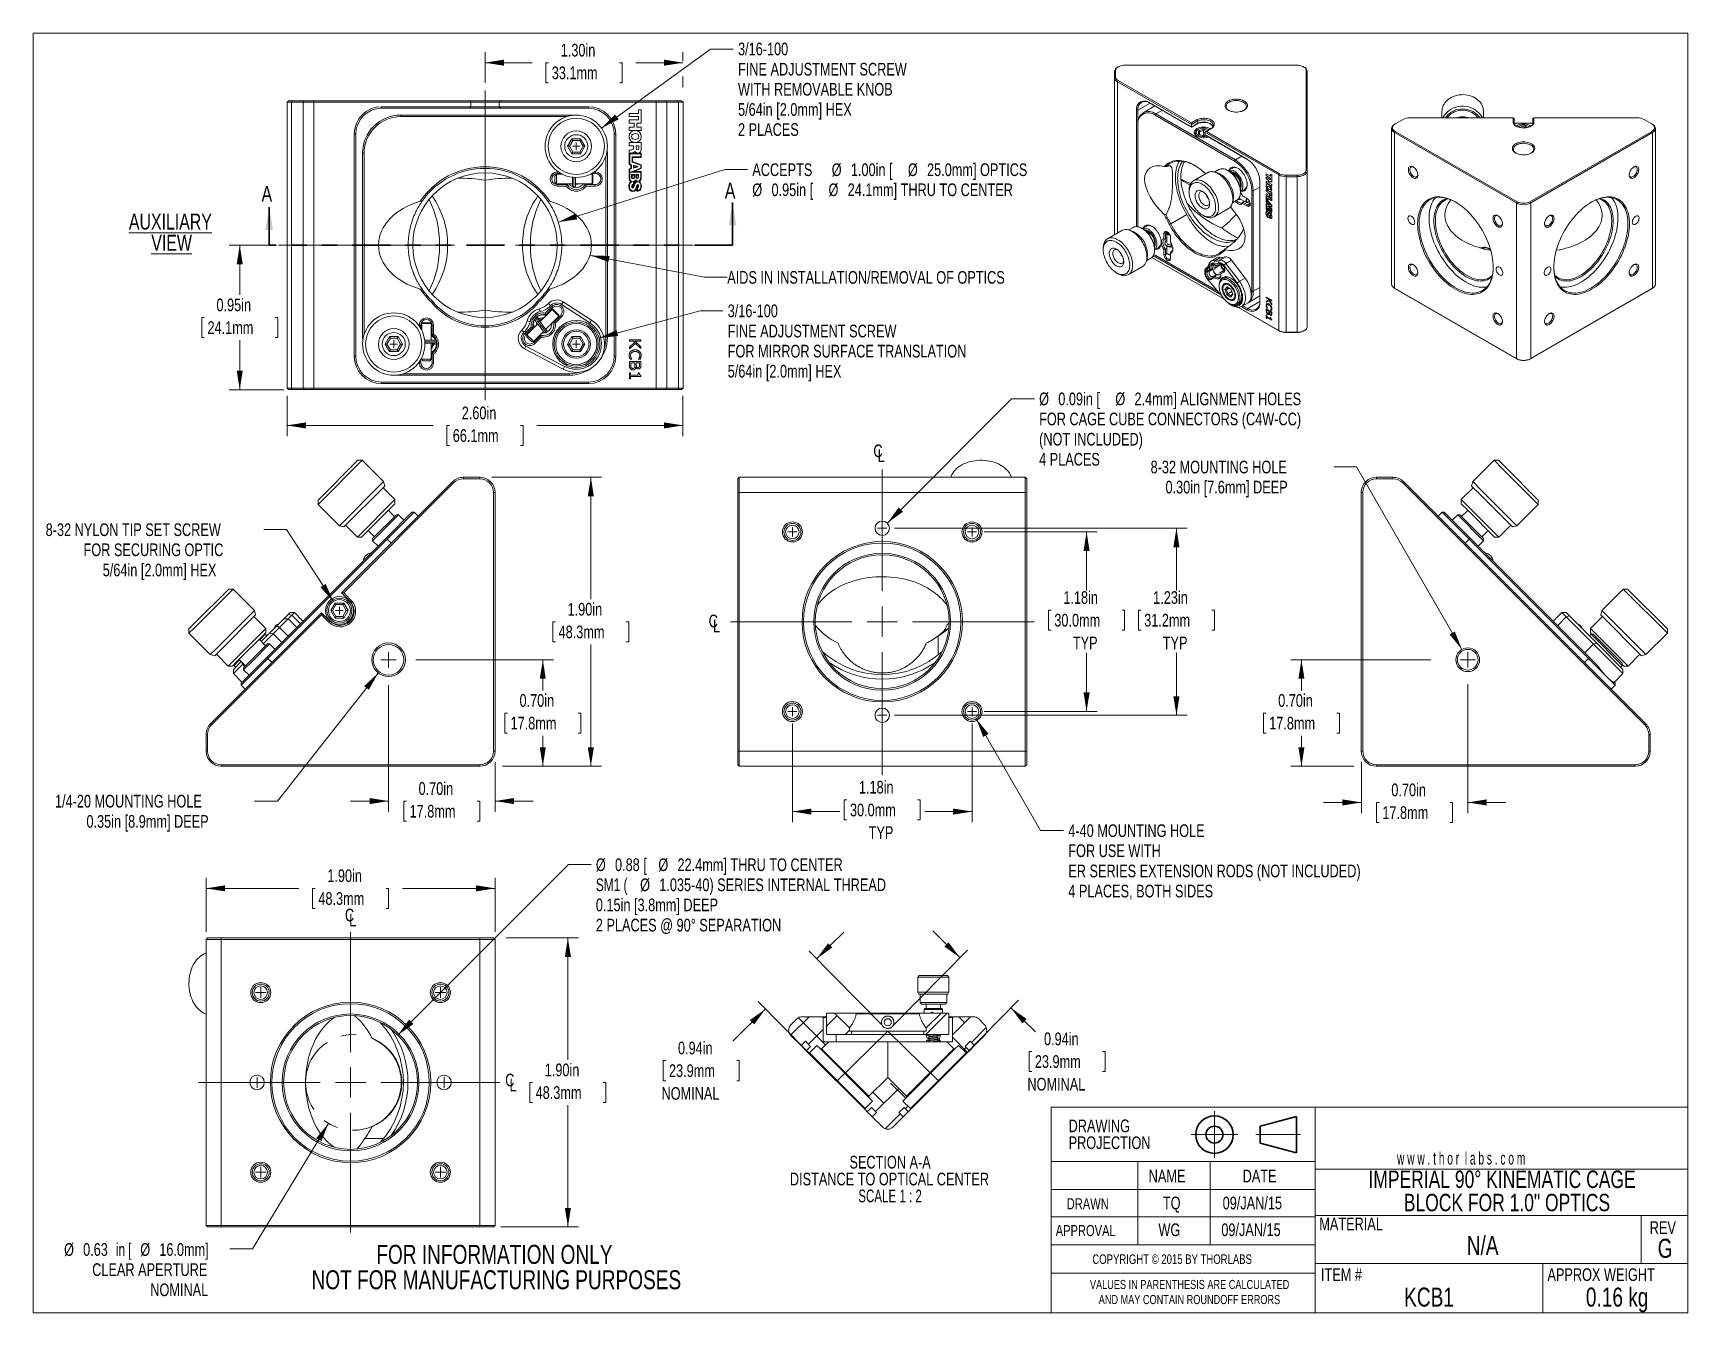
# Model space of a CAD drawing. Header units: inches. Extents: x 0.1 to 10.9, y 0 to 8.5.
import ezdxf

# ---------------------------------------------------------------- set-up
doc = ezdxf.new("R2010")
doc.units = ezdxf.units.IN
doc.header["$MEASUREMENT"] = 0
doc.header["$PDSIZE"] = -1
doc.linetypes.add('CENTERX2', pattern=[0.8, 0.5, -0.1, 0.1, -0.1])
doc.linetypes.add('PHANTOM', pattern=[0.5, 0.25, -0.05, 0.05, -0.05, 0.05, -0.05])
doc.styles.add('SLDTEXTSTYLE0', font='TXT', dxfattribs={"width": 0.75})
doc.styles.add('SLDTEXTSTYLE1', font='TXT', dxfattribs={"width": 0.6})
doc.styles.add('SLDTEXTSTYLE2', font='TXT', dxfattribs={"width": 0.6875})
doc.styles.add('SLDTEXTSTYLE3', font='TXT', dxfattribs={"width": 0.7})
doc.styles.add('SLDTEXTSTYLE4', font='TXT', dxfattribs={"width": 0.681818})
doc.dimstyles.new('SLDDIMSTYLE0', dxfattribs={"dimtxt": 0.083333, "dimasz": 0.125, "dimexe": 0, "dimexo": 0.0625, "dimgap": 0.020833, "dimtad": 0, "dimtih": 1, "dimtoh": 1, "dimrnd": 1e-09, "dimzin": 4, "dimdsep": 46, "dimtxsty": 'SLDTEXTSTYLE0', "dimsah": 1, "dimcen": 0.09, "dimadec": 0, "dimazin": 1, "dimtfac": 1, "dimtofl": 0, "dimtmove": 0, "dimatfit": 3, "dimfxl": 1, "dimfrac": 2, "dimtolj": 1, "dimtzin": 12, "dimarcsym": 0})
doc.dimstyles.new('SLDDIMSTYLE1', dxfattribs={"dimtxt": 0.083333, "dimasz": 0.125, "dimexe": 0, "dimexo": 0.0625, "dimgap": 0.020833, "dimtad": 0, "dimtih": 1, "dimtoh": 1, "dimrnd": 1e-09, "dimzin": 12, "dimdsep": 46, "dimtxsty": 'SLDTEXTSTYLE0', "dimsah": 1, "dimcen": 0, "dimadec": 0, "dimazin": 3, "dimtfac": 1, "dimtofl": 0, "dimtmove": 0, "dimatfit": 3, "dimfxl": 1, "dimfrac": 2, "dimtolj": 1, "dimtzin": 12, "dimarcsym": 0})
doc.dimstyles.new('SLDDIMSTYLE2', dxfattribs={"dimtxt": 0.083333, "dimasz": 0.125, "dimexe": 0, "dimexo": 0.0625, "dimgap": 0.020833, "dimtad": 0, "dimtih": 1, "dimtoh": 1, "dimrnd": 1e-09, "dimzin": 12, "dimdsep": 46, "dimtxsty": 'SLDTEXTSTYLE0', "dimsah": 1, "dimcen": 0, "dimadec": 0, "dimazin": 3, "dimtfac": 1, "dimtofl": 0, "dimtmove": 0, "dimatfit": 3, "dimfxl": 1, "dimfrac": 2, "dimtolj": 1, "dimtzin": 12, "dimarcsym": 0})
doc.dimstyles.new('SLDDIMSTYLE3', dxfattribs={"dimtxt": 0.083333, "dimasz": 0.125, "dimexe": 0, "dimexo": 0.0625, "dimgap": 0.020833, "dimtad": 0, "dimtih": 1, "dimtoh": 1, "dimrnd": 1e-09, "dimzin": 12, "dimdsep": 46, "dimtxsty": 'SLDTEXTSTYLE0', "dimsah": 1, "dimcen": 0, "dimadec": 0, "dimazin": 3, "dimtfac": 1, "dimtofl": 0, "dimtmove": 0, "dimatfit": 3, "dimfxl": 1, "dimfrac": 2, "dimtolj": 1, "dimtzin": 12, "dimarcsym": 0})
doc.dimstyles.new('SLDDIMSTYLE4', dxfattribs={"dimtxt": 0.083333, "dimasz": 0.125, "dimexe": 0, "dimexo": 0.0625, "dimgap": 0.020833, "dimtad": 0, "dimtih": 1, "dimtoh": 1, "dimrnd": 1e-09, "dimdsep": 46, "dimtxsty": 'SLDTEXTSTYLE0', "dimsah": 1, "dimcen": 0.09, "dimadec": 0, "dimazin": 2, "dimtfac": 1, "dimtofl": 0, "dimtmove": 0, "dimatfit": 3, "dimfxl": 1, "dimfrac": 2, "dimtolj": 1, "dimtzin": 12, "dimarcsym": 0})
doc.dimstyles.new('SLDDIMSTYLE5', dxfattribs={"dimtxt": 0.083333, "dimasz": 0.125, "dimexe": 0, "dimexo": 0.0625, "dimgap": 0.020833, "dimtad": 0, "dimtih": 1, "dimtoh": 1, "dimrnd": 1e-09, "dimdsep": 46, "dimtxsty": 'SLDTEXTSTYLE0', "dimsah": 1, "dimcen": 0, "dimadec": 0, "dimazin": 2, "dimtfac": 1, "dimtofl": 0, "dimtmove": 0, "dimatfit": 3, "dimfxl": 1, "dimfrac": 2, "dimtolj": 1, "dimtzin": 12, "dimarcsym": 0})
doc.dimstyles.new('SLDDIMSTYLE6', dxfattribs={"dimtxt": 0.083333, "dimasz": 0.125, "dimexe": 0, "dimexo": 0.0625, "dimgap": 0.020833, "dimtad": 0, "dimtih": 1, "dimtoh": 1, "dimrnd": 1e-09, "dimzin": 0, "dimdsep": 46, "dimtxsty": 'SLDTEXTSTYLE0', "dimsah": 1, "dimcen": 0.09, "dimadec": 0, "dimazin": 0, "dimtfac": 1, "dimtofl": 0, "dimtmove": 0, "dimatfit": 3, "dimfxl": 1, "dimfrac": 2, "dimtolj": 1, "dimtzin": 12, "dimarcsym": 0})
doc.dimstyles.new('SLDDIMSTYLE7', dxfattribs={"dimtxt": 0.083333, "dimasz": 0.125, "dimexe": 0, "dimexo": 0.0625, "dimgap": 0.020833, "dimtad": 0, "dimtih": 1, "dimtoh": 1, "dimrnd": 1e-09, "dimzin": 0, "dimdsep": 46, "dimtxsty": 'SLDTEXTSTYLE0', "dimsah": 1, "dimcen": 0.09, "dimadec": 0, "dimazin": 0, "dimtfac": 1, "dimtmove": 0, "dimatfit": 0, "dimfxl": 1, "dimfrac": 2, "dimtolj": 1, "dimtzin": 12, "dimarcsym": 0})
doc.dimstyles.new('SLDDIMSTYLE8', dxfattribs={"dimtxt": 0.083333, "dimasz": 0.125, "dimexe": 0, "dimexo": 0.0625, "dimgap": 0.020833, "dimtad": 0, "dimtih": 1, "dimtoh": 1, "dimrnd": 1e-09, "dimzin": 12, "dimdsep": 46, "dimtxsty": 'SLDTEXTSTYLE0', "dimsah": 1, "dimcen": 0.09, "dimadec": 0, "dimazin": 3, "dimtfac": 1, "dimtofl": 0, "dimtmove": 0, "dimatfit": 3, "dimfxl": 1, "dimfrac": 2, "dimtolj": 1, "dimtzin": 12, "dimarcsym": 0})
doc.dimstyles.new('SLDDIMSTYLE9', dxfattribs={"dimtxt": 0.083333, "dimasz": 0.125, "dimexe": 0, "dimexo": 0.0625, "dimgap": 0.020833, "dimtad": 0, "dimtih": 1, "dimtoh": 1, "dimlfac": 2, "dimrnd": 1e-09, "dimdsep": 46, "dimtxsty": 'SLDTEXTSTYLE0', "dimsah": 1, "dimcen": 0.09, "dimadec": 0, "dimazin": 2, "dimtfac": 1, "dimtmove": 0, "dimatfit": 0, "dimfxl": 1, "dimfrac": 2, "dimtolj": 1, "dimtzin": 12, "dimarcsym": 0})

msp = doc.modelspace()

# ---------------------------------------------------------------- texts
at = {"color": 7, "linetype": 'Continuous', "char_height": 0.1042, "attachment_point": 1, "style": 'SLDTEXTSTYLE0'}
for insert in [(1.5645, 7.4459), (4.6112, 7.467)]:
    msp.add_mtext('A', dxfattribs=dict(at, insert=insert))
at = {"color": 7, "linetype": 'Continuous', "lineweight": 0}
for s, insert, char_height, attachment_point, style in [('w w w . t h o r  l a b s . c o m', (9.0316, 1.0943), 0.083333, 1, 'SLDTEXTSTYLE1'), ('NAME', (7.3987, 0.9772), 0.08333, 1, 'SLDTEXTSTYLE0'), ('DATE', (8.0163, 0.9772), 0.08333, 1, 'SLDTEXTSTYLE0'), ('DRAWN', (6.8595, 0.7895), 0.07292, 1, 'SLDTEXTSTYLE0'), ('TQ', (7.492, 0.7999), 0.08333, 1, 'SLDTEXTSTYLE0'), ('09/JAN/15', (7.885, 0.7999), 0.08333, 1, 'SLDTEXTSTYLE0'), ('MATERIAL', (8.5205, 0.6624), 0.08333, 1, 'SLDTEXTSTYLE0'), ('APPROVAL', (6.7872, 0.6133), 0.07292, 1, 'SLDTEXTSTYLE0'), ('WG', (7.4626, 0.6237), 0.08333, 1, 'SLDTEXTSTYLE0'), ('09/JAN/15', (7.8762, 0.6237), 0.08333, 1, 'SLDTEXTSTYLE0'), ('N/A', (9.5946, 0.5415), 0.125, 2, 'SLDTEXTSTYLE0'), ('REV', (10.6936, 0.6373), 0.08333, 1, 'SLDTEXTSTYLE0'), ('G', (10.7945, 0.5227), 0.125, 2, 'SLDTEXTSTYLE0'), ('COPYRIGHT © 2015 BY THORLABS', (7.0281, 0.42), 0.0625, 1, 'SLDTEXTSTYLE0'), ('ITEM #', (8.5315, 0.3287), 0.08333, 1, 'SLDTEXTSTYLE0'), ('APPROX WEIGHT', (10.0209, 0.3287), 0.083333, 1, 'SLDTEXTSTYLE0'), ('KCB1', (9.2421, 0.202), 0.125, 2, 'SLDTEXTSTYLE0'), ('0.16 kg', (10.479, 0.202), 0.125, 2, 'SLDTEXTSTYLE0')]:
    msp.add_mtext(s, dxfattribs=dict(at, insert=insert, char_height=char_height, attachment_point=attachment_point, style=style))

# ---------------------------------------------------------------- blocks, each defined once
blk = doc.blocks.new('Third Angle Projection Block')
at = {"color": 7, "linetype": 'CENTERX2', "lineweight": 0}
for p, q in [((3.995, 0.938), (3.995, 0.554)), ((3.803, 0.746), (4.187, 0.746)), ((4.336, 0.746), (4.703, 0.746))]:
    blk.add_line(p, q, dxfattribs=at)
at = {"color": 7, "linetype": 'Continuous', "lineweight": 30}
for p, q in [((4.67, 0.896), (4.37, 0.815)), ((4.67, 0.596), (4.67, 0.896)), ((4.37, 0.815), (4.37, 0.676)), ((4.37, 0.676), (4.67, 0.596))]:
    blk.add_line(p, q, dxfattribs=at)
for radius in [0.154, 0.0696]:
    blk.add_circle((3.995, 0.746), radius, dxfattribs=at)
at = {"color": 7, "linetype": 'Continuous', "lineweight": 0}
blk.add_point((3.995, 0.746), dxfattribs=at)
blk = doc.blocks.new('SW_NOTE_0')
at = {"color": 0, "linetype": 'Continuous', "lineweight": 0, "attachment_point": 2, "style": 'SLDTEXTSTYLE0'}
for s, insert, char_height in [('\\LAUXILIARY', (0.402, 0.134), 0.10417), ('\\LVIEW', (0.41, -0.005), 0.1042)]:
    blk.add_mtext(s, dxfattribs=dict(at, insert=insert, char_height=char_height))
blk = doc.blocks.new('SW_NOTE_1')
at = {"color": 0, "linetype": 'Continuous', "lineweight": 0, "char_height": 0.06, "attachment_point": 2, "style": 'SLDTEXTSTYLE0'}
for s, insert in [('VALUES IN PARENTHESIS ARE CALCULATED', (0.784, 0.077)), ('AND MAY CONTAIN ROUNDOFF ERRORS', (0.783, -0.022))]:
    blk.add_mtext(s, dxfattribs=dict(at, insert=insert))
blk = doc.blocks.new('SW_NOTE_2')
at = {"color": 0, "linetype": 'Continuous', "lineweight": 0, "char_height": 0.0833, "attachment_point": 1, "style": 'SLDTEXTSTYLE0'}
for s, insert in [('DRAWING', (0, 0.107)), ('PROJECTION', (0, -0.004))]:
    blk.add_mtext(s, dxfattribs=dict(at, insert=insert))
blk = doc.blocks.new('SW_NOTE_3')
at = {"color": 0, "linetype": 'Continuous', "lineweight": 0, "char_height": 0.11458, "attachment_point": 2, "style": 'SLDTEXTSTYLE0'}
for s, insert in [('IMPERIAL 90° KINEMATIC CAGE', (1.112, 0.148)), ('BLOCK FOR 1.0" OPTICS', (1.144, -0.005))]:
    blk.add_mtext(s, dxfattribs=dict(at, insert=insert))
blk = doc.blocks.new('SW_NOTE_4')
at = {"color": 0, "linetype": 'Continuous', "lineweight": 0, "char_height": 0.125, "attachment_point": 2, "style": 'SLDTEXTSTYLE0'}
for s, insert in [('FOR INFORMATION ONLY', (0.986, 0.161)), ('NOT FOR MANUFACTURING PURPOSES', (0.999, -0.006))]:
    blk.add_mtext(s, dxfattribs=dict(at, insert=insert))
blk = doc.blocks.new('_D')
at = {"color": 8, "linetype": 'Continuous', "lineweight": 0}
for p, q in [((1.732, 6.066), (1.732, 5.801)), ((4.336, 6.066), (4.336, 5.801)), ((1.732, 5.871), (2.693, 5.871)), ((2.801, 5.871), (2.784, 5.871)), ((2.784, 5.871), (2.784, 5.738)), ((3.267, 5.871), (3.284, 5.871)), ((3.284, 5.871), (3.284, 5.738)), ((4.336, 5.871), (3.375, 5.871)), ((2.784, 5.738), (2.801, 5.738)), ((3.284, 5.738), (3.267, 5.738))]:
    blk.add_line(p, q, dxfattribs=at)
for points in [[(1.732, 5.871), (1.857, 5.851), (1.857, 5.891)], [(4.336, 5.871), (4.211, 5.891), (4.211, 5.851)]]:
    blk.add_solid(points, dxfattribs=at)
at = {"color": 8, "linetype": 'Continuous', "lineweight": 0, "char_height": 0.0833, "attachment_point": 1, "style": 'SLDTEXTSTYLE0'}
for s, insert in [('2.60in', (2.881, 5.995)), ('66.1mm', (2.822, 5.846))]:
    blk.add_mtext(s, dxfattribs=dict(at, insert=insert))
blk = doc.blocks.new('_D_1')
at = {"color": 8, "linetype": 'Continuous', "lineweight": 0}
for p, q in [((3.8, 7.826), (4.517, 8.346)), ((4.517, 8.346), (4.667, 8.346))]:
    blk.add_line(p, q, dxfattribs=at)
blk.add_solid([(3.8, 7.826), (3.913, 7.884), (3.889, 7.916)], dxfattribs=at)
at = {"color": 8, "linetype": 'Continuous', "lineweight": 0, "attachment_point": 1, "style": 'SLDTEXTSTYLE0'}
for s, insert, char_height in [('3/16-100', (4.698, 8.388), 0.0833), ('FINE ADJUSTMENT SCREW', (4.698, 8.255), 0.08333), ('WITH REMOVABLE KNOB', (4.698, 8.123), 0.08333), ('5/64in [2.0mm] HEX', (4.698, 7.99), 0.08333), ('2 PLACES', (4.698, 7.858), 0.0833)]:
    blk.add_mtext(s, dxfattribs=dict(at, insert=insert, char_height=char_height))
blk = doc.blocks.new('_D_2')
at = {"color": 8, "linetype": 'Continuous', "lineweight": 0}
for p, q in [((3.784, 6.446), (4.449, 6.625)), ((4.449, 6.625), (4.599, 6.625))]:
    blk.add_line(p, q, dxfattribs=at)
blk.add_solid([(3.784, 6.446), (3.91, 6.459), (3.899, 6.498)], dxfattribs=at)
at = {"color": 8, "linetype": 'Continuous', "lineweight": 0, "attachment_point": 1, "style": 'SLDTEXTSTYLE0'}
for s, insert, char_height in [('3/16-100', (4.63, 6.666), 0.0833), ('FINE ADJUSTMENT SCREW', (4.63, 6.533), 0.08333), ('FOR MIRROR SURFACE TRANSLATION', (4.63, 6.401), 0.08333), ('5/64in [2.0mm] HEX', (4.63, 6.269), 0.08333)]:
    blk.add_mtext(s, dxfattribs=dict(at, insert=insert, char_height=char_height))
blk = doc.blocks.new('_D_3')
at = {"color": 8, "linetype": 'Continuous', "lineweight": 0}
for p, q in [((3.727, 6.989), (4.477, 6.845)), ((4.477, 6.845), (4.627, 6.845))]:
    blk.add_line(p, q, dxfattribs=at)
blk.add_solid([(3.727, 6.989), (3.846, 6.946), (3.853, 6.985)], dxfattribs=at)
at = {"color": 8, "linetype": 'Continuous', "lineweight": 0, "insert": (4.627, 6.886), "char_height": 0.08333, "attachment_point": 1, "style": 'SLDTEXTSTYLE0'}
blk.add_mtext('AIDS IN INSTALLATION/REMOVAL OF OPTICS', dxfattribs=at)
blk = doc.blocks.new('_D_4')
at = {"color": 8, "linetype": 'Continuous', "lineweight": 0}
for p, q in [((3.516, 7.208), (4.611, 7.553)), ((4.611, 7.553), (4.761, 7.553))]:
    blk.add_line(p, q, dxfattribs=at)
blk.add_solid([(3.516, 7.208), (3.641, 7.226), (3.629, 7.264)], dxfattribs=at)
at = {"color": 8, "linetype": 'Continuous', "lineweight": 0, "attachment_point": 1, "style": 'SLDTEXTSTYLE0'}
for s, insert, char_height in [('ACCEPTS', (4.792, 7.594), 0.0833), ('%%c', (5.314, 7.594), 0.0833), ('1.00in [', (5.44, 7.594), 0.0833), ('%%c', (5.815, 7.594), 0.0833), ('25.0mm] OPTICS', (5.941, 7.594), 0.08333), ('%%c', (4.792, 7.462), 0.0833), ('0.95in [', (4.918, 7.462), 0.0833), ('%%c', (5.293, 7.462), 0.0833), ('24.1mm] THRU TO CENTER', (5.419, 7.462), 0.08333)]:
    blk.add_mtext(s, dxfattribs=dict(at, insert=insert, char_height=char_height))
blk = doc.blocks.new('_D_5')
at = {"color": 8, "linetype": 'Continuous', "lineweight": 0}
for p, q in [((3.034, 8.123), (3.034, 8.326)), ((4.336, 8.265), (4.336, 8.326)), ((3.034, 8.256), (3.344, 8.256)), ((3.452, 8.256), (3.435, 8.256)), ((3.435, 8.256), (3.435, 8.123)), ((3.918, 8.256), (3.935, 8.256)), ((3.935, 8.256), (3.935, 8.123)), ((4.336, 8.256), (4.026, 8.256)), ((4.336, 8.096), (4.336, 8.165)), ((3.435, 8.123), (3.452, 8.123)), ((3.935, 8.123), (3.918, 8.123))]:
    blk.add_line(p, q, dxfattribs=at)
for points in [[(3.034, 8.256), (3.159, 8.236), (3.159, 8.276)], [(4.336, 8.256), (4.211, 8.276), (4.211, 8.236)]]:
    blk.add_solid(points, dxfattribs=at)
at = {"color": 8, "linetype": 'Continuous', "lineweight": 0, "char_height": 0.0833, "attachment_point": 1, "style": 'SLDTEXTSTYLE0'}
for s, insert in [('1.30in', (3.532, 8.38)), ('33.1mm', (3.473, 8.231))]:
    blk.add_mtext(s, dxfattribs=dict(at, insert=insert))
blk = doc.blocks.new('_D_6')
at = {"color": 8, "linetype": 'Continuous', "lineweight": 0}
for p, q in [((1.626, 7.056), (1.351, 7.056)), ((1.421, 7.056), (1.421, 6.73)), ((1.188, 6.581), (1.171, 6.581)), ((1.171, 6.581), (1.171, 6.449)), ((1.654, 6.581), (1.671, 6.581)), ((1.671, 6.581), (1.671, 6.449)), ((1.171, 6.449), (1.188, 6.449)), ((1.421, 6.106), (1.421, 6.432)), ((1.671, 6.449), (1.654, 6.449)), ((1.711, 6.106), (1.351, 6.106))]:
    blk.add_line(p, q, dxfattribs=at)
for points in [[(1.421, 7.056), (1.401, 6.931), (1.441, 6.931)], [(1.421, 6.106), (1.441, 6.231), (1.401, 6.231)]]:
    blk.add_solid(points, dxfattribs=at)
at = {"color": 8, "linetype": 'Continuous', "lineweight": 0, "char_height": 0.0833, "attachment_point": 1, "style": 'SLDTEXTSTYLE0'}
for s, insert in [('0.95in', (1.268, 6.705)), ('24.1mm', (1.209, 6.556))]:
    blk.add_mtext(s, dxfattribs=dict(at, insert=insert))
blk = doc.blocks.new('SW_CENTERMARKSYMBOL_0')
at = {"color": 0, "linetype": 'Continuous', "lineweight": 0}
for p, q in [((0, 0.2), (0, 1.017)), ((-0.2, 0), (-1.358, 0)), ((0, 0), (-0.1, 0)), ((0, 0), (0, 0.1)), ((0, 0), (0, -0.1)), ((0, 0), (0.1, 0)), ((0.2, 0), (1.37, 0)), ((0, -0.2), (0, -1.02))]:
    blk.add_line(p, q, dxfattribs=at)
blk = doc.blocks.new('SW_CENTERMARKSYMBOL_1')
at = {"color": 0, "linetype": 'Continuous', "lineweight": 0}
for q in [(-0.025, 0), (0, 0.025), (0, -0.025), (0.025, 0)]:
    blk.add_line((0, 0), q, dxfattribs=at)
blk = doc.blocks.new('SW_CENTERMARKSYMBOL_2')
at = {"color": 0, "linetype": 'Continuous', "lineweight": 0}
for q in [(-0.025, 0), (0, 0.025), (0, -0.025), (0.025, 0)]:
    blk.add_line((0, 0), q, dxfattribs=at)
blk = doc.blocks.new('SW_CENTERMARKSYMBOL_3')
at = {"color": 0, "linetype": 'Continuous', "lineweight": 0}
for q in [(-0.025, 0), (0, 0.025), (0, -0.025), (0.025, 0)]:
    blk.add_line((0, 0), q, dxfattribs=at)
blk = doc.blocks.new('_D_7')
at = {"color": 8, "linetype": 'Continuous', "lineweight": 0}
for p, q in [((2.005, 1.282), (1.505, 0.456)), ((1.505, 0.456), (1.355, 0.456))]:
    blk.add_line(p, q, dxfattribs=at)
blk.add_solid([(2.005, 1.282), (1.924, 1.185), (1.958, 1.165)], dxfattribs=at)
at = {"color": 8, "linetype": 'Continuous', "lineweight": 0, "attachment_point": 1}
for s, insert, char_height, style in [('%%c', (0.266, 0.494), 0.0833, 'SLDTEXTSTYLE0'), ('0.63', (0.391, 0.494), 0.0833, 'SLDTEXTSTYLE0'), ('in [', (0.607, 0.494), 0.0833, 'SLDTEXTSTYLE2'), ('%%c', (0.767, 0.494), 0.0833, 'SLDTEXTSTYLE0'), ('16.0mm]', (0.892, 0.494), 0.0833, 'SLDTEXTSTYLE0'), ('CLEAR APERTURE', (0.451, 0.362), 0.08333, 'SLDTEXTSTYLE0'), ('NOMINAL', (0.833, 0.229), 0.0833, 'SLDTEXTSTYLE0')]:
    blk.add_mtext(s, dxfattribs=dict(at, insert=insert, char_height=char_height, style=style))
blk = doc.blocks.new('_D_8')
at = {"color": 8, "linetype": 'Continuous', "lineweight": 0}
for p, q in [((1.2, 2.541), (1.2, 2.897)), ((3.1, 2.541), (3.1, 2.897)), ((1.2, 2.827), (1.809, 2.827)), ((1.917, 2.827), (1.9, 2.827)), ((1.9, 2.827), (1.9, 2.695)), ((2.383, 2.827), (2.4, 2.827)), ((2.4, 2.827), (2.4, 2.695)), ((3.1, 2.827), (2.491, 2.827)), ((1.9, 2.695), (1.917, 2.695)), ((2.4, 2.695), (2.383, 2.695))]:
    blk.add_line(p, q, dxfattribs=at)
for points in [[(1.2, 2.827), (1.325, 2.807), (1.325, 2.847)], [(3.1, 2.827), (2.975, 2.847), (2.975, 2.807)]]:
    blk.add_solid(points, dxfattribs=at)
at = {"color": 8, "linetype": 'Continuous', "lineweight": 0, "char_height": 0.0833, "attachment_point": 1, "style": 'SLDTEXTSTYLE0'}
for s, insert in [('1.90in', (1.997, 2.952)), ('48.3mm', (1.938, 2.802))]:
    blk.add_mtext(s, dxfattribs=dict(at, insert=insert))
blk = doc.blocks.new('_D_9')
at = {"color": 8, "linetype": 'Continuous', "lineweight": 0}
for p, q in [((2.461, 1.862), (3.582, 2.983)), ((3.582, 2.983), (3.732, 2.983))]:
    blk.add_line(p, q, dxfattribs=at)
blk.add_solid([(2.461, 1.862), (2.564, 1.936), (2.535, 1.965)], dxfattribs=at)
at = {"color": 8, "linetype": 'Continuous', "lineweight": 0, "attachment_point": 1}
for s, insert, char_height, style in [('%%c', (3.763, 3.024), 0.0833, 'SLDTEXTSTYLE0'), ('0.88 [', (3.889, 3.024), 0.0833, 'SLDTEXTSTYLE0'), ('%%c', (4.174, 3.024), 0.0833, 'SLDTEXTSTYLE0'), ('22.4mm] THRU TO CENTER', (4.3, 3.024), 0.08333, 'SLDTEXTSTYLE0'), ('SM1 (', (3.763, 2.892), 0.0833, 'SLDTEXTSTYLE3'), ('%%c', (4.054, 2.892), 0.0833, 'SLDTEXTSTYLE0'), ('1.035-40) SERIES INTERNAL THREAD', (4.18, 2.892), 0.08333, 'SLDTEXTSTYLE0'), ('0.15in [3.8mm] DEEP', (3.763, 2.76), 0.08333, 'SLDTEXTSTYLE0'), ('2 PLACES @ 90° SEPARATION', (3.763, 2.627), 0.08333, 'SLDTEXTSTYLE0')]:
    blk.add_mtext(s, dxfattribs=dict(at, insert=insert, char_height=char_height, style=style))
blk = doc.blocks.new('_D_10')
at = {"color": 8, "linetype": 'Continuous', "lineweight": 0}
for p, q in [((3.173, 2.501), (3.649, 2.501)), ((3.579, 2.501), (3.579, 1.7)), ((3.346, 1.551), (3.329, 1.551)), ((3.329, 1.551), (3.329, 1.419)), ((3.812, 1.551), (3.829, 1.551)), ((3.829, 1.551), (3.829, 1.419)), ((3.329, 1.419), (3.346, 1.419)), ((3.829, 1.419), (3.812, 1.419)), ((3.579, 0.601), (3.579, 1.402)), ((3.137, 0.601), (3.649, 0.601))]:
    blk.add_line(p, q, dxfattribs=at)
for points in [[(3.579, 2.501), (3.559, 2.376), (3.599, 2.376)], [(3.579, 0.601), (3.599, 0.726), (3.559, 0.726)]]:
    blk.add_solid(points, dxfattribs=at)
at = {"color": 8, "linetype": 'Continuous', "lineweight": 0, "char_height": 0.0833, "attachment_point": 1, "style": 'SLDTEXTSTYLE0'}
for s, insert in [('1.90in', (3.427, 1.675)), ('48.3mm', (3.367, 1.526))]:
    blk.add_mtext(s, dxfattribs=dict(at, insert=insert))
blk = doc.blocks.new('SW_SYMBOL_MOD_CL')
at = {"color": 0, "linetype": 'Continuous', "lineweight": 0, "char_height": 30.8, "attachment_point": 5, "style": 'SLDTEXTSTYLE0'}
for s, insert in [('C', (15.7, 23.6)), ('L', (23.6, 11.8))]:
    blk.add_mtext(s, dxfattribs=dict(at, insert=insert))
blk = doc.blocks.new('SW_CENTERMARKSYMBOL_4')
at = {"color": 0, "linetype": 'Continuous', "lineweight": 0}
for p, q in [((0, 0.2), (0, 0.988)), ((-0.2, 0), (-1.001, 0)), ((0, 0), (-0.1, 0)), ((0, 0), (0, 0.1)), ((0, 0), (0, -0.1)), ((0, 0), (0.1, 0)), ((0.2, 0), (0.981, 0)), ((0, -0.2), (0, -0.987))]:
    blk.add_line(p, q, dxfattribs=at)
blk = doc.blocks.new('SW_CENTERMARKSYMBOL_5')
at = {"color": 0, "linetype": 'Continuous', "lineweight": 0}
for q in [(-0.035, 0), (0, 0.035), (0, -0.035), (0.035, 0)]:
    blk.add_line((0, 0), q, dxfattribs=at)
blk = doc.blocks.new('SW_CENTERMARKSYMBOL_6')
at = {"color": 0, "linetype": 'Continuous', "lineweight": 0}
for q in [(-0.035, 0), (0, 0.035), (0, -0.035), (0.035, 0)]:
    blk.add_line((0, 0), q, dxfattribs=at)
blk = doc.blocks.new('SW_CENTERMARKSYMBOL_7')
at = {"color": 0, "linetype": 'Continuous', "lineweight": 0}
for q in [(-0.035, 0), (0, 0.035), (0, -0.035), (0.035, 0)]:
    blk.add_line((0, 0), q, dxfattribs=at)
blk = doc.blocks.new('SW_CENTERMARKSYMBOL_8')
at = {"color": 0, "linetype": 'Continuous', "lineweight": 0}
for q in [(-0.035, 0), (0, 0.035), (0, -0.035), (0.035, 0)]:
    blk.add_line((0, 0), q, dxfattribs=at)
blk = doc.blocks.new('SW_CENTERMARKSYMBOL_9')
at = {"color": 0, "linetype": 'Continuous', "lineweight": 0}
for q in [(-0.035, 0), (0, 0.035), (0, -0.035), (0.035, 0)]:
    blk.add_line((0, 0), q, dxfattribs=at)
blk = doc.blocks.new('SW_CENTERMARKSYMBOL_10')
at = {"color": 0, "linetype": 'Continuous', "lineweight": 0}
for q in [(-0.035, 0), (0, 0.035), (0, -0.035), (0.035, 0)]:
    blk.add_line((0, 0), q, dxfattribs=at)
blk = doc.blocks.new('_D_11')
at = {"color": 8, "linetype": 'Continuous', "lineweight": 0}
for p, q in [((3.08, 5.53), (3.8, 5.53)), ((3.73, 5.53), (3.73, 4.729)), ((3.497, 4.58), (3.48, 4.58)), ((3.48, 4.58), (3.48, 4.448)), ((3.963, 4.58), (3.98, 4.58)), ((3.98, 4.58), (3.98, 4.448)), ((3.48, 4.448), (3.497, 4.448)), ((3.73, 3.63), (3.73, 4.431)), ((3.98, 4.448), (3.963, 4.448)), ((3.15, 3.63), (3.8, 3.63))]:
    blk.add_line(p, q, dxfattribs=at)
for points in [[(3.73, 5.53), (3.71, 5.405), (3.75, 5.405)], [(3.73, 3.63), (3.75, 3.755), (3.71, 3.755)]]:
    blk.add_solid(points, dxfattribs=at)
at = {"color": 8, "linetype": 'Continuous', "lineweight": 0, "char_height": 0.0833, "attachment_point": 1, "style": 'SLDTEXTSTYLE0'}
for s, insert in [('1.90in', (3.577, 4.704)), ('48.3mm', (3.518, 4.555))]:
    blk.add_mtext(s, dxfattribs=dict(at, insert=insert))
blk = doc.blocks.new('_D_12')
at = {"color": 8, "linetype": 'Continuous', "lineweight": 0}
for p, q in [((2.58, 4.33), (3.484, 4.33)), ((3.414, 4.33), (3.414, 4.129)), ((3.181, 3.98), (3.164, 3.98)), ((3.164, 3.98), (3.164, 3.848)), ((3.647, 3.98), (3.664, 3.98)), ((3.664, 3.98), (3.664, 3.848)), ((3.164, 3.848), (3.181, 3.848)), ((3.414, 3.63), (3.414, 3.831)), ((3.664, 3.848), (3.647, 3.848)), ((3.15, 3.63), (3.484, 3.63))]:
    blk.add_line(p, q, dxfattribs=at)
for points in [[(3.414, 4.33), (3.394, 4.205), (3.434, 4.205)], [(3.414, 3.63), (3.434, 3.755), (3.394, 3.755)]]:
    blk.add_solid(points, dxfattribs=at)
at = {"color": 8, "linetype": 'Continuous', "lineweight": 0, "char_height": 0.0833, "attachment_point": 1, "style": 'SLDTEXTSTYLE0'}
for s, insert in [('0.70in', (3.261, 4.104)), ('17.8mm', (3.202, 3.955))]:
    blk.add_mtext(s, dxfattribs=dict(at, insert=insert))
blk = doc.blocks.new('_D_13')
at = {"color": 8, "linetype": 'Continuous', "lineweight": 0}
for p, q in [((2.4, 4.163), (2.4, 3.331)), ((3.1, 3.656), (3.1, 3.331)), ((2.4, 3.401), (2.15, 3.401)), ((2.517, 3.401), (2.5, 3.401)), ((2.5, 3.401), (2.5, 3.268)), ((2.983, 3.401), (3, 3.401)), ((3, 3.401), (3, 3.268)), ((3.1, 3.401), (3.35, 3.401)), ((2.5, 3.268), (2.517, 3.268)), ((3, 3.268), (2.983, 3.268))]:
    blk.add_line(p, q, dxfattribs=at)
for points in [[(2.4, 3.401), (2.275, 3.421), (2.275, 3.381)], [(3.1, 3.401), (3.225, 3.381), (3.225, 3.421)]]:
    blk.add_solid(points, dxfattribs=at)
at = {"color": 8, "linetype": 'Continuous', "lineweight": 0, "char_height": 0.0833, "attachment_point": 1, "style": 'SLDTEXTSTYLE0'}
for s, insert in [('0.70in', (2.597, 3.525)), ('17.8mm', (2.538, 3.376))]:
    blk.add_mtext(s, dxfattribs=dict(at, insert=insert))
blk = doc.blocks.new('_D_14')
at = {"color": 8, "linetype": 'Continuous', "lineweight": 0}
for p, q in [((1.729, 5.186), (1.579, 5.186)), ((2.037, 4.714), (1.729, 5.186))]:
    blk.add_line(p, q, dxfattribs=at)
blk.add_solid([(2.037, 4.714), (1.986, 4.829), (1.952, 4.807)], dxfattribs=at)
at = {"color": 8, "linetype": 'Continuous', "lineweight": 0, "char_height": 0.08333, "attachment_point": 1, "style": 'SLDTEXTSTYLE0'}
for s, insert in [('8-32 NYLON TIP SET SCREW', (0.145, 5.227)), ('FOR SECURING OPTIC', (0.394, 5.095)), ('5/64in [2.0mm] HEX', (0.52, 4.962))]:
    blk.add_mtext(s, dxfattribs=dict(at, insert=insert))
blk = doc.blocks.new('_D_15')
at = {"color": 8, "linetype": 'Continuous', "lineweight": 0}
for p, q in [((2.332, 4.243), (1.669, 3.401)), ((1.669, 3.401), (1.519, 3.401))]:
    blk.add_line(p, q, dxfattribs=at)
blk.add_solid([(2.332, 4.243), (2.239, 4.157), (2.27, 4.133)], dxfattribs=at)
at = {"color": 8, "linetype": 'Continuous', "lineweight": 0, "char_height": 0.08333, "attachment_point": 1, "style": 'SLDTEXTSTYLE0'}
for s, insert in [('1/4-20 MOUNTING HOLE', (0.206, 3.442)), ('0.35in [8.9mm] DEEP', (0.413, 3.309))]:
    blk.add_mtext(s, dxfattribs=dict(at, insert=insert))
blk = doc.blocks.new('SW_CENTERMARKSYMBOL_11')
at = {"color": 0, "linetype": 'Continuous', "lineweight": 0}
for q in [(-0.025, 0), (0, 0.025), (0, -0.025), (0.025, 0)]:
    blk.add_line((0, 0), q, dxfattribs=at)
blk = doc.blocks.new('SW_CENTERMARKSYMBOL_12')
at = {"color": 0, "linetype": 'Continuous', "lineweight": 0}
for q in [(-0.05, 0), (0, 0.05), (0, -0.05), (0.05, 0)]:
    blk.add_line((0, 0), q, dxfattribs=at)
blk = doc.blocks.new('_D_16')
at = {"color": 8, "linetype": 'Continuous', "lineweight": 0}
for p, q in [((5.056, 3.91), (5.056, 3.262)), ((6.237, 3.91), (6.237, 3.262)), ((5.413, 3.409), (5.396, 3.409)), ((5.396, 3.409), (5.396, 3.277)), ((5.879, 3.409), (5.896, 3.409)), ((5.896, 3.409), (5.896, 3.277)), ((5.056, 3.332), (5.367, 3.332)), ((5.396, 3.277), (5.413, 3.277)), ((5.896, 3.277), (5.879, 3.277)), ((6.237, 3.332), (5.926, 3.332))]:
    blk.add_line(p, q, dxfattribs=at)
for points in [[(5.056, 3.332), (5.181, 3.312), (5.181, 3.352)], [(6.237, 3.332), (6.112, 3.352), (6.112, 3.312)]]:
    blk.add_solid(points, dxfattribs=at)
at = {"color": 8, "linetype": 'Continuous', "lineweight": 0, "char_height": 0.0833, "attachment_point": 1, "style": 'SLDTEXTSTYLE0'}
for s, insert in [('1.18in', (5.493, 3.534)), ('30.0mm', (5.434, 3.384)), ('TYP', (5.557, 3.235))]:
    blk.add_mtext(s, dxfattribs=dict(at, insert=insert))
blk = doc.blocks.new('_D_17')
at = {"color": 8, "linetype": 'Continuous', "lineweight": 0}
for p, q in [((5.726, 5.195), (7.651, 5.195)), ((7.581, 5.195), (7.581, 4.785)), ((7.348, 4.657), (7.331, 4.657)), ((7.331, 4.657), (7.331, 4.525)), ((7.814, 4.657), (7.831, 4.657)), ((7.831, 4.657), (7.831, 4.525)), ((7.331, 4.525), (7.348, 4.525)), ((7.831, 4.525), (7.814, 4.525)), ((7.581, 3.965), (7.581, 4.375)), ((5.726, 3.965), (7.651, 3.965))]:
    blk.add_line(p, q, dxfattribs=at)
for points in [[(7.581, 5.195), (7.561, 5.07), (7.601, 5.07)], [(7.581, 3.965), (7.601, 4.09), (7.561, 4.09)]]:
    blk.add_solid(points, dxfattribs=at)
at = {"color": 8, "linetype": 'Continuous', "lineweight": 0, "char_height": 0.0833, "attachment_point": 1, "style": 'SLDTEXTSTYLE0'}
for s, insert in [('1.23in', (7.428, 4.781)), ('31.2mm', (7.369, 4.632)), ('TYP', (7.491, 4.483))]:
    blk.add_mtext(s, dxfattribs=dict(at, insert=insert))
blk = doc.blocks.new('_D_18')
at = {"color": 8, "linetype": 'Continuous', "lineweight": 0}
for p, q in [((6.317, 5.171), (7.06, 5.171)), ((6.99, 5.171), (6.99, 4.785)), ((6.757, 4.657), (6.74, 4.657)), ((6.74, 4.657), (6.74, 4.525)), ((7.223, 4.657), (7.24, 4.657)), ((7.24, 4.657), (7.24, 4.525)), ((6.74, 4.525), (6.757, 4.525)), ((7.24, 4.525), (7.223, 4.525)), ((6.99, 3.99), (6.99, 4.375)), ((6.317, 3.99), (7.06, 3.99))]:
    blk.add_line(p, q, dxfattribs=at)
for points in [[(6.99, 5.171), (6.97, 5.046), (7.01, 5.046)], [(6.99, 3.99), (7.01, 4.115), (6.97, 4.115)]]:
    blk.add_solid(points, dxfattribs=at)
at = {"color": 8, "linetype": 'Continuous', "lineweight": 0, "char_height": 0.0833, "attachment_point": 1, "style": 'SLDTEXTSTYLE0'}
for s, insert in [('1.18in', (6.837, 4.781)), ('30.0mm', (6.778, 4.632)), ('TYP', (6.9, 4.483))]:
    blk.add_mtext(s, dxfattribs=dict(at, insert=insert))
blk = doc.blocks.new('_D_19')
at = {"color": 8, "linetype": 'Continuous', "lineweight": 0}
for p, q in [((5.68, 5.229), (6.497, 6.046)), ((6.497, 6.046), (6.647, 6.046))]:
    blk.add_line(p, q, dxfattribs=at)
blk.add_solid([(5.68, 5.229), (5.782, 5.303), (5.754, 5.331)], dxfattribs=at)
at = {"color": 8, "linetype": 'Continuous', "lineweight": 0, "attachment_point": 1, "style": 'SLDTEXTSTYLE0'}
for s, insert, char_height in [('%%c', (6.678, 6.087), 0.0833), ('0.09in [', (6.804, 6.087), 0.0833), ('%%c', (7.179, 6.087), 0.0833), ('2.4mm] ALIGNMENT HOLES', (7.305, 6.087), 0.08333), ('FOR CAGE CUBE CONNECTORS (C4W-CC)', (6.678, 5.955), 0.08333), ('(NOT INCLUDED)', (6.678, 5.822), 0.08333), ('4 PLACES', (6.678, 5.69), 0.0833)]:
    blk.add_mtext(s, dxfattribs=dict(at, insert=insert, char_height=char_height))
blk = doc.blocks.new('_D_20')
at = {"color": 8, "linetype": 'Continuous', "lineweight": 0}
for p, q in [((6.265, 3.941), (6.688, 3.207)), ((6.688, 3.207), (6.838, 3.207))]:
    blk.add_line(p, q, dxfattribs=at)
blk.add_solid([(6.265, 3.941), (6.31, 3.823), (6.345, 3.843)], dxfattribs=at)
at = {"color": 8, "linetype": 'Continuous', "lineweight": 0, "char_height": 0.08333, "attachment_point": 1, "style": 'SLDTEXTSTYLE0'}
for s, insert in [('4-40 MOUNTING HOLE', (6.87, 3.248)), ('FOR USE WITH', (6.87, 3.116)), ('ER SERIES EXTENSION RODS (NOT INCLUDED)', (6.87, 2.983)), ('4 PLACES, BOTH SIDES', (6.87, 2.851))]:
    blk.add_mtext(s, dxfattribs=dict(at, insert=insert))
blk = doc.blocks.new('SW_CENTERMARKSYMBOL_13')
at = {"color": 0, "linetype": 'Continuous', "lineweight": 0}
for q in [(-0.03, 0), (0, 0.03), (0, -0.03), (0.03, 0)]:
    blk.add_line((0, 0), q, dxfattribs=at)
blk = doc.blocks.new('SW_CENTERMARKSYMBOL_14')
at = {"color": 0, "linetype": 'Continuous', "lineweight": 0}
for q in [(-0.03, 0), (0, 0.03), (0, -0.03), (0.03, 0)]:
    blk.add_line((0, 0), q, dxfattribs=at)
blk = doc.blocks.new('SW_CENTERMARKSYMBOL_15')
at = {"color": 0, "linetype": 'Continuous', "lineweight": 0}
for q in [(-0.03, 0), (0, 0.03), (0, -0.03), (0.03, 0)]:
    blk.add_line((0, 0), q, dxfattribs=at)
blk = doc.blocks.new('SW_CENTERMARKSYMBOL_16')
at = {"color": 0, "linetype": 'Continuous', "lineweight": 0}
for q in [(-0.03, 0), (0, 0.03), (0, -0.03), (0.03, 0)]:
    blk.add_line((0, 0), q, dxfattribs=at)
blk = doc.blocks.new('SW_CENTERMARKSYMBOL_17')
at = {"color": 0, "linetype": 'Continuous', "lineweight": 0}
for q in [(-0.03, 0), (0, 0.03), (0, -0.03), (0.03, 0)]:
    blk.add_line((0, 0), q, dxfattribs=at)
blk = doc.blocks.new('SW_CENTERMARKSYMBOL_18')
at = {"color": 0, "linetype": 'Continuous', "lineweight": 0}
for q in [(-0.03, 0), (0, 0.03), (0, -0.03), (0.03, 0)]:
    blk.add_line((0, 0), q, dxfattribs=at)
blk = doc.blocks.new('SW_CENTERMARKSYMBOL_19')
at = {"color": 0, "linetype": 'Continuous', "lineweight": 0}
for p, q in [((0, 0.2), (0, 1.001)), ((-0.2, 0), (-0.998, 0)), ((0, 0), (-0.1, 0)), ((0, 0), (0, 0.1)), ((0, 0), (0, -0.1)), ((0, 0), (0.1, 0)), ((0.2, 0), (1, 0)), ((0, -0.2), (0, -1.008))]:
    blk.add_line(p, q, dxfattribs=at)
blk = doc.blocks.new('_D_21')
at = {"color": 8, "linetype": 'Continuous', "lineweight": 0}
for p, q in [((9.497, 4.169), (9.497, 3.322)), ((8.797, 3.66), (8.797, 3.322)), ((8.797, 3.392), (8.547, 3.392)), ((8.914, 3.392), (8.897, 3.392)), ((8.897, 3.392), (8.897, 3.259)), ((9.38, 3.392), (9.396, 3.392)), ((9.396, 3.392), (9.396, 3.259)), ((9.497, 3.392), (9.747, 3.392)), ((8.897, 3.259), (8.914, 3.259)), ((9.396, 3.259), (9.38, 3.259))]:
    blk.add_line(p, q, dxfattribs=at)
for points in [[(8.797, 3.392), (8.672, 3.412), (8.672, 3.372)], [(9.497, 3.392), (9.622, 3.372), (9.622, 3.412)]]:
    blk.add_solid(points, dxfattribs=at)
at = {"color": 8, "linetype": 'Continuous', "lineweight": 0, "char_height": 0.0833, "attachment_point": 1, "style": 'SLDTEXTSTYLE0'}
for s, insert in [('0.70in', (8.994, 3.516)), ('17.8mm', (8.935, 3.367))]:
    blk.add_mtext(s, dxfattribs=dict(at, insert=insert))
blk = doc.blocks.new('_D_22')
at = {"color": 8, "linetype": 'Continuous', "lineweight": 0}
for p, q in [((9.253, 4.33), (8.333, 4.33)), ((8.403, 4.33), (8.403, 4.129)), ((8.17, 3.98), (8.153, 3.98)), ((8.153, 3.98), (8.153, 3.848)), ((8.636, 3.98), (8.653, 3.98)), ((8.653, 3.98), (8.653, 3.848)), ((8.153, 3.848), (8.17, 3.848)), ((8.403, 3.63), (8.403, 3.831)), ((8.653, 3.848), (8.636, 3.848)), ((8.747, 3.63), (8.333, 3.63))]:
    blk.add_line(p, q, dxfattribs=at)
for points in [[(8.403, 4.33), (8.383, 4.205), (8.423, 4.205)], [(8.403, 3.63), (8.423, 3.755), (8.383, 3.755)]]:
    blk.add_solid(points, dxfattribs=at)
at = {"color": 8, "linetype": 'Continuous', "lineweight": 0, "char_height": 0.0833, "attachment_point": 1, "style": 'SLDTEXTSTYLE0'}
for s, insert in [('0.70in', (8.25, 4.104)), ('17.8mm', (8.191, 3.955))]:
    blk.add_mtext(s, dxfattribs=dict(at, insert=insert))
blk = doc.blocks.new('_D_23')
at = {"color": 8, "linetype": 'Continuous', "lineweight": 0}
for p, q in [((8.765, 5.598), (8.615, 5.598)), ((9.458, 4.398), (8.765, 5.598))]:
    blk.add_line(p, q, dxfattribs=at)
blk.add_solid([(9.458, 4.398), (9.412, 4.516), (9.378, 4.496)], dxfattribs=at)
at = {"color": 8, "linetype": 'Continuous', "lineweight": 0, "char_height": 0.08333, "attachment_point": 1, "style": 'SLDTEXTSTYLE0'}
for s, insert in [('8-32 MOUNTING HOLE', (7.411, 5.639)), ('0.30in [7.6mm] DEEP', (7.509, 5.507))]:
    blk.add_mtext(s, dxfattribs=dict(at, insert=insert))
blk = doc.blocks.new('SW_CENTERMARKSYMBOL_20')
at = {"color": 0, "linetype": 'Continuous', "lineweight": 0}
for q in [(-0.05, 0), (0, 0.05), (0, -0.05), (0.05, 0)]:
    blk.add_line((0, 0), q, dxfattribs=at)
blk = doc.blocks.new('_D_24')
at = {"color": 8, "linetype": 'Continuous', "lineweight": 0}
for p, q in [((6.157, 2.372), (5.979, 2.547)), ((5.718, 1.925), (6.206, 2.421)), ((6.054, 1.594), (6.542, 2.091)), ((6.493, 2.041), (6.654, 1.883)), ((6.629, 1.755), (6.612, 1.755)), ((6.612, 1.755), (6.612, 1.623)), ((7.095, 1.755), (7.112, 1.755)), ((7.112, 1.755), (7.112, 1.623)), ((6.612, 1.623), (6.629, 1.623)), ((7.112, 1.623), (7.095, 1.623))]:
    blk.add_line(p, q, dxfattribs=at)
for points in [[(6.157, 2.372), (6.082, 2.473), (6.054, 2.445)], [(6.493, 2.041), (6.568, 1.939), (6.596, 1.968)]]:
    blk.add_solid(points, dxfattribs=at)
at = {"color": 8, "linetype": 'Continuous', "lineweight": 0, "char_height": 0.0833, "attachment_point": 1, "style": 'SLDTEXTSTYLE0'}
for s, insert in [('0.94in', (6.71, 1.879)), ('23.9mm', (6.65, 1.73)), ('NOMINAL', (6.601, 1.581))]:
    blk.add_mtext(s, dxfattribs=dict(at, insert=insert))
blk = doc.blocks.new('_D_25')
at = {"color": 8, "linetype": 'Continuous', "lineweight": 0}
for p, q in [((5.215, 2.364), (5.394, 2.54)), ((5.648, 1.925), (5.166, 2.414)), ((5.312, 1.594), (4.83, 2.084)), ((4.879, 2.034), (4.664, 1.823)), ((4.223, 1.695), (4.206, 1.695)), ((4.206, 1.695), (4.206, 1.562)), ((4.689, 1.695), (4.706, 1.695)), ((4.706, 1.695), (4.706, 1.562)), ((4.206, 1.562), (4.223, 1.562)), ((4.706, 1.562), (4.689, 1.562))]:
    blk.add_line(p, q, dxfattribs=at)
for points in [[(5.215, 2.364), (5.318, 2.438), (5.29, 2.466)], [(4.879, 2.034), (4.776, 1.961), (4.804, 1.932)]]:
    blk.add_solid(points, dxfattribs=at)
at = {"color": 8, "linetype": 'Continuous', "lineweight": 0, "char_height": 0.0833, "attachment_point": 1, "style": 'SLDTEXTSTYLE0'}
for s, insert in [('0.94in', (4.303, 1.819)), ('23.9mm', (4.244, 1.67)), ('NOMINAL', (4.195, 1.52))]:
    blk.add_mtext(s, dxfattribs=dict(at, insert=insert))
blk = doc.blocks.new('SW_NOTE_5')
at = {"color": 0, "linetype": 'Continuous', "lineweight": 0, "char_height": 0.08333, "attachment_point": 2}
for s, insert, style in [('SECTION A-A', (0.337, 0.107), 'SLDTEXTSTYLE0'), ('DISTANCE TO OPTICAL CENTER', (0.333, -0.004), 'SLDTEXTSTYLE0'), ('SCALE 1 : 2', (0.337, -0.115), 'SLDTEXTSTYLE4')]:
    blk.add_mtext(s, dxfattribs=dict(at, insert=insert, style=style))

# ---------------------------------------------------------------- dimensions: what is measured, and where the dimension line sits
at = {"color": 8, "linetype": 'Continuous', "lineweight": 0}
for base, p1, p2, dimstyle, picture, middle in [((4.3361, 8.2558), (3.034, 8.0735), (4.3361, 7.9962), 'SLDDIMSTYLE0', '_D_5', (3.6851, 8.2558)), ((4.3361, 5.8706), (1.7319, 6.1162), (4.3361, 6.1162), 'SLDDIMSTYLE0', '_D', (3.034, 5.8706)), ((3.0999, 3.4006), (2.3999, 4.3301), (3.0999, 3.7301), 'SLDDIMSTYLE7', '_D_13', (2.7499, 3.4006)), ((9.4966, 3.3916), (8.7966, 3.7301), (9.4966, 4.3301), 'SLDDIMSTYLE7', '_D_21', (9.1466, 3.3916)), ((3.0999, 2.8273), (1.1999, 2.491), (3.0999, 2.491), 'SLDDIMSTYLE0', '_D_8', (2.1499, 2.8273))]:
    dim = msp.add_linear_dim(base=base, p1=p1, p2=p2, dimstyle=dimstyle, dxfattribs=at)
    dim.commit()
    dim.dimension.update_dxf_attribs({"geometry": picture, "text_midpoint": middle, "dimtype": 160})
for p1, p2, text, picture, middle in [((3.468, 7.5859), (3.8, 7.8265), '3/16-100\\PFINE ADJUSTMENT SCREW\\PWITH REMOVABLE KNOB\\P5/64in [2.0mm] HEX\\P2 PLACES', '_D_1', (5.3719, 8.3464)), ((3.4843, 6.3661), (3.7837, 6.4463), '3/16-100\\PFINE ADJUSTMENT SCREW\\PFOR MIRROR SURFACE TRANSLATION\\P5/64in [2.0mm] HEX', '_D_2', (5.5992, 6.6246)), ((5.6127, 5.1616), (5.6797, 5.2286), '%%c0.09in [%%c2.4mm] ALIGNMENT HOLES\\PFOR CAGE CUBE CONNECTORS (C4W-CC)\\P(NOT INCLUDED)\\P4 PLACES', '_D_19', (7.8195, 6.0461)), ((9.5356, 4.2625), (9.4576, 4.3976), '8-32 MOUNTING HOLE\\P0.30in [7.6mm] DEEP', '_D_23', (7.9974, 5.5978)), ((2.1159, 4.5931), (2.0372, 4.7137), '8-32 NYLON TIP SET SCREW\\PFOR SECURING OPTIC\\P5/64in [2.0mm] HEX', '_D_14', (0.8466, 5.1858)), ((2.4682, 4.4169), (2.3316, 4.2432), '1/4-20 MOUNTING HOLE\\P0.35in [8.9mm] DEEP', '_D_15', (0.8466, 3.4006)), ((6.2087, 4.038), (6.2647, 3.941), '4-40 MOUNTING HOLE\\PFOR USE WITH \\PER SERIES EXTENSION RODS (NOT INCLUDED)\\P4 PLACES, BOTH SIDES', '_D_20', (8.0378, 3.2071)), ((1.8387, 1.2399), (2.461, 1.8622), '%%c0.88 [%%c22.4mm] THRU TO CENTER\\PSM1 (%%c1.035-40) SERIES INTERNAL THREAD\\P0.15in [3.8mm] DEEP\\P2 PLACES @ 90° SEPARATION', '_D_9', (4.8745, 2.9832))]:
    dim = msp.add_diameter_dim_2p(p1=p1, p2=p2, text=text, dimstyle='SLDDIMSTYLE1', override={"dimpost": '<>'}, dxfattribs=at)
    dim.commit()
    dim.dimension.update_dxf_attribs({"geometry": picture, "text_midpoint": middle, "dimtype": 163})
for center, mpoint, text, dimstyle, picture, middle in [((3.034, 7.0562), (3.5157, 7.2079), 'ACCEPTS %%c1.00in [%%c25.0mm] OPTICS\\P%%c0.95in [%%c24.1mm] THRU TO CENTER  ', 'SLDDIMSTYLE3', '_D_4', (5.8208, 7.5528)), ((3.3763, 7.0562), (3.7269, 6.989), 'AIDS IN INSTALLATION/REMOVAL OF OPTICS', 'SLDDIMSTYLE2', '_D_3', (5.7882, 6.845))]:
    dim = msp.add_radius_dim(center=center, mpoint=mpoint, text=text, dimstyle=dimstyle, dxfattribs=at)
    dim.commit()
    dim.dimension.update_dxf_attribs({"geometry": picture, "text_midpoint": middle, "dimtype": 164})
for base, p1, p2, dimstyle, picture, middle in [((1.4208, 6.1062), (1.6765, 7.0562), (1.7612, 6.1062), 'SLDDIMSTYLE4', '_D_6', (1.4208, 6.5812)), ((3.7298, 3.6301), (2.9999, 5.5301), (2.9999, 3.6301), 'SLDDIMSTYLE0', '_D_11', (3.7298, 4.5801)), ((3.4142, 3.6301), (2.3999, 4.3301), (2.9999, 3.6301), 'SLDDIMSTYLE6', '_D_12', (3.4142, 3.9801)), ((8.4029, 4.3301), (8.8966, 3.6301), (9.4966, 4.3301), 'SLDDIMSTYLE6', '_D_22', (8.4029, 3.9801)), ((3.5793, 0.601), (2.9999, 2.501), (2.9999, 0.601), 'SLDDIMSTYLE0', '_D_10', (3.5793, 1.551))]:
    dim = msp.add_linear_dim(base=base, p1=p1, p2=p2, angle=90, dimstyle=dimstyle, dxfattribs=at)
    dim.commit()
    dim.dimension.update_dxf_attribs({"geometry": picture, "text_midpoint": middle, "dimtype": 160})
for base, p1, p2, angle, text, dimstyle, picture, middle in [((7.5808, 5.1951), (5.6762, 3.9651), (5.6762, 5.1951), 90, '<>\\PTYP', 'SLDDIMSTYLE8', '_D_17', (7.5808, 4.5801)), ((6.9899, 3.9895), (6.2667, 5.1706), (6.2667, 3.9895), 90, '<>\\PTYP', 'SLDDIMSTYLE8', '_D_18', (6.9899, 4.5801)), ((5.2153, 2.3643), (5.3467, 1.5588), (5.6826, 1.889), 44.51608, '<>\\PNOMINAL', 'SLDDIMSTYLE9', '_D_25', (4.456, 1.6177)), ((6.4929, 2.0413), (5.6826, 1.889), (6.0185, 1.5588), 315.48392, '<>\\PNOMINAL', 'SLDDIMSTYLE9', '_D_24', (6.8623, 1.6782))]:
    dim = msp.add_linear_dim(base=base, p1=p1, p2=p2, angle=angle, text=text, dimstyle=dimstyle, dxfattribs=at)
    dim.commit()
    dim.dimension.update_dxf_attribs({"geometry": picture, "text_midpoint": middle, "dimtype": 160})
dim = msp.add_linear_dim(base=(6.2367, 3.3325), p1=(5.0556, 3.9595), p2=(6.2367, 3.9595), text='<>\\PTYP', dimstyle='SLDDIMSTYLE8', dxfattribs=at)
dim.commit()
dim.dimension.update_dxf_attribs({"geometry": '_D_16', "text_midpoint": (5.6462, 3.3325), "dimtype": 160})
dim = msp.add_diameter_dim_2p(p1=(2.3316, 1.8202), p2=(2.0054, 1.2819), text='<>in [%%c16.0mm]\\PCLEAR APERTURE\\PNOMINAL', dimstyle='SLDDIMSTYLE5', dxfattribs=at)
dim.commit()
dim.dimension.update_dxf_attribs({"geometry": '_D_7', "text_midpoint": (0.8104, 0.4562), "dimtype": 163})

# ---------------------------------------------------------------- hatches: boundary and pattern name
at = {"linetype": 'Continuous', "lineweight": 0}
h = msp.add_hatch(dxfattribs=at)
h.set_pattern_fill('ANSI38', style=0)
edge = h.paths.add_edge_path(flags=0)
edge.add_line((5.2576, 1.818), (5.2576, 1.978))
edge.add_line((5.2576, 1.978), (5.2526, 1.983))
edge.add_line((5.2526, 1.983), (5.1199, 1.983))
edge.add_arc((5.1199, 1.933), 0.05, 90, 135)
edge.add_line((5.0846, 1.9684), (5.0462, 1.93))
edge.add_arc((5.0816, 1.8947), 0.05, 135, 225)
edge.add_line((5.0462, 1.8593), (5.1125, 1.793))
edge.add_line((5.1125, 1.793), (5.1408, 1.8212))
edge.add_line((5.1408, 1.8212), (5.1743, 1.7878))
edge.add_line((5.1743, 1.7878), (5.146, 1.7595))
edge.add_line((5.146, 1.7595), (5.1602, 1.7453))
edge.add_line((5.1602, 1.7453), (5.1673, 1.7453))
edge.add_line((5.1673, 1.7453), (5.2168, 1.7948))
edge.add_line((5.2168, 1.7948), (5.2407, 1.7709))
edge.add_line((5.2407, 1.7709), (5.2477, 1.7709))
edge.add_line((5.2477, 1.7709), (5.2949, 1.818))
edge.add_line((5.2949, 1.818), (5.2576, 1.818))
h = msp.add_hatch(dxfattribs=at)
h.set_pattern_fill('ANSI31', style=0)
h.paths.add_polyline_path([(5.4301, 1.889), (5.4301, 1.9089), (5.3325, 2.0065), (5.2851, 2.0065), (5.2801, 2.0015), (5.2801, 1.8715), (5.2851, 1.8665), (5.4451, 1.8665), (5.4451, 1.889)], flags=0)
h = msp.add_hatch(dxfattribs=at)
h.set_pattern_fill('ANSI31', style=0)
h.paths.add_polyline_path([(5.9351, 1.9089), (5.9351, 1.889), (5.9201, 1.889), (5.9201, 1.8665), (6.0801, 1.8665), (6.0851, 1.8715), (6.0851, 2.0015), (6.0801, 2.0065), (6.0327, 2.0065)], flags=0)
h = msp.add_hatch(dxfattribs=at)
h.set_pattern_fill('ANSI38', style=0)
edge = h.paths.add_edge_path(flags=0)
edge.add_line((6.2453, 1.983), (6.1126, 1.983))
edge.add_line((6.1126, 1.983), (6.1076, 1.978))
edge.add_line((6.1076, 1.978), (6.1076, 1.818))
edge.add_line((6.1076, 1.818), (6.0703, 1.818))
edge.add_line((6.0703, 1.818), (6.1175, 1.7709))
edge.add_line((6.1175, 1.7709), (6.1245, 1.7709))
edge.add_line((6.1245, 1.7709), (6.1484, 1.7948))
edge.add_line((6.1484, 1.7948), (6.1979, 1.7453))
edge.add_line((6.1979, 1.7453), (6.205, 1.7453))
edge.add_line((6.205, 1.7453), (6.2192, 1.7595))
edge.add_line((6.2192, 1.7595), (6.1909, 1.7878))
edge.add_line((6.1909, 1.7878), (6.2244, 1.8212))
edge.add_line((6.2244, 1.8212), (6.2527, 1.793))
edge.add_line((6.2527, 1.793), (6.319, 1.8593))
edge.add_arc((6.2836, 1.8947), 0.05, 315, 405)
edge.add_line((6.319, 1.93), (6.2806, 1.9684))
edge.add_arc((6.2453, 1.933), 0.05, 45, 90)
h = msp.add_hatch(dxfattribs=at)
h.set_pattern_fill('ANSI38', style=0)
edge = h.paths.add_edge_path(flags=0)
edge.add_line((5.7895, 1.3864), (5.8178, 1.3581))
edge.add_line((5.8178, 1.3581), (5.832, 1.3723))
edge.add_line((5.832, 1.3723), (5.832, 1.3793))
edge.add_line((5.832, 1.3793), (5.7825, 1.4288))
edge.add_line((5.7825, 1.4288), (5.8063, 1.4527))
edge.add_line((5.8063, 1.4527), (5.8063, 1.4598))
edge.add_line((5.8063, 1.4598), (5.6826, 1.5835))
edge.add_line((5.6826, 1.5835), (5.5589, 1.4598))
edge.add_line((5.5589, 1.4598), (5.5589, 1.4527))
edge.add_line((5.5589, 1.4527), (5.5827, 1.4288))
edge.add_line((5.5827, 1.4288), (5.5332, 1.3793))
edge.add_line((5.5332, 1.3793), (5.5332, 1.3723))
edge.add_line((5.5332, 1.3723), (5.5474, 1.3581))
edge.add_line((5.5474, 1.3581), (5.5757, 1.3864))
edge.add_line((5.5757, 1.3864), (5.6092, 1.3529))
edge.add_line((5.6092, 1.3529), (5.5809, 1.3246))
edge.add_line((5.5809, 1.3246), (5.6472, 1.2583))
edge.add_arc((5.6826, 1.2936), 0.05, 225, 315)
edge.add_line((5.718, 1.2583), (5.7843, 1.3246))
edge.add_line((5.7843, 1.3246), (5.756, 1.3529))
edge.add_line((5.756, 1.3529), (5.7895, 1.3864))

# ---------------------------------------------------------------- linework, layer by layer
at = {"color": 7, "linetype": 'Continuous', "lineweight": 0}
for p, q in [((0.0622, 8.4506), (10.9445, 8.4506)), ((0.0622, 8.4506), (0.0622, 0.0356)), ((10.9445, 0.0356), (10.9445, 8.4506)), ((7.1808, 8.2047), (7.1742, 8.1993)), ((7.1742, 8.1575), (7.1742, 8.1993)), ((7.1808, 8.163), (7.1742, 8.1575)), ((7.1808, 8.2047), (7.1808, 8.163)), ((7.1984, 8.2292), (7.1937, 8.2265)), ((8.3742, 8.2394), (7.2408, 8.2394)), ((8.4213, 8.2265), (8.4166, 8.2292)), ((8.4342, 7.5505), (8.4342, 8.2047)), ((8.4408, 8.1993), (8.4342, 8.2047)), ((8.4408, 8.1993), (8.4408, 7.545)), ((7.1742, 7.1341), (7.1742, 8.1575)), ((7.1984, 8.1385), (7.1937, 8.1303)), ((7.6803, 7.8494), (7.1937, 8.1303)), ((7.1984, 8.1385), (7.6803, 7.8603)), ((1.7419, 8.0062), (1.7319, 7.9962)), ((1.7319, 7.9962), (1.7319, 6.1162)), ((1.7612, 7.9962), (1.7319, 7.9962)), ((1.7419, 8.0062), (1.7683, 8.0062)), ((1.7683, 8.0062), (1.7612, 7.9962)), ((1.838, 7.9962), (1.7612, 7.9962)), ((1.7612, 7.9962), (1.7612, 6.1162)), ((1.7683, 8.0062), (1.8451, 8.0062)), ((1.8451, 8.0062), (1.838, 7.9962)), ((1.9087, 7.9962), (1.838, 7.9962)), ((1.838, 6.1162), (1.838, 7.9962)), ((1.8451, 8.0062), (1.9087, 8.0062)), ((1.9087, 8.0062), (1.9087, 7.9962)), ((1.9087, 8.0062), (2.931, 8.0062)), ((2.941, 7.9962), (1.9087, 7.9962)), ((1.9087, 7.9962), (1.9087, 6.1162)), ((2.354, 7.9662), (2.941, 7.9662)), ((2.354, 7.9662), (2.354, 7.9562)), ((2.931, 7.9562), (2.354, 7.9562)), ((2.931, 8.0062), (2.941, 7.9962)), ((2.931, 8.0062), (3.1378, 8.0062)), ((2.941, 7.9662), (2.931, 7.9562)), ((3.1378, 7.9562), (2.931, 7.9562)), ((2.941, 7.9662), (2.941, 7.9962)), ((3.1278, 7.9962), (2.941, 7.9962)), ((2.941, 7.9662), (3.1278, 7.9662)), ((3.1278, 7.9962), (3.1378, 8.0062)), ((3.1278, 7.9662), (3.1278, 7.9962)), ((4.1593, 7.9962), (3.1278, 7.9962)), ((3.1278, 7.9662), (3.714, 7.9662)), ((3.1378, 7.9562), (3.1278, 7.9662)), ((3.1378, 8.0062), (4.1593, 8.0062)), ((3.714, 7.9562), (3.1378, 7.9562)), ((3.714, 7.9562), (3.714, 7.9662)), ((4.0437, 7.9462), (4.0617, 7.9462)), ((4.0437, 7.9222), (4.0437, 7.9462)), ((4.0617, 7.9462), (4.0617, 7.8587)), ((4.1593, 7.9962), (4.1593, 8.0062)), ((4.1593, 8.0062), (4.223, 8.0062)), ((4.1593, 6.1162), (4.1593, 7.9962)), ((4.23, 7.9962), (4.1593, 7.9962)), ((4.23, 7.9962), (4.223, 8.0062)), ((4.223, 8.0062), (4.2997, 8.0062)), ((4.23, 7.9962), (4.23, 6.1162)), ((4.3068, 7.9962), (4.23, 7.9962)), ((4.3068, 7.9962), (4.2997, 8.0062)), ((4.2997, 8.0062), (4.3261, 8.0062)), ((4.3068, 6.1162), (4.3068, 7.9962)), ((4.3361, 7.9962), (4.3068, 7.9962)), ((4.3361, 7.9962), (4.3261, 8.0062)), ((4.3361, 6.1162), (4.3361, 7.9962)), ((7.4396, 7.972), (7.3618, 7.927)), ((7.4036, 7.9928), (7.6803, 7.833)), ((7.4036, 7.9928), (7.4083, 7.9901)), ((7.6803, 7.833), (7.4083, 7.9901)), ((2.479, 7.9112), (2.479, 7.9012)), ((2.479, 7.9112), (3.589, 7.9112)), ((3.5708, 7.9012), (2.479, 7.9012)), ((3.9817, 7.9222), (4.0437, 7.9222)), ((3.9817, 7.9013), (3.9817, 7.9222)), ((4.0437, 7.9013), (3.9817, 7.9013)), ((3.9817, 7.8796), (4.0437, 7.8796)), ((3.9817, 7.8587), (3.9817, 7.8796)), ((4.0146, 7.8587), (3.9817, 7.8587)), ((4.0146, 7.8311), (4.0146, 7.8587)), ((4.0325, 7.8587), (4.0325, 7.8311)), ((4.0617, 7.8587), (4.0325, 7.8587)), ((4.0437, 7.8796), (4.0437, 7.9013)), ((7.3187, 7.178), (7.3187, 7.9438)), ((7.3187, 7.9438), (7.3282, 7.9438)), ((7.3272, 7.8507), (7.3272, 7.8453)), ((7.3272, 7.8453), (7.3272, 7.1866)), ((7.3282, 7.9438), (7.3282, 7.8672)), ((7.4451, 7.9188), (7.4404, 7.9106)), ((7.9636, 7.6085), (7.4404, 7.9106)), ((7.4451, 7.9188), (7.9684, 7.6167)), ((7.6803, 7.8603), (7.718, 7.8821)), ((7.7225, 7.8737), (7.6803, 7.8494)), ((7.6803, 7.8603), (7.6803, 7.8494)), ((7.6803, 7.833), (7.7225, 7.8574)), ((7.718, 7.8548), (7.6803, 7.833)), ((7.6803, 7.833), (7.6803, 7.8494)), ((7.7225, 7.8574), (7.7225, 7.8737)), ((7.8153, 7.8465), (7.7955, 7.858)), ((9.015, 7.8506), (9.0197, 7.8533)), ((9.0709, 7.8829), (9.0197, 7.8533)), ((9.7943, 7.893), (9.1133, 7.893)), ((9.3268, 7.9343), (9.3268, 7.893)), ((9.6002, 7.893), (9.6002, 7.9343)), ((9.7943, 7.8669), (9.7943, 7.893)), ((9.801, 7.8914), (9.7943, 7.893)), ((9.7943, 7.8669), (9.801, 7.8615)), ((9.801, 7.8914), (9.801, 7.8615)), ((9.9255, 7.8594), (9.8011, 7.8594)), ((9.8296, 7.8366), (9.8248, 7.8339)), ((9.8368, 7.8325), (9.8733, 7.8381)), ((9.8713, 7.8284), (9.8733, 7.8381)), ((9.8733, 7.8381), (9.888, 7.8296)), ((9.9022, 7.8339), (9.8974, 7.8366)), ((9.9322, 7.893), (9.9255, 7.8914)), ((9.9255, 7.857), (9.9255, 7.8914)), ((10.6137, 7.893), (9.9322, 7.893)), ((9.9322, 7.893), (9.9322, 7.8622)), ((10.7073, 7.8533), (10.6561, 7.8829)), ((10.7073, 7.8533), (10.712, 7.8506)), ((2.174, 6.3262), (2.174, 7.7862)), ((2.174, 7.7862), (2.184, 7.7862)), ((2.184, 7.7862), (2.184, 6.3262)), ((3.5774, 7.7062), (3.6057, 7.7552)), ((3.6115, 7.7452), (3.5889, 7.7062)), ((3.6057, 7.7552), (3.6623, 7.7552)), ((3.6057, 7.7552), (3.6115, 7.7452)), ((3.6566, 7.7452), (3.6115, 7.7452)), ((3.6623, 7.7552), (3.6566, 7.7452)), ((3.6791, 7.7062), (3.6566, 7.7452)), ((3.6623, 7.7552), (3.6907, 7.7062)), ((3.884, 7.7862), (3.894, 7.7862)), ((3.884, 6.3262), (3.884, 7.7862)), ((3.894, 7.7862), (3.894, 6.3262)), ((3.9817, 7.8311), (4.0146, 7.8311)), ((3.9817, 7.8102), (3.9817, 7.8311)), ((4.0617, 7.8102), (3.9817, 7.8102)), ((3.9817, 7.731), (4.0617, 7.731)), ((3.9817, 7.7101), (3.9817, 7.731)), ((4.0325, 7.8311), (4.0617, 7.8311)), ((4.0617, 7.8311), (4.0617, 7.8102)), ((4.0617, 7.731), (4.0617, 7.6901)), ((7.6803, 7.833), (7.6803, 7.833)), ((7.7246, 7.8173), (7.7199, 7.8145)), ((7.7259, 7.8086), (7.7586, 7.8195)), ((7.7259, 7.7868), (7.7259, 7.8086)), ((7.7325, 7.8009), (7.7259, 7.8086)), ((7.7586, 7.7759), (7.7259, 7.7868)), ((7.7586, 7.8096), (7.7325, 7.8009)), ((7.7325, 7.8009), (7.7325, 7.7845)), ((7.7586, 7.8195), (7.7877, 7.8098)), ((7.7586, 7.8195), (7.7586, 7.8096)), ((7.7769, 7.8035), (7.7586, 7.8096)), ((7.7586, 7.7759), (7.7586, 7.8096)), ((7.7718, 7.7803), (7.7586, 7.7759)), ((7.7683, 7.7986), (7.7778, 7.804)), ((8.2546, 7.5178), (7.7683, 7.7986)), ((7.7683, 7.7822), (7.7683, 7.7986)), ((7.7683, 7.7822), (8.0447, 7.6227)), ((7.7778, 7.7768), (7.7683, 7.7822)), ((7.8097, 7.8224), (7.7778, 7.804)), ((7.7778, 7.804), (8.2593, 7.526)), ((8.0451, 7.6225), (7.7778, 7.7768)), ((7.7966, 7.8149), (7.7925, 7.8173)), ((8.9954, 7.8234), (8.9954, 6.8)), ((9.015, 7.7962), (9.0197, 7.8043)), ((9.8164, 7.3335), (9.015, 7.7962)), ((9.015, 7.7962), (9.015, 6.7728)), ((9.0197, 7.8043), (9.8211, 7.3417)), ((9.8358, 7.8303), (9.8368, 7.8325)), ((9.8385, 7.8297), (9.8368, 7.8325)), ((9.8713, 7.8284), (9.8625, 7.827)), ((9.873, 7.8274), (9.8713, 7.8284)), ((9.8713, 7.8273), (9.8713, 7.8284)), ((9.9059, 7.3417), (10.7073, 7.8043)), ((10.712, 7.7962), (9.9106, 7.3335)), ((10.7073, 7.8043), (10.712, 7.7962)), ((10.712, 6.7728), (10.712, 7.7962)), ((10.7316, 6.8), (10.7316, 7.8234)), ((2.229, 6.4512), (2.229, 7.6612)), ((2.229, 7.6612), (2.239, 7.6612)), ((2.239, 7.6612), (2.239, 6.4694)), ((3.6057, 7.6571), (3.5774, 7.7062)), ((3.5889, 7.7062), (3.5774, 7.7062)), ((3.5889, 7.7062), (3.6115, 7.6671)), ((3.6115, 7.6671), (3.6057, 7.6571)), ((3.6623, 7.6571), (3.6057, 7.6571)), ((3.6115, 7.6671), (3.6566, 7.6671)), ((3.6566, 7.6671), (3.6791, 7.7062)), ((3.6566, 7.6671), (3.6623, 7.6571)), ((3.6907, 7.7062), (3.6623, 7.6571)), ((3.6907, 7.7062), (3.6791, 7.7062)), ((3.829, 6.4512), (3.829, 7.6429)), ((3.839, 7.6612), (3.839, 6.4512)), ((4.0108, 7.7101), (3.9817, 7.7101)), ((3.9817, 7.5869), (3.9817, 7.6802)), ((4.0617, 7.6607), (3.9854, 7.6607)), ((3.9855, 7.5897), (3.9855, 7.6565)), ((3.9855, 7.6565), (4.0577, 7.6565)), ((4.0577, 7.6377), (4.0018, 7.6377)), ((4.0018, 7.6377), (4.0018, 7.603)), ((4.0047, 7.6058), (4.0047, 7.6335)), ((4.0047, 7.6335), (4.0617, 7.6335)), ((4.0108, 7.6942), (4.0108, 7.7101)), ((4.0191, 7.6745), (4.0189, 7.6745)), ((4.027, 7.7101), (4.027, 7.6925)), ((4.0451, 7.7101), (4.027, 7.7101)), ((4.0451, 7.6934), (4.0451, 7.7101)), ((4.0577, 7.6565), (4.0577, 7.6377)), ((4.0617, 7.6335), (4.0617, 7.6607)), ((3.504, 7.5224), (3.494, 7.5124)), ((3.494, 7.4699), (3.494, 7.5124)), ((3.5431, 7.5224), (3.504, 7.5224)), ((3.504, 7.5224), (3.504, 7.4599)), ((3.509, 7.5377), (3.5173, 7.5377)), ((3.509, 7.5377), (3.509, 7.5277)), ((3.5332, 7.5277), (3.509, 7.5277)), ((3.739, 7.5224), (3.7249, 7.5224)), ((3.759, 7.5277), (3.7348, 7.5277)), ((3.744, 7.5174), (3.739, 7.5224)), ((3.739, 7.4599), (3.739, 7.5224)), ((3.744, 7.5174), (3.744, 7.4649)), ((3.7508, 7.5377), (3.759, 7.5377)), ((3.759, 7.5277), (3.759, 7.5377)), ((3.9817, 7.5869), (3.9935, 7.5822)), ((3.9935, 7.5628), (3.9817, 7.5582)), ((3.9817, 7.5582), (3.9817, 7.4985)), ((3.9854, 7.5555), (3.9977, 7.5608)), ((3.9854, 7.5026), (3.9854, 7.5555)), ((3.9977, 7.5842), (3.9855, 7.5897)), ((4.0577, 7.5628), (3.9904, 7.5373)), ((3.9904, 7.5373), (4.0577, 7.5373)), ((3.9935, 7.5822), (3.9935, 7.5628)), ((3.9977, 7.5608), (3.9977, 7.5842)), ((4.0182, 7.5202), (3.9981, 7.5202)), ((3.9981, 7.5016), (3.9981, 7.5202)), ((4.0015, 7.5166), (4.0015, 7.5026)), ((4.0145, 7.5166), (4.0015, 7.5166)), ((4.0018, 7.603), (4.0577, 7.582)), ((4.0617, 7.5843), (4.0047, 7.6058)), ((4.0387, 7.5737), (4.0098, 7.5832)), ((4.0098, 7.5617), (4.0098, 7.5832)), ((4.0387, 7.5708), (4.0098, 7.5617)), ((4.0118, 7.5411), (4.0617, 7.5596)), ((4.0617, 7.5411), (4.0118, 7.5411)), ((4.0136, 7.5781), (4.0136, 7.567)), ((4.0311, 7.5725), (4.0136, 7.5781)), ((4.0136, 7.567), (4.0311, 7.5725)), ((4.0145, 7.5026), (4.0145, 7.5166)), ((4.0182, 7.5202), (4.0182, 7.5016)), ((4.0266, 7.5202), (4.0441, 7.5202)), ((4.0266, 7.5034), (4.0266, 7.5202)), ((4.0302, 7.5165), (4.0302, 7.5048)), ((4.0403, 7.5165), (4.0302, 7.5165)), ((4.0387, 7.5737), (4.0387, 7.5708)), ((4.0403, 7.5048), (4.0403, 7.5165)), ((4.0441, 7.5202), (4.0441, 7.5034)), ((4.0577, 7.582), (4.0577, 7.5628)), ((4.0577, 7.5373), (4.0577, 7.5035)), ((4.0617, 7.5596), (4.0617, 7.5843)), ((4.0617, 7.5058), (4.0617, 7.5411)), ((7.5118, 7.5726), (7.5011, 7.5729)), ((7.7866, 7.5335), (7.6928, 7.4793)), ((7.8353, 7.5373), (7.8205, 7.5393)), ((7.8607, 7.5532), (7.8336, 7.5375)), ((7.9285, 7.542), (7.9191, 7.5474)), ((7.9519, 7.5641), (7.9211, 7.5463)), ((7.9684, 7.6167), (7.9636, 7.6085)), ((8.1709, 7.5259), (8.2001, 7.509)), ((8.1709, 7.5145), (8.1709, 7.5259)), ((8.1711, 7.5147), (8.1709, 7.5145)), ((8.2001, 7.4976), (8.1709, 7.5145)), ((8.1711, 7.5147), (8.1711, 7.5258)), ((8.2004, 7.4978), (8.1711, 7.5147)), ((8.2001, 7.5221), (8.2086, 7.5172)), ((8.2001, 7.509), (8.2001, 7.5221)), ((8.2004, 7.5092), (8.2001, 7.509)), ((8.2004, 7.5092), (8.2004, 7.5219)), ((8.2086, 7.5172), (8.2086, 7.4695)), ((8.2546, 7.5178), (8.2593, 7.526)), ((8.2546, 6.4944), (8.2546, 7.5178)), ((8.3018, 7.5066), (8.3018, 7.5159)), ((8.3018, 7.5159), (8.3742, 7.5159)), ((8.3742, 7.5066), (8.3742, 7.5159)), ((8.4408, 7.545), (8.4342, 7.5505)), ((8.4408, 7.545), (8.4408, 6.5216)), ((3.034, 7.4826), (3.034, 6.6297)), ((3.494, 7.4699), (3.504, 7.4599)), ((3.504, 7.4599), (3.609, 7.4599)), ((3.509, 7.4447), (3.509, 7.4547)), ((3.509, 7.4547), (3.5743, 7.4547)), ((3.5689, 7.4447), (3.509, 7.4447)), ((3.5689, 7.4447), (3.5743, 7.4547)), ((3.5743, 7.4547), (3.5714, 7.4599)), ((3.629, 7.4599), (3.739, 7.4599)), ((3.6967, 7.4599), (3.6938, 7.4547)), ((3.6938, 7.4547), (3.6991, 7.4447)), ((3.6938, 7.4547), (3.759, 7.4547)), ((3.759, 7.4447), (3.6991, 7.4447)), ((3.739, 7.4599), (3.744, 7.4649)), ((3.759, 7.4547), (3.759, 7.4447)), ((4.0099, 7.4746), (4.0099, 7.4566)), ((4.0133, 7.4539), (4.0133, 7.4721)), ((4.0143, 7.4574), (4.0133, 7.4539)), ((4.0319, 7.4323), (4.0321, 7.4328)), ((4.0321, 7.4328), (4.0321, 7.4108)), ((4.036, 7.4148), (4.036, 7.4337)), ((7.6645, 7.4168), (7.6645, 7.4059)), ((8.0016, 7.4068), (8.0324, 7.4246)), ((8.0016, 7.4045), (8.0016, 7.4154)), ((8.0862, 7.4126), (8.0768, 7.4126)), ((8.0768, 6.7539), (8.0768, 7.4126)), ((8.0862, 7.4126), (8.0862, 6.7539)), ((8.1296, 7.4757), (8.1296, 6.6809)), ((8.1709, 7.5027), (8.2001, 7.4858)), ((8.1709, 7.4913), (8.1709, 7.5027)), ((8.1711, 7.4915), (8.1709, 7.4913)), ((8.1864, 7.4824), (8.1709, 7.4913)), ((8.1709, 7.4763), (8.1864, 7.4673)), ((8.1709, 7.4649), (8.1709, 7.4763)), ((8.1711, 7.4651), (8.1709, 7.4649)), ((8.2086, 7.4432), (8.1709, 7.4649)), ((8.1711, 7.4435), (8.1709, 7.4434)), ((8.1709, 7.4218), (8.2086, 7.4001)), ((8.1709, 7.4104), (8.1709, 7.4218)), ((8.1711, 7.4106), (8.1709, 7.4104)), ((8.1846, 7.4025), (8.1709, 7.4104)), ((8.1711, 7.4915), (8.1711, 7.5026)), ((8.1866, 7.4825), (8.1711, 7.4915)), ((8.1711, 7.4651), (8.1711, 7.4762)), ((8.2086, 7.4434), (8.1711, 7.4651)), ((8.1711, 7.4106), (8.1711, 7.4217)), ((8.1849, 7.4026), (8.1711, 7.4106)), ((8.181, 7.4445), (8.1808, 7.4443)), ((8.1849, 7.4026), (8.1846, 7.4025)), ((8.1846, 7.3939), (8.1846, 7.4025)), ((8.1849, 7.394), (8.1849, 7.4026)), ((8.1866, 7.4825), (8.1864, 7.4824)), ((8.1864, 7.4673), (8.1864, 7.4824)), ((8.1866, 7.4675), (8.1864, 7.4673)), ((8.1866, 7.4675), (8.1866, 7.4825)), ((8.1898, 7.4112), (8.1896, 7.4111)), ((8.19, 7.4428), (8.1898, 7.4427)), ((8.1951, 7.4776), (8.1949, 7.4775)), ((8.1949, 7.4775), (8.1949, 7.4625)), ((8.2086, 7.4695), (8.1949, 7.4775)), ((8.1949, 7.4625), (8.2086, 7.4545)), ((8.2086, 7.4698), (8.1951, 7.4776)), ((8.1987, 7.4207), (8.199, 7.4208)), ((8.2004, 7.4978), (8.2001, 7.4976)), ((8.2001, 7.4858), (8.2001, 7.4976)), ((8.2004, 7.486), (8.2001, 7.4858)), ((8.2004, 7.486), (8.2004, 7.4978)), ((8.2012, 7.4262), (8.201, 7.4261)), ((8.2086, 7.4545), (8.2086, 7.4432)), ((8.2086, 7.4001), (8.2086, 7.3778)), ((8.3742, 7.5066), (8.3018, 7.5066)), ((8.3018, 7.5066), (8.3018, 6.4832)), ((8.3742, 6.4832), (8.3742, 7.5066)), ((2.6205, 7.346), (2.6078, 7.3452)), ((3.4602, 7.3452), (3.4476, 7.346)), ((7.8295, 7.2426), (7.9233, 7.2968)), ((7.9452, 7.3232), (7.9509, 7.337)), ((7.9502, 7.3354), (7.9774, 7.3511)), ((7.9922, 7.3659), (8.0422, 7.337)), ((8.0155, 7.3807), (8.0438, 7.3644)), ((8.0177, 7.3794), (8.0155, 7.3807)), ((8.0177, 7.3397), (8.0155, 7.3301)), ((8.0438, 7.3138), (8.0155, 7.3301)), ((8.044, 7.3643), (8.0177, 7.3794)), ((8.0277, 7.3454), (8.0177, 7.3397)), ((8.0177, 7.3397), (8.0485, 7.3219)), ((8.0485, 7.3219), (8.0438, 7.3138)), ((8.0526, 7.3381), (8.055, 7.3394)), ((8.1709, 7.3434), (8.1709, 7.3941)), ((8.1711, 7.3435), (8.1709, 7.3434)), ((8.1709, 7.3434), (8.1764, 7.3376)), ((8.1764, 7.327), (8.1709, 7.3278)), ((8.1709, 7.3278), (8.1709, 7.2952)), ((8.1711, 7.2954), (8.1709, 7.2952)), ((8.1711, 7.3435), (8.1711, 7.3943)), ((8.1711, 7.3435), (8.1767, 7.3377)), ((8.1711, 7.3277), (8.1711, 7.2954)), ((8.1729, 7.3827), (8.1726, 7.3826)), ((8.2086, 7.3618), (8.1726, 7.3826)), ((8.1729, 7.3254), (8.1726, 7.3252)), ((8.1726, 7.2965), (8.1726, 7.3252)), ((8.1726, 7.3252), (8.1784, 7.3248)), ((8.1729, 7.3804), (8.1727, 7.3802)), ((8.1727, 7.3439), (8.1727, 7.3802)), ((8.1727, 7.3802), (8.2067, 7.3606)), ((8.1784, 7.3376), (8.1727, 7.3439)), ((8.1729, 7.3804), (8.207, 7.3607)), ((8.1729, 7.3254), (8.1784, 7.325)), ((8.2067, 7.3096), (8.175, 7.314)), ((8.175, 7.314), (8.2067, 7.2957)), ((8.1756, 7.3139), (8.207, 7.2959)), ((8.1767, 7.3377), (8.1764, 7.3376)), ((8.1764, 7.3376), (8.1764, 7.327)), ((8.1767, 7.3272), (8.1764, 7.327)), ((8.1767, 7.3377), (8.1767, 7.3272)), ((8.1784, 7.3248), (8.1784, 7.3376)), ((8.1881, 7.2971), (8.1786, 7.3026)), ((8.1786, 7.2925), (8.1786, 7.3026)), ((8.1789, 7.2926), (8.1786, 7.2925)), ((8.1789, 7.2926), (8.1789, 7.3025)), ((8.1796, 7.3799), (8.1794, 7.3798)), ((8.1805, 7.2999), (8.1802, 7.2997)), ((8.1802, 7.2997), (8.1802, 7.2921)), ((8.1864, 7.2962), (8.1802, 7.2997)), ((8.2067, 7.3503), (8.1804, 7.3655)), ((8.1804, 7.3655), (8.1804, 7.3467)), ((8.1806, 7.3468), (8.1804, 7.3467)), ((8.1804, 7.3467), (8.2067, 7.32)), ((8.1866, 7.2963), (8.1805, 7.2999)), ((8.1806, 7.3654), (8.1806, 7.3468)), ((8.1806, 7.3468), (8.207, 7.3202)), ((8.182, 7.3626), (8.1817, 7.3625)), ((8.1817, 7.3474), (8.1817, 7.3625)), ((8.1817, 7.3625), (8.2086, 7.347)), ((8.2086, 7.3202), (8.1817, 7.3474)), ((8.182, 7.3626), (8.2086, 7.3473)), ((8.1833, 7.3905), (8.1836, 7.3906)), ((8.1978, 7.3207), (8.1841, 7.3337)), ((8.1841, 7.322), (8.1841, 7.3337)), ((8.1844, 7.3221), (8.1841, 7.322)), ((8.1978, 7.3191), (8.1841, 7.322)), ((8.1844, 7.3221), (8.1844, 7.3335)), ((8.1978, 7.3193), (8.1844, 7.3221)), ((8.1849, 7.394), (8.1846, 7.3939)), ((8.1853, 7.3104), (8.1851, 7.3102)), ((8.2086, 7.2967), (8.1851, 7.3102)), ((8.1851, 7.3102), (8.2086, 7.3067)), ((8.1853, 7.3104), (8.2086, 7.3069)), ((8.1862, 7.33), (8.186, 7.3299)), ((8.186, 7.3299), (8.186, 7.3239)), ((8.1942, 7.3221), (8.186, 7.3299)), ((8.186, 7.3239), (8.1942, 7.3221)), ((8.1944, 7.3222), (8.1862, 7.33)), ((8.1866, 7.2963), (8.1864, 7.2962)), ((8.1864, 7.2886), (8.1864, 7.2962)), ((8.1866, 7.2887), (8.1866, 7.2963)), ((8.1881, 7.2971), (8.1881, 7.287)), ((8.1887, 7.3811), (8.1884, 7.381)), ((8.1885, 7.3809), (8.1884, 7.381)), ((8.1888, 7.381), (8.1885, 7.3809)), ((8.1888, 7.381), (8.1887, 7.3811)), ((8.1921, 7.2948), (8.2003, 7.2901)), ((8.1921, 7.2857), (8.1921, 7.2948)), ((8.1925, 7.3982), (8.1923, 7.3981)), ((8.1923, 7.3981), (8.1923, 7.3885)), ((8.2008, 7.3932), (8.1923, 7.3981)), ((8.1923, 7.2858), (8.1923, 7.2947)), ((8.201, 7.3933), (8.1925, 7.3982)), ((8.194, 7.292), (8.1937, 7.2919)), ((8.1937, 7.2919), (8.1937, 7.2855)), ((8.1985, 7.2891), (8.1937, 7.2919)), ((8.1987, 7.2893), (8.194, 7.292)), ((8.1944, 7.3222), (8.1942, 7.3221)), ((8.1978, 7.3207), (8.1978, 7.3191)), ((8.1982, 7.3687), (8.198, 7.3686)), ((8.1994, 7.3803), (8.1997, 7.3805)), ((8.201, 7.3933), (8.2008, 7.3932)), ((8.2008, 7.3841), (8.2008, 7.3932)), ((8.201, 7.3843), (8.2008, 7.3841)), ((8.201, 7.3843), (8.201, 7.3933)), ((8.207, 7.3607), (8.2067, 7.3606)), ((8.2067, 7.3606), (8.2067, 7.3503)), ((8.207, 7.3505), (8.2067, 7.3503)), ((8.207, 7.3202), (8.2067, 7.32)), ((8.2067, 7.32), (8.2067, 7.3096)), ((8.207, 7.3097), (8.2067, 7.3096)), ((8.207, 7.2959), (8.2067, 7.2957)), ((8.2067, 7.2957), (8.2067, 7.2773)), ((8.207, 7.3607), (8.207, 7.3505)), ((8.207, 7.3202), (8.207, 7.3097)), ((8.207, 7.2959), (8.207, 7.2774)), ((8.2086, 7.347), (8.2086, 7.3618)), ((8.2086, 7.3067), (8.2086, 7.3202)), ((8.2086, 7.2775), (8.2086, 7.2967)), ((9.8164, 7.3335), (9.8211, 7.3417)), ((9.8164, 6.3101), (9.8164, 7.3335)), ((9.9106, 7.3335), (9.9059, 7.3417)), ((9.9106, 7.3335), (9.9106, 6.3101)), ((7.3272, 7.1866), (7.3275, 7.177)), ((7.3862, 7.183), (7.3561, 7.1656)), ((7.5011, 7.2582), (7.5118, 7.2571)), ((7.5438, 7.1959), (7.5357, 7.1914)), ((7.5438, 7.1959), (7.6499, 7.2571)), ((7.7517, 7.2548), (7.7611, 7.2494)), ((8.1701, 7.2656), (8.1698, 7.2654)), ((8.176, 7.2762), (8.1757, 7.2761)), ((8.1771, 7.2791), (8.1769, 7.2789)), ((8.1792, 7.2605), (8.1789, 7.2604)), ((8.1824, 7.2632), (8.1822, 7.2631)), ((8.1826, 7.2522), (8.1824, 7.2521)), ((8.1826, 7.2547), (8.1829, 7.2549)), ((8.1829, 7.2397), (8.1827, 7.2396)), ((8.1836, 7.2845), (8.1833, 7.2844)), ((8.1842, 7.2745), (8.1842, 7.2647)), ((8.1844, 7.2649), (8.1842, 7.2647)), ((8.1844, 7.2747), (8.1844, 7.2649)), ((8.1854, 7.286), (8.1857, 7.2861)), ((8.1859, 7.2623), (8.1857, 7.2622)), ((8.186, 7.2724), (8.1858, 7.2723)), ((8.1858, 7.2624), (8.1858, 7.2723)), ((8.1862, 7.264), (8.1858, 7.2624)), ((8.186, 7.2625), (8.1858, 7.2624)), ((8.1865, 7.2642), (8.186, 7.2625)), ((8.1865, 7.2642), (8.1862, 7.264)), ((8.1866, 7.2887), (8.1864, 7.2886)), ((8.1893, 7.2743), (8.1896, 7.2744)), ((8.1895, 7.2405), (8.1897, 7.2406)), ((8.1914, 7.2673), (8.1911, 7.2671)), ((8.1918, 7.2733), (8.1915, 7.2732)), ((8.1923, 7.2858), (8.1921, 7.2857)), ((8.1935, 7.2471), (8.1932, 7.247)), ((8.1948, 7.2691), (8.1946, 7.269)), ((8.1949, 7.2459), (8.1946, 7.2458)), ((8.1946, 7.2455), (8.1946, 7.2458)), ((8.1946, 7.2458), (8.1947, 7.2338)), ((8.1949, 7.2339), (8.1947, 7.2338)), ((8.1949, 7.2459), (8.1949, 7.2339)), ((8.1964, 7.2787), (8.1962, 7.2785)), ((8.1967, 7.2453), (8.1965, 7.2452)), ((8.1965, 7.2349), (8.1965, 7.2452)), ((8.1973, 7.2538), (8.197, 7.2537)), ((8.1974, 7.2665), (8.1971, 7.2664)), ((8.1979, 7.2538), (8.1976, 7.2536)), ((8.1977, 7.2805), (8.198, 7.2807)), ((8.1977, 7.2473), (8.1979, 7.2474)), ((8.1986, 7.2498), (8.1983, 7.2497)), ((8.1987, 7.2893), (8.1985, 7.2891)), ((8.1985, 7.2828), (8.1985, 7.2891)), ((8.1987, 7.2829), (8.1985, 7.2828)), ((8.1987, 7.2829), (8.1987, 7.2893)), ((8.2003, 7.2901), (8.2003, 7.281)), ((8.202, 7.2646), (8.2018, 7.2645)), ((8.2036, 7.2341), (8.2039, 7.2342)), ((8.2038, 7.2672), (8.204, 7.2673)), ((8.207, 7.2774), (8.2067, 7.2773)), ((8.2077, 7.2445), (8.2074, 7.2444)), ((7.2217, 7.1528), (7.1279, 7.0987)), ((7.2703, 7.1566), (7.2555, 7.1586)), ((7.2958, 7.1725), (7.2686, 7.1568)), ((7.3635, 7.1613), (7.3541, 7.1667)), ((7.3771, 7.1525), (7.3765, 7.1525)), ((7.4986, 7.0986), (7.4986, 7.1312)), ((7.508, 7.1312), (7.4986, 7.1312)), ((7.508, 7.0957), (7.4986, 7.0986)), ((7.508, 7.1312), (7.508, 7.0957)), ((7.508, 7.0957), (7.518, 7.1014)), ((7.518, 7.1346), (7.518, 7.0717)), ((7.5424, 7.1059), (7.5424, 7.0733)), ((7.0995, 7.0361), (7.0995, 7.0252)), ((7.3853, 6.9548), (7.4124, 6.9704)), ((7.4201, 6.9762), (7.8951, 6.702)), ((7.8951, 6.702), (7.4201, 6.9762)), ((7.8707, 6.7324), (7.4286, 6.9876)), ((7.4322, 6.9957), (7.4404, 6.9906)), ((7.4354, 7.0503), (7.4357, 7.0509)), ((7.4366, 7.0261), (7.4667, 7.0435)), ((7.4366, 7.0238), (7.4366, 7.0347)), ((7.4404, 6.9906), (7.8545, 6.7515)), ((7.4404, 6.9906), (7.4451, 6.9879)), ((7.8545, 6.7515), (7.4451, 6.9879)), ((7.4986, 7.0277), (7.508, 7.0307)), ((7.4986, 6.9951), (7.4986, 7.0277)), ((7.4986, 6.9951), (7.508, 6.9951)), ((7.5055, 7.0705), (7.5055, 7.07)), ((7.518, 7.0364), (7.508, 7.0307)), ((7.508, 7.0307), (7.508, 6.9951)), ((7.518, 7.051), (7.518, 7.0066)), ((7.5241, 6.9981), (7.5288, 6.9954)), ((7.5408, 6.9947), (7.5424, 6.9948)), ((7.5424, 6.9927), (7.5421, 6.9932)), ((7.5534, 7.0171), (7.5424, 7.0108)), ((7.5424, 7.0024), (7.5424, 7.0108)), ((7.5424, 7.0024), (7.5424, 6.9698)), ((7.8461, 6.9729), (7.8084, 6.9512)), ((7.8325, 6.953), (7.8702, 6.9748)), ((7.899, 6.9777), (7.8613, 6.9559)), ((7.8696, 7.0078), (7.8683, 6.9993)), ((7.8803, 7.014), (7.8696, 7.0078)), ((7.9017, 7.032), (7.9029, 7.0262)), ((9.6016, 7.042), (9.5741, 7.039)), ((7.1867, 6.8742), (7.1962, 6.8687)), ((7.2645, 6.8619), (7.3583, 6.9161)), ((7.3803, 6.9425), (7.3859, 6.9563)), ((7.7674, 6.8844), (7.7674, 6.8735)), ((7.7784, 6.9081), (7.7755, 6.891)), ((7.7803, 6.9091), (7.7779, 6.9078)), ((7.7785, 6.885), (7.7985, 6.8965)), ((7.7865, 6.882), (7.7785, 6.885)), ((7.8148, 6.8983), (7.7865, 6.882)), ((7.8083, 6.8945), (7.7865, 6.882)), ((7.7948, 6.9312), (7.7945, 6.9178)), ((7.8083, 6.8945), (7.7985, 6.8965)), ((7.8199, 6.8972), (7.8029, 6.8874)), ((7.8083, 6.8945), (7.8195, 6.901)), ((7.8148, 6.8983), (7.8195, 6.901)), ((7.8238, 6.8513), (7.8445, 6.8633)), ((7.8254, 6.9357), (7.8325, 6.953)), ((7.8779, 6.9307), (7.8326, 6.9045)), ((7.8488, 6.8617), (7.8326, 6.8524)), ((7.8328, 6.9087), (7.8366, 6.9108)), ((7.8328, 6.9087), (7.8366, 6.9108)), ((7.8374, 6.9073), (7.8366, 6.9108)), ((7.8389, 6.9223), (7.84, 6.9229)), ((7.8419, 6.9216), (7.8618, 6.9331)), ((7.8419, 6.9216), (7.8481, 6.9175)), ((7.8764, 6.9338), (7.8481, 6.9175)), ((7.8699, 6.9301), (7.8481, 6.9175)), ((7.8581, 6.9387), (7.8607, 6.9556)), ((7.8606, 6.8725), (7.8987, 6.8946)), ((7.8618, 6.9331), (7.8699, 6.9301)), ((7.8642, 6.8614), (7.8648, 6.8615)), ((7.8648, 6.8615), (7.866, 6.8617)), ((7.8724, 6.8754), (7.8942, 6.8879)), ((7.8729, 6.8679), (7.8724, 6.8754)), ((7.8928, 6.8794), (7.8729, 6.8679)), ((7.8764, 6.9338), (7.8791, 6.9314)), ((7.8813, 6.9326), (7.8784, 6.9309)), ((7.8918, 6.9238), (7.9063, 6.9354)), ((7.9802, 6.8068), (7.8918, 6.9238)), ((7.8928, 6.8794), (7.8942, 6.8879)), ((7.9063, 6.9354), (7.944, 6.9572)), ((7.9063, 6.9354), (7.9948, 6.8185)), ((8.0325, 6.8402), (7.944, 6.9572)), ((2.6078, 6.7671), (2.6205, 6.7663)), ((3.4476, 6.7663), (3.4602, 6.7671)), ((7.7816, 6.8381), (7.8862, 6.714)), ((7.8295, 6.8428), (7.8095, 6.8313)), ((7.8109, 6.8398), (7.8095, 6.8313)), ((7.8109, 6.8398), (7.8326, 6.8524)), ((7.8326, 6.8524), (7.8295, 6.8428)), ((7.8623, 6.7906), (7.8623, 6.7852)), ((7.8941, 6.8417), (7.8823, 6.8349)), ((7.9056, 6.8055), (7.894, 6.7937)), ((7.8992, 6.7639), (7.9126, 6.7829)), ((7.9126, 6.7295), (7.8992, 6.7639)), ((7.8992, 6.7639), (7.9094, 6.7634)), ((7.92, 6.7786), (7.9094, 6.7634)), ((7.9278, 6.7741), (7.9094, 6.7634)), ((7.9094, 6.7634), (7.92, 6.736)), ((7.9126, 6.7829), (7.9393, 6.7675)), ((7.92, 6.7786), (7.9126, 6.7829)), ((7.9393, 6.7674), (7.92, 6.7786)), ((7.9457, 6.7509), (7.92, 6.736)), ((7.9393, 6.7675), (7.9526, 6.733)), ((7.9802, 6.8068), (7.9948, 6.8185)), ((7.9948, 6.8185), (8.0325, 6.8402)), ((8.0862, 6.7539), (8.0768, 6.7539)), ((9.015, 6.7728), (9.8164, 6.3101)), ((9.015, 6.7728), (9.0197, 6.7701)), ((9.8211, 6.3074), (9.0197, 6.7701)), ((10.7073, 6.7701), (9.9059, 6.3074)), ((9.9106, 6.3101), (10.712, 6.7728)), ((10.712, 6.7728), (10.7073, 6.7701)), ((2.6885, 6.6879), (2.6812, 6.681)), ((3.3796, 6.6879), (3.3868, 6.681)), ((3.4307, 6.6101), (3.473, 6.6524)), ((3.4801, 6.6454), (3.4339, 6.5992)), ((3.4652, 6.6587), (3.4507, 6.6726)), ((3.473, 6.6524), (3.4801, 6.6454)), ((3.5365, 6.667), (3.5474, 6.6838)), ((3.7242, 6.546), (3.5365, 6.667)), ((3.5474, 6.6838), (3.735, 6.5628)), ((7.9126, 6.7295), (7.92, 6.736)), ((7.9393, 6.714), (7.9126, 6.7295)), ((7.92, 6.736), (7.9413, 6.7238)), ((7.9259, 6.675), (7.9306, 6.6722)), ((7.9377, 6.6647), (7.9471, 6.6593)), ((7.9526, 6.733), (7.9393, 6.714)), ((7.9393, 6.714), (7.9413, 6.7238)), ((7.9413, 6.7238), (7.9509, 6.7375)), ((7.9491, 6.6982), (7.9652, 6.7024)), ((7.979, 6.6675), (7.9908, 6.6743)), ((7.9897, 6.6474), (8.2546, 6.4944)), ((8.2593, 6.4917), (7.9897, 6.6474)), ((8.0447, 6.6319), (8.0087, 6.6528)), ((8.0093, 6.6531), (8.0517, 6.6776)), ((8.0181, 6.6582), (8.0494, 6.6401)), ((8.0494, 6.6401), (8.0447, 6.6319)), ((8.0517, 6.6776), (8.1296, 6.7226)), ((8.1713, 6.6597), (8.1711, 6.6596)), ((8.172, 6.7151), (8.2073, 6.6947)), ((8.172, 6.7099), (8.172, 6.7151)), ((8.1722, 6.7101), (8.172, 6.7099)), ((8.184, 6.703), (8.172, 6.7099)), ((8.172, 6.6888), (8.1881, 6.6961)), ((8.1907, 6.6909), (8.172, 6.6825)), ((8.172, 6.6825), (8.172, 6.6888)), ((8.1722, 6.6827), (8.172, 6.6825)), ((8.1722, 6.7101), (8.1722, 6.715)), ((8.1842, 6.7031), (8.1722, 6.7101)), ((8.191, 6.6911), (8.1722, 6.6827)), ((8.1722, 6.6827), (8.1722, 6.6889)), ((8.1724, 6.6512), (8.1722, 6.6511)), ((8.1745, 6.6442), (8.1742, 6.644)), ((8.1796, 6.6409), (8.1742, 6.644)), ((8.1796, 6.6412), (8.1745, 6.6442)), ((8.1785, 6.6652), (8.1783, 6.6651)), ((8.1789, 6.6654), (8.1786, 6.6652)), ((8.1789, 6.6654), (8.1786, 6.6653)), ((8.1796, 6.6413), (8.1796, 6.6409)), ((8.1842, 6.7031), (8.184, 6.703)), ((8.1881, 6.6961), (8.184, 6.703)), ((8.1883, 6.6963), (8.1842, 6.7031)), ((8.1883, 6.6963), (8.1881, 6.6961)), ((8.1891, 6.7003), (8.1889, 6.7002)), ((8.1889, 6.7002), (8.2073, 6.6697)), ((8.2073, 6.6895), (8.1889, 6.7002)), ((8.2073, 6.6898), (8.1891, 6.7003)), ((8.1898, 6.6632), (8.1896, 6.6631)), ((8.191, 6.6911), (8.1907, 6.6909)), ((8.2073, 6.6632), (8.1907, 6.6909)), ((8.2073, 6.6637), (8.191, 6.6911)), ((8.2008, 6.6529), (8.2006, 6.6528)), ((8.2044, 6.6409), (8.2042, 6.6408)), ((8.2073, 6.6947), (8.2073, 6.6895)), ((8.2073, 6.6697), (8.2073, 6.6632)), ((2.6025, 6.5229), (2.6025, 6.5312)), ((2.6125, 6.5312), (2.6025, 6.5312)), ((2.6125, 6.5312), (2.6125, 6.507)), ((2.6228, 6.5462), (2.6178, 6.5412)), ((2.6178, 6.5412), (2.6178, 6.4971)), ((2.6732, 6.5412), (2.6178, 6.5412)), ((2.6228, 6.5462), (2.6693, 6.5462)), ((2.6693, 6.5462), (2.6753, 6.5462)), ((2.6803, 6.5412), (2.6732, 6.5412)), ((2.6803, 6.5412), (2.6753, 6.5462)), ((2.6803, 6.4312), (2.6803, 6.5412)), ((2.6855, 6.5312), (2.6955, 6.5312)), ((2.6855, 6.4659), (2.6855, 6.5312)), ((2.6955, 6.5312), (2.6955, 6.4713)), ((3.381, 6.5388), (3.3094, 6.4672)), ((3.3108, 6.5578), (3.3302, 6.553)), ((3.3764, 6.5857), (3.3645, 6.5766)), ((3.3886, 6.5699), (3.3764, 6.5857)), ((3.3846, 6.5668), (3.3886, 6.5699)), ((3.3957, 6.6185), (3.3909, 6.6379)), ((3.4756, 6.6334), (3.3952, 6.5531)), ((3.4307, 6.6101), (3.4339, 6.5992)), ((3.4337, 6.5031), (3.5198, 6.5892)), ((3.4339, 6.5992), (3.4397, 6.5976)), ((3.4826, 6.6334), (3.4756, 6.6334)), ((3.5122, 6.5968), (3.4756, 6.6334)), ((3.4826, 6.6334), (3.5134, 6.6026)), ((3.4839, 6.5534), (3.4856, 6.5476)), ((3.4856, 6.5476), (3.5317, 6.5938)), ((3.4964, 6.5443), (3.4856, 6.5476)), ((3.5388, 6.5867), (3.4964, 6.5443)), ((3.5198, 6.5892), (3.5122, 6.5968)), ((3.5134, 6.6026), (3.5198, 6.5963)), ((3.5198, 6.5892), (3.5198, 6.5963)), ((3.5388, 6.5867), (3.5317, 6.5938)), ((3.7242, 6.546), (3.735, 6.5628)), ((8.172, 6.6376), (8.2073, 6.6172)), ((8.172, 6.6232), (8.172, 6.6376)), ((8.1722, 6.6234), (8.172, 6.6232)), ((8.172, 6.5973), (8.1756, 6.5952)), ((8.172, 6.5756), (8.172, 6.5973)), ((8.1722, 6.5757), (8.172, 6.5756)), ((8.1756, 6.5735), (8.172, 6.5756)), ((8.1722, 6.6234), (8.1722, 6.6374)), ((8.1722, 6.5757), (8.1722, 6.5971)), ((8.1756, 6.5738), (8.1722, 6.5757)), ((8.1751, 6.6098), (8.1749, 6.6096)), ((8.1756, 6.5952), (8.1756, 6.5869)), ((8.1756, 6.5869), (8.1993, 6.5732)), ((8.1758, 6.5819), (8.1756, 6.5818)), ((8.2073, 6.5634), (8.1756, 6.5818)), ((8.1756, 6.5818), (8.1756, 6.5735)), ((8.2073, 6.5637), (8.1758, 6.5819)), ((8.1763, 6.6302), (8.176, 6.6301)), ((8.189, 6.6226), (8.176, 6.6301)), ((8.176, 6.6301), (8.176, 6.6229)), ((8.1892, 6.6227), (8.1763, 6.6302)), ((8.183, 6.601), (8.1828, 6.6008)), ((8.1869, 6.6057), (8.1872, 6.6059)), ((8.187, 6.6061), (8.1883, 6.607)), ((8.1883, 6.607), (8.1881, 6.6069)), ((8.1892, 6.6227), (8.189, 6.6226)), ((8.189, 6.6141), (8.189, 6.6226)), ((8.1892, 6.6142), (8.189, 6.6141)), ((8.1892, 6.6142), (8.1892, 6.6227)), ((8.1922, 6.6047), (8.192, 6.6045)), ((8.1922, 6.6044), (8.192, 6.6045)), ((8.1924, 6.6046), (8.1922, 6.6047)), ((8.1924, 6.6046), (8.1922, 6.6044)), ((8.1933, 6.6204), (8.193, 6.6203)), ((8.193, 6.6203), (8.193, 6.6133)), ((8.2033, 6.6143), (8.193, 6.6203)), ((8.2036, 6.6145), (8.1933, 6.6204)), ((8.1993, 6.5815), (8.2024, 6.5797)), ((8.1993, 6.5732), (8.1993, 6.5815)), ((8.1995, 6.5734), (8.1993, 6.5732)), ((8.1996, 6.595), (8.1994, 6.5949)), ((8.1995, 6.5734), (8.1995, 6.5814)), ((8.2, 6.6298), (8.1997, 6.6297)), ((8.1997, 6.6293), (8.1997, 6.6297)), ((8.2, 6.6294), (8.1997, 6.6293)), ((8.2052, 6.6262), (8.1997, 6.6293)), ((8.2, 6.6294), (8.2, 6.6298)), ((8.2054, 6.6263), (8.2, 6.6294)), ((8.2017, 6.6005), (8.2024, 6.6009)), ((8.2018, 6.6004), (8.202, 6.6005)), ((8.2019, 6.6007), (8.2026, 6.601)), ((8.2026, 6.601), (8.2024, 6.6009)), ((8.2036, 6.6145), (8.2033, 6.6143)), ((8.2033, 6.6079), (8.2033, 6.6143)), ((8.2036, 6.6081), (8.2033, 6.6079)), ((8.2036, 6.6081), (8.2036, 6.6145)), ((8.2073, 6.6172), (8.2073, 6.6053)), ((8.2073, 6.5676), (8.2073, 6.5634)), ((2.3774, 6.4062), (2.4057, 6.4552)), ((2.4115, 6.4452), (2.3889, 6.4062)), ((2.4057, 6.4552), (2.4623, 6.4552)), ((2.4057, 6.4552), (2.4115, 6.4452)), ((2.4566, 6.4452), (2.4115, 6.4452)), ((2.4623, 6.4552), (2.4566, 6.4452)), ((2.4791, 6.4062), (2.4566, 6.4452)), ((2.4623, 6.4552), (2.4907, 6.4062)), ((2.6803, 6.4688), (2.6855, 6.4659)), ((2.6855, 6.4659), (2.6955, 6.4713)), ((2.7148, 6.4062), (2.7148, 6.4212)), ((3.2761, 6.4979), (3.29, 6.4835)), ((3.2962, 6.4757), (3.3386, 6.518)), ((3.3033, 6.4686), (3.2962, 6.4757)), ((3.3495, 6.5147), (3.3033, 6.4686)), ((3.3094, 6.4672), (3.3094, 6.4531)), ((3.3094, 6.4672), (3.346, 6.4306)), ((3.3343, 6.4282), (3.3094, 6.4531)), ((3.3394, 6.4231), (3.3343, 6.4282)), ((3.3495, 6.5147), (3.3386, 6.518)), ((3.3394, 6.4231), (3.3536, 6.4231)), ((3.346, 6.4306), (3.3536, 6.4231)), ((3.3511, 6.509), (3.3495, 6.5147)), ((3.3536, 6.4231), (3.4194, 6.4889)), ((3.3549, 6.417), (3.4011, 6.4631)), ((3.4044, 6.4523), (3.362, 6.4099)), ((3.4011, 6.4631), (3.3953, 6.4648)), ((3.4011, 6.4631), (3.4044, 6.4523)), ((3.5774, 6.4062), (3.6057, 6.4552)), ((3.6115, 6.4452), (3.5889, 6.4062)), ((3.6057, 6.4552), (3.6623, 6.4552)), ((3.6115, 6.4452), (3.6057, 6.4552)), ((3.6566, 6.4452), (3.6115, 6.4452)), ((3.6566, 6.4452), (3.6623, 6.4552)), ((3.6791, 6.4062), (3.6566, 6.4452)), ((3.6623, 6.4552), (3.6907, 6.4062)), ((3.839, 6.4512), (3.829, 6.4512)), ((3.984, 6.4339), (4.059, 6.4339)), ((3.984, 6.4244), (3.984, 6.4339)), ((4.0095, 6.4244), (3.984, 6.4244)), ((4.0182, 6.4162), (4.0095, 6.4244)), ((4.0199, 6.4244), (4.059, 6.388)), ((4.059, 6.4244), (4.0199, 6.4244)), ((4.059, 6.4339), (4.059, 6.4244)), ((8.2593, 6.4917), (8.2546, 6.4944)), ((8.3018, 6.4832), (8.3742, 6.4832)), ((8.3018, 6.4816), (8.3018, 6.4832)), ((8.3742, 6.4816), (8.3018, 6.4816)), ((8.3742, 6.4832), (8.3742, 6.4816)), ((8.4166, 6.4917), (8.4213, 6.4944)), ((2.174, 6.3262), (2.184, 6.3262)), ((2.4057, 6.3571), (2.3774, 6.4062)), ((2.3774, 6.4062), (2.3889, 6.4062)), ((2.3889, 6.4062), (2.4115, 6.3671)), ((2.4115, 6.3671), (2.4057, 6.3571)), ((2.4623, 6.3571), (2.4057, 6.3571)), ((2.4115, 6.3671), (2.4566, 6.3671)), ((2.4566, 6.3671), (2.4791, 6.4062)), ((2.4566, 6.3671), (2.4623, 6.3571)), ((2.4907, 6.4062), (2.4623, 6.3571)), ((2.4791, 6.4062), (2.4907, 6.4062)), ((2.6178, 6.3153), (2.6178, 6.3062)), ((2.6803, 6.3062), (2.6803, 6.4112)), ((2.6855, 6.3464), (2.6803, 6.3435)), ((2.6955, 6.3411), (2.6855, 6.3464)), ((2.6855, 6.2812), (2.6855, 6.3464)), ((2.6883, 6.4062), (2.6879, 6.4113)), ((2.6948, 6.4112), (2.6948, 6.4062)), ((2.6948, 6.4062), (2.7148, 6.4062)), ((2.6955, 6.3411), (2.6955, 6.2812)), ((3.2934, 6.3751), (3.3028, 6.3928)), ((3.5471, 6.2413), (3.2934, 6.3751)), ((3.3028, 6.3928), (3.5564, 6.259)), ((3.3549, 6.417), (3.362, 6.4099)), ((3.6057, 6.3571), (3.5774, 6.4062)), ((3.5774, 6.4062), (3.5889, 6.4062)), ((3.5889, 6.4062), (3.6115, 6.3671)), ((3.6057, 6.3571), (3.6115, 6.3671)), ((3.6623, 6.3571), (3.6057, 6.3571)), ((3.6115, 6.3671), (3.6566, 6.3671)), ((3.6566, 6.3671), (3.6791, 6.4062)), ((3.6623, 6.3571), (3.6566, 6.3671)), ((3.6907, 6.4062), (3.6623, 6.3571)), ((3.6791, 6.4062), (3.6907, 6.4062)), ((3.884, 6.3262), (3.894, 6.3262)), ((3.984, 6.3856), (4.0182, 6.4162)), ((4.0238, 6.4094), (3.984, 6.3741)), ((3.984, 6.3741), (3.984, 6.3856)), ((4.059, 6.376), (4.0238, 6.4094)), ((4.059, 6.388), (4.059, 6.376)), ((2.4973, 6.2112), (3.589, 6.2112)), ((2.6025, 6.2812), (2.6025, 6.2894)), ((2.6025, 6.2812), (2.6125, 6.2812)), ((2.6125, 6.3054), (2.6125, 6.2812)), ((2.6178, 6.3062), (2.6278, 6.2962)), ((2.6178, 6.3062), (2.6732, 6.3062)), ((2.6655, 6.2962), (2.6278, 6.2962)), ((2.6703, 6.2962), (2.6655, 6.2962)), ((2.6703, 6.2962), (2.6803, 6.3062)), ((2.6732, 6.3062), (2.6803, 6.3062)), ((2.6955, 6.2812), (2.6855, 6.2812)), ((3.5471, 6.2413), (3.5564, 6.259)), ((3.589, 6.2112), (3.589, 6.2012)), ((3.984, 6.2915), (4.059, 6.2915)), ((3.984, 6.2652), (3.984, 6.2915)), ((3.984, 6.2174), (3.9916, 6.2174)), ((3.984, 6.1776), (3.984, 6.2174)), ((4.0002, 6.3057), (3.9888, 6.3057)), ((3.9916, 6.2174), (3.9916, 6.2023)), ((3.9926, 6.282), (3.9926, 6.2689)), ((4.0201, 6.282), (3.9926, 6.282)), ((4.0002, 6.3064), (4.0002, 6.3057)), ((4.0201, 6.2664), (4.0201, 6.282)), ((4.0268, 6.252), (4.0264, 6.252)), ((4.0286, 6.282), (4.0286, 6.2693)), ((4.0505, 6.282), (4.0286, 6.282)), ((4.0419, 6.2174), (4.0486, 6.2174)), ((4.0419, 6.2023), (4.0419, 6.2174)), ((4.0429, 6.3057), (4.0429, 6.3065)), ((4.0545, 6.3057), (4.0429, 6.3057)), ((4.0505, 6.2703), (4.0505, 6.282)), ((4.059, 6.2915), (4.059, 6.2696)), ((9.8164, 6.3101), (9.8211, 6.3074)), ((9.9106, 6.3101), (9.9059, 6.3074)), ((1.7319, 6.1162), (1.7419, 6.1062)), ((1.7319, 6.1162), (1.7612, 6.1162)), ((1.7683, 6.1062), (1.7419, 6.1062)), ((1.7683, 6.1062), (1.7612, 6.1162)), ((1.7612, 6.1162), (1.838, 6.1162)), ((1.8451, 6.1062), (1.7683, 6.1062)), ((1.838, 6.1162), (1.9087, 6.1162)), ((1.8451, 6.1062), (1.838, 6.1162)), ((1.9087, 6.1062), (1.8451, 6.1062)), ((1.9087, 6.1062), (1.9087, 6.1162)), ((1.9087, 6.1162), (4.1593, 6.1162)), ((4.1593, 6.1062), (1.9087, 6.1062)), ((2.354, 6.1562), (3.714, 6.1562)), ((2.354, 6.1562), (2.354, 6.1462)), ((3.714, 6.1462), (2.354, 6.1462)), ((3.589, 6.2012), (2.479, 6.2012)), ((3.714, 6.1562), (3.714, 6.1462)), ((3.9916, 6.1776), (3.984, 6.1776)), ((3.9916, 6.2023), (4.0419, 6.2023)), ((4.059, 6.1928), (3.9916, 6.1928)), ((3.9916, 6.1928), (3.9916, 6.1776)), ((4.059, 6.2004), (4.059, 6.1928)), ((4.1593, 6.1062), (4.1593, 6.1162)), ((4.1593, 6.1162), (4.23, 6.1162)), ((4.223, 6.1062), (4.1593, 6.1062)), ((4.223, 6.1062), (4.23, 6.1162)), ((4.2997, 6.1062), (4.223, 6.1062)), ((4.23, 6.1162), (4.3068, 6.1162)), ((4.3068, 6.1162), (4.2997, 6.1062)), ((4.3261, 6.1062), (4.2997, 6.1062)), ((4.3068, 6.1162), (4.3361, 6.1162)), ((4.3261, 6.1062), (4.3361, 6.1162)), ((2.2264, 5.642), (1.9365, 5.3521)), ((2.1981, 5.642), (1.9365, 5.3804)), ((2.2264, 5.642), (2.1981, 5.642)), ((2.3671, 5.5013), (2.2264, 5.642)), ((9.67, 5.642), (9.5293, 5.5013)), ((9.6983, 5.642), (9.67, 5.642)), ((9.7254, 5.5866), (9.67, 5.642)), ((9.7483, 5.592), (9.6983, 5.642)), ((9.96, 5.3521), (9.7254, 5.5866)), ((9.96, 5.3804), (9.7483, 5.592)), ((2.3671, 5.5013), (2.0772, 5.2113)), ((2.0907, 4.7708), (2.8206, 5.5008)), ((2.8277, 5.4937), (2.1048, 4.7708)), ((2.3749, 5.4723), (2.1062, 5.2036)), ((2.4421, 5.3839), (2.3643, 5.4617)), ((2.3749, 5.4723), (2.3671, 5.5013)), ((2.8277, 5.4937), (2.8206, 5.5008)), ((2.8913, 5.5201), (2.8913, 5.5301)), ((2.8913, 5.5301), (2.9999, 5.5301)), ((2.9999, 5.5201), (2.8913, 5.5201)), ((2.9999, 5.5201), (2.9999, 5.5301)), ((4.6962, 5.5201), (4.7062, 5.5301)), ((4.6962, 5.4301), (4.6962, 5.5201)), ((4.7062, 5.5301), (4.7062, 5.4301)), ((4.7062, 5.5301), (6.5862, 5.5301)), ((6.5862, 5.4301), (6.5862, 5.5301)), ((6.5962, 5.5201), (6.5862, 5.5301)), ((6.5962, 5.5201), (6.5962, 5.4301)), ((8.8966, 5.5201), (8.8966, 5.5301)), ((8.8966, 5.5301), (9.0051, 5.5301)), ((9.0051, 5.5201), (8.8966, 5.5201)), ((9.0051, 5.5201), (9.0051, 5.5301)), ((9.0688, 5.4937), (9.0759, 5.5008)), ((10.6602, 3.9023), (9.0688, 5.4937)), ((9.0759, 5.5008), (10.6673, 3.9094)), ((9.5322, 5.4617), (9.4544, 5.3839)), ((9.5293, 5.5013), (9.5215, 5.4723)), ((9.5729, 5.4209), (9.5215, 5.4723)), ((9.5847, 5.4459), (9.5293, 5.5013)), ((9.8192, 5.2113), (9.5847, 5.4459)), ((1.9365, 5.3804), (1.9365, 5.3521)), ((1.9365, 5.3521), (2.0772, 5.2113)), ((2.4421, 5.3839), (2.1946, 5.1364)), ((2.4421, 5.3556), (2.2229, 5.1364)), ((2.4421, 5.3556), (2.4421, 5.3839)), ((3.0899, 5.4301), (3.0999, 5.4301)), ((3.0899, 3.7301), (3.0899, 5.4301)), ((3.0999, 5.4301), (3.0999, 3.7301)), ((4.6962, 3.7301), (4.6962, 5.4301)), ((4.6962, 5.4301), (4.7062, 5.4301)), ((4.7062, 5.4301), (4.7062, 3.7301)), ((6.5862, 5.4301), (4.7062, 5.4301)), ((6.5862, 3.7301), (6.5862, 5.4301)), ((6.5862, 5.4301), (6.5962, 5.4301)), ((6.5962, 5.4301), (6.5962, 3.7301)), ((8.7966, 3.7301), (8.7966, 5.4301)), ((8.7966, 5.4301), (8.8066, 5.4301)), ((8.8066, 5.4301), (8.8066, 3.7301)), ((9.4544, 5.3839), (9.4544, 5.3556)), ((9.5017, 5.3366), (9.4544, 5.3839)), ((9.4963, 5.3137), (9.4544, 5.3556)), ((9.7019, 5.1364), (9.5017, 5.3366)), ((9.7902, 5.2036), (9.5729, 5.4209)), ((9.8192, 5.2113), (9.96, 5.3521)), ((9.96, 5.3521), (9.96, 5.3804)), ((2.2952, 5.1125), (2.466, 5.2833)), ((2.2952, 5.1267), (2.4518, 5.2833)), ((2.3841, 5.1307), (2.5538, 5.3004)), ((2.568, 5.3004), (2.3912, 5.1237)), ((2.4398, 5.2713), (2.3988, 5.3123)), ((2.466, 5.2833), (2.4518, 5.2833)), ((2.5013, 5.2479), (2.466, 5.2833)), ((2.568, 5.3004), (2.5538, 5.3004)), ((2.568, 5.3004), (2.5941, 5.2743)), ((9.3023, 5.2743), (9.3285, 5.3004)), ((9.5053, 5.1237), (9.3285, 5.3004)), ((9.3426, 5.3004), (9.3285, 5.3004)), ((9.3426, 5.3004), (9.5123, 5.1307)), ((9.4305, 5.2833), (9.3951, 5.2479)), ((9.4446, 5.2833), (9.4305, 5.2833)), ((9.4305, 5.2833), (9.6013, 5.1125)), ((9.4446, 5.2833), (9.6013, 5.1267)), ((9.4977, 5.3123), (9.4566, 5.2713)), ((9.6736, 5.1364), (9.4963, 5.3137)), ((1.5992, 4.3458), (2.3841, 5.1307)), ((2.3912, 5.1237), (1.6063, 4.3388)), ((2.0772, 5.2113), (2.1062, 5.2036)), ((2.1168, 5.2142), (2.1946, 5.1364)), ((2.1946, 5.1364), (2.2229, 5.1364)), ((2.2662, 5.1797), (2.3072, 5.1387)), ((2.2952, 5.1267), (2.2952, 5.1125)), ((2.3912, 5.1237), (2.3841, 5.1307)), ((9.5123, 5.1307), (9.5053, 5.1237)), ((10.2901, 4.3388), (9.5053, 5.1237)), ((9.5123, 5.1307), (10.2972, 4.3458)), ((9.5892, 5.1387), (9.6303, 5.1797)), ((9.6013, 5.1125), (9.6013, 5.1267)), ((9.6736, 5.1364), (9.7019, 5.1364)), ((9.7019, 5.1364), (9.7796, 5.2142)), ((9.7902, 5.2036), (9.8192, 5.2113)), ((2.2952, 5.1125), (2.3305, 5.0772)), ((9.5659, 5.0772), (9.6013, 5.1125)), ((1.3485, 4.7946), (1.1193, 4.5654)), ((1.3768, 4.7946), (1.1229, 4.5406)), ((1.3768, 4.7946), (1.3485, 4.7946)), ((1.5175, 4.6538), (1.3768, 4.7946)), ((10.5197, 4.7946), (10.3789, 4.6538)), ((10.5479, 4.7946), (10.5197, 4.7946)), ((10.8096, 4.5046), (10.5197, 4.7946)), ((10.8096, 4.5329), (10.5479, 4.7946)), ((2.0199, 4.6534), (2.0482, 4.7025)), ((2.054, 4.6925), (2.0314, 4.6534)), ((2.0482, 4.7025), (2.1048, 4.7025)), ((2.054, 4.6925), (2.0482, 4.7025)), ((2.0991, 4.6925), (2.054, 4.6925)), ((2.1048, 4.7708), (2.0907, 4.7708)), ((2.1539, 4.7076), (2.0907, 4.7708)), ((2.0991, 4.6925), (2.1048, 4.7025)), ((2.1216, 4.6534), (2.0991, 4.6925)), ((2.1048, 4.7708), (2.1614, 4.7142)), ((2.1048, 4.7025), (2.1332, 4.6534)), ((1.2292, 3.9094), (1.9586, 4.6388)), ((1.9586, 4.6246), (1.2362, 3.9023)), ((1.5175, 4.6538), (1.2636, 4.3999)), ((1.5253, 4.6248), (1.2899, 4.3895)), ((1.5924, 4.5365), (1.5147, 4.6142)), ((1.5253, 4.6248), (1.5175, 4.6538)), ((1.6652, 4.5532), (1.7115, 4.5996)), ((1.7394, 4.5991), (1.6828, 4.5425)), ((1.7115, 4.5996), (1.74, 4.628)), ((1.7394, 4.5991), (1.7115, 4.5996)), ((1.7639, 4.6237), (1.7394, 4.5991)), ((1.7394, 4.5991), (1.796, 4.5426)), ((1.74, 4.628), (1.7522, 4.6403)), ((1.7639, 4.6237), (1.74, 4.628)), ((1.7805, 4.6403), (1.7522, 4.6403)), ((1.7805, 4.6403), (1.7639, 4.6237)), ((1.7639, 4.6237), (1.8205, 4.5671)), ((1.8371, 4.5837), (1.7805, 4.6403)), ((1.9586, 4.6388), (2.0136, 4.5838)), ((1.9586, 4.6388), (1.9586, 4.6246)), ((2.0065, 4.5767), (1.9586, 4.6246)), ((2.0065, 4.5767), (2.0136, 4.5838)), ((2.0482, 4.6044), (2.0199, 4.6534)), ((2.0314, 4.6534), (2.0199, 4.6534)), ((2.0314, 4.6534), (2.054, 4.6144)), ((2.0482, 4.6044), (2.054, 4.6144)), ((2.1048, 4.6044), (2.0482, 4.6044)), ((2.054, 4.6144), (2.0991, 4.6144)), ((2.0991, 4.6144), (2.1216, 4.6534)), ((2.1048, 4.6044), (2.0991, 4.6144)), ((2.1332, 4.6534), (2.1048, 4.6044)), ((2.1332, 4.6534), (2.1216, 4.6534)), ((10.1159, 4.6403), (10.0594, 4.5837)), ((10.1448, 4.6114), (10.0882, 4.5548)), ((10.1442, 4.6403), (10.1159, 4.6403)), ((10.1448, 4.6114), (10.1159, 4.6403)), ((10.1442, 4.6403), (10.1655, 4.619)), ((10.1448, 4.6114), (10.1655, 4.619)), ((10.3241, 4.4321), (10.1448, 4.6114)), ((10.1655, 4.619), (10.3449, 4.4396)), ((10.3818, 4.6142), (10.304, 4.5365)), ((10.3789, 4.6538), (10.3712, 4.6248)), ((10.6399, 4.3561), (10.3712, 4.6248)), ((10.6688, 4.3639), (10.3789, 4.6538)), ((1.1193, 4.5654), (1.0869, 4.5329)), ((1.1229, 4.5406), (1.0869, 4.5046)), ((1.0869, 4.5329), (1.0869, 4.5046)), ((1.0869, 4.5046), (1.2276, 4.3639)), ((1.5924, 4.5365), (1.3757, 4.3197)), ((1.5924, 4.5082), (1.4005, 4.3162)), ((1.5913, 4.4227), (1.5491, 4.4649)), ((1.5524, 4.4616), (1.5886, 4.4979)), ((1.5656, 4.4537), (1.6161, 4.5041)), ((1.6404, 4.5002), (1.5771, 4.4369)), ((1.5886, 4.4979), (1.5821, 4.4979)), ((1.5992, 4.4873), (1.5886, 4.4979)), ((1.5924, 4.5082), (1.5924, 4.5365)), ((1.6161, 4.5041), (1.6652, 4.5532)), ((1.6161, 4.5041), (1.6404, 4.5002)), ((1.6828, 4.5425), (1.6404, 4.5002)), ((1.6404, 4.5002), (1.697, 4.4436)), ((1.6652, 4.5532), (1.6828, 4.5425)), ((1.6828, 4.5425), (1.7393, 4.4859)), ((6.0145, 4.36), (6.0145, 4.4869)), ((10.2391, 4.5531), (10.2387, 4.5536)), ((10.3078, 4.4979), (10.2972, 4.4873)), ((10.304, 4.5365), (10.304, 4.5082)), ((10.5515, 4.289), (10.304, 4.5365)), ((10.3143, 4.4979), (10.304, 4.5082)), ((10.322, 4.4979), (10.3078, 4.4979)), ((10.3078, 4.4979), (10.5129, 4.2928)), ((10.322, 4.4979), (10.5129, 4.3069)), ((10.6688, 4.3639), (10.8096, 4.5046)), ((10.8096, 4.5046), (10.8096, 4.5329)), ((1.2636, 4.3999), (1.2276, 4.3639)), ((1.2276, 4.3639), (1.2566, 4.3561)), ((1.2899, 4.3895), (1.2566, 4.3561)), ((1.2672, 4.3668), (1.345, 4.289)), ((1.4996, 4.331), (1.6033, 4.4348)), ((1.5044, 4.3217), (1.6174, 4.4348)), ((1.563, 4.451), (1.5656, 4.4537)), ((1.6174, 4.4348), (1.6033, 4.4348)), ((1.6528, 4.3994), (1.6174, 4.4348)), ((10.3241, 4.4321), (10.2676, 4.3755)), ((10.3241, 4.4321), (10.3449, 4.4396)), ((10.5174, 4.2388), (10.3241, 4.4321)), ((10.3449, 4.4396), (10.5174, 4.2671)), ((10.5515, 4.289), (10.6293, 4.3668)), ((10.6399, 4.3561), (10.6688, 4.3639)), ((1.3757, 4.3197), (1.345, 4.289)), ((1.345, 4.289), (1.3732, 4.289)), ((1.4005, 4.3162), (1.3732, 4.289)), ((1.3791, 4.2671), (1.4304, 4.3184)), ((1.4394, 4.2992), (1.3791, 4.2388)), ((1.3791, 4.2671), (1.3791, 4.2388)), ((1.3836, 4.2928), (1.4086, 4.3179)), ((1.3836, 4.2993), (1.3836, 4.2928)), ((1.3836, 4.2928), (1.3942, 4.2822)), ((1.4086, 4.3179), (1.4198, 4.329)), ((1.4166, 4.3323), (1.4587, 4.2902)), ((1.4295, 4.1761), (1.5992, 4.3458)), ((1.6063, 4.3388), (1.4295, 4.162)), ((1.4445, 4.3043), (1.4394, 4.2992)), ((1.4467, 4.2781), (1.4996, 4.331)), ((1.4467, 4.264), (1.5044, 4.3217)), ((1.4467, 4.2781), (1.4467, 4.264)), ((1.4467, 4.264), (1.482, 4.2286)), ((1.6063, 4.3388), (1.5992, 4.3458)), ((10.2972, 4.3458), (10.2901, 4.3388)), ((10.4151, 4.2138), (10.2901, 4.3388)), ((10.2972, 4.3458), (10.3463, 4.2968)), ((10.5023, 4.2822), (10.5129, 4.2928)), ((10.5129, 4.2928), (10.5129, 4.3069)), ((10.5232, 4.289), (10.5129, 4.2993)), ((10.5174, 4.2388), (10.5174, 4.2671)), ((10.5232, 4.289), (10.5515, 4.289)), ((1.3791, 4.2388), (1.4356, 4.1822)), ((1.4295, 4.162), (1.4295, 4.1761)), ((1.4557, 4.1358), (1.4295, 4.162)), ((10.4669, 4.162), (10.4151, 4.2138)), ((10.4669, 4.162), (10.4408, 4.1358)), ((10.4597, 4.1834), (10.4669, 4.1761)), ((10.4608, 4.1822), (10.5174, 4.2388)), ((10.4669, 4.162), (10.4669, 4.1761)), ((1.3059, 3.9866), (1.3061, 3.9863)), ((10.5903, 3.9863), (10.5905, 3.9866)), ((1.1999, 3.8386), (1.2099, 3.8386)), ((1.1999, 3.7301), (1.1999, 3.8386)), ((1.2099, 3.8386), (1.2099, 3.7301)), ((1.2292, 3.9094), (1.2362, 3.9023)), ((10.6602, 3.9023), (10.6673, 3.9094)), ((10.6866, 3.7301), (10.6866, 3.8386)), ((10.6866, 3.8386), (10.6966, 3.8386)), ((10.6966, 3.8386), (10.6966, 3.7301)), ((1.1999, 3.7301), (1.2099, 3.7301)), ((3.0999, 3.7301), (3.0899, 3.7301)), ((4.6962, 3.6401), (4.6962, 3.7301)), ((4.7062, 3.7301), (4.6962, 3.7301)), ((4.7062, 3.7301), (6.5862, 3.7301)), ((4.7062, 3.7301), (4.7062, 3.6301)), ((6.5862, 3.7301), (6.5962, 3.7301)), ((6.5862, 3.6301), (6.5862, 3.7301)), ((6.5962, 3.7301), (6.5962, 3.6401)), ((8.7966, 3.7301), (8.8066, 3.7301)), ((10.6966, 3.7301), (10.6866, 3.7301)), ((1.2999, 3.6401), (2.9999, 3.6401)), ((1.2999, 3.6301), (1.2999, 3.6401)), ((2.9999, 3.6301), (1.2999, 3.6301)), ((2.9999, 3.6301), (2.9999, 3.6401)), ((4.7062, 3.6301), (4.6962, 3.6401)), ((6.5862, 3.6301), (4.7062, 3.6301)), ((6.5862, 3.6301), (6.5962, 3.6401)), ((8.8966, 3.6401), (10.5966, 3.6401)), ((8.8966, 3.6301), (8.8966, 3.6401)), ((10.5966, 3.6301), (8.8966, 3.6301)), ((10.5966, 3.6301), (10.5966, 3.6401)), ((1.1999, 2.491), (1.2099, 2.501)), ((1.2999, 2.491), (1.1999, 2.491)), ((1.1999, 0.611), (1.1999, 2.491)), ((1.2099, 2.501), (1.2999, 2.501)), ((1.2999, 2.491), (1.2999, 2.501)), ((1.2999, 2.501), (2.9999, 2.501)), ((1.2999, 2.491), (1.2999, 0.611)), ((2.9999, 2.491), (1.2999, 2.491)), ((2.9999, 2.491), (2.9999, 2.501)), ((2.9999, 2.501), (3.0899, 2.501)), ((2.9999, 0.611), (2.9999, 2.491)), ((3.0999, 2.491), (2.9999, 2.491)), ((3.0999, 2.491), (3.0899, 2.501)), ((3.0999, 2.491), (3.0999, 0.611)), ((5.8901, 2.2538), (5.8801, 2.2438)), ((5.8801, 2.2438), (5.8801, 2.1443)), ((6.0851, 2.2438), (5.8801, 2.2438)), ((6.0751, 2.2538), (5.8901, 2.2538)), ((6.0851, 2.2438), (6.0751, 2.2538)), ((6.0851, 2.1443), (6.0851, 2.2438)), ((5.8801, 2.1443), (5.8876, 2.1313)), ((6.0851, 2.1443), (5.8801, 2.1443)), ((6.0776, 2.1313), (5.8876, 2.1313)), ((5.8951, 2.1313), (5.8951, 2.0763)), ((5.8951, 2.0763), (5.9051, 2.0663)), ((6.0701, 2.0763), (5.8951, 2.0763)), ((6.0601, 2.0663), (6.0701, 2.0763)), ((6.0701, 2.0763), (6.0701, 2.1313)), ((6.0776, 2.1313), (6.0851, 2.1443)), ((5.0846, 1.9684), (5.0462, 1.93)), ((5.2526, 1.983), (5.1199, 1.983)), ((5.2576, 1.978), (5.2526, 1.983)), ((5.2526, 1.983), (5.2801, 1.983)), ((5.2576, 1.978), (5.2576, 1.818)), ((5.2801, 1.978), (5.2576, 1.978)), ((5.2851, 2.0065), (5.2801, 2.0015)), ((5.2801, 1.8715), (5.2801, 2.0015)), ((5.2851, 2.0065), (5.3325, 2.0065)), ((5.3325, 2.0065), (5.4301, 1.9089)), ((5.3325, 2.0065), (5.4695, 2.0065)), ((5.4758, 2.0015), (5.4695, 2.0065)), ((5.4695, 2.0065), (5.8957, 2.0065)), ((5.8894, 2.0015), (5.4758, 2.0015)), ((5.8957, 2.0065), (5.8894, 2.0015)), ((6.0327, 2.0065), (5.8957, 2.0065)), ((6.0601, 2.0663), (5.9051, 2.0663)), ((5.9272, 2.0365), (5.9222, 2.0315)), ((5.9222, 2.0315), (5.9222, 2.0065)), ((5.9222, 2.0315), (6.043, 2.0315)), ((5.9272, 2.0365), (6.038, 2.0365)), ((6.0327, 2.0065), (5.9351, 1.9089)), ((5.9357, 2.0663), (5.9357, 2.0365)), ((6.0295, 2.0365), (6.0295, 2.0663)), ((6.0327, 2.0065), (6.0801, 2.0065)), ((6.043, 2.0315), (6.038, 2.0365)), ((6.043, 2.0065), (6.043, 2.0315)), ((6.0851, 2.0015), (6.0801, 2.0065)), ((6.0851, 1.8715), (6.0851, 2.0015)), ((6.0851, 1.983), (6.1126, 1.983)), ((6.1076, 1.978), (6.0851, 1.978)), ((6.1126, 1.983), (6.1076, 1.978)), ((6.1076, 1.818), (6.1076, 1.978)), ((6.2453, 1.983), (6.1126, 1.983)), ((6.1855, 1.983), (6.1855, 1.9832)), ((6.2806, 1.9684), (6.319, 1.93)), ((10.9445, 1.3874), (10.9445, 1.9698)), ((5.1125, 1.793), (5.0462, 1.8593)), ((5.2801, 1.8715), (5.2851, 1.8665)), ((5.4451, 1.8665), (5.2851, 1.8665)), ((5.4301, 1.9089), (5.4301, 1.889)), ((5.4451, 1.889), (5.4301, 1.889)), ((5.4451, 1.889), (5.4451, 1.8665)), ((5.4451, 1.889), (5.9201, 1.889)), ((5.9201, 1.8665), (5.4451, 1.8665)), ((5.9201, 1.8665), (5.9201, 1.889)), ((5.9351, 1.889), (5.9201, 1.889)), ((6.0801, 1.8665), (5.9201, 1.8665)), ((5.9351, 1.889), (5.9351, 1.9089)), ((5.9357, 1.8665), (5.9357, 1.8623)), ((5.9357, 1.8623), (5.9413, 1.8413)), ((5.9542, 1.8623), (5.9357, 1.8623)), ((6.0295, 1.8623), (6.0121, 1.8623)), ((6.0238, 1.8413), (6.0295, 1.8623)), ((6.0295, 1.8623), (6.0295, 1.8665)), ((6.0801, 1.8665), (6.0851, 1.8715)), ((6.319, 1.8593), (6.2527, 1.793)), ((5.1125, 1.793), (5.1408, 1.8212)), ((5.146, 1.7595), (5.1125, 1.793)), ((5.1408, 1.8212), (5.1743, 1.7878)), ((5.1743, 1.7878), (5.146, 1.7595)), ((5.1602, 1.7453), (5.146, 1.7595)), ((5.1602, 1.7453), (5.1673, 1.7453)), ((5.5332, 1.3723), (5.1602, 1.7453)), ((5.2168, 1.7948), (5.1673, 1.7453)), ((5.1673, 1.7453), (5.5332, 1.3793)), ((5.2168, 1.7948), (5.2407, 1.7709)), ((5.5589, 1.4527), (5.2407, 1.7709)), ((5.2407, 1.7709), (5.2477, 1.7709)), ((5.2949, 1.818), (5.2477, 1.7709)), ((5.2477, 1.7709), (5.5589, 1.4598)), ((5.2949, 1.818), (5.2576, 1.818)), ((5.2949, 1.818), (5.6826, 1.818)), ((5.6826, 1.818), (5.6826, 1.5835)), ((5.6826, 1.818), (6.0703, 1.818)), ((6.1245, 1.7709), (5.8063, 1.4527)), ((5.8063, 1.4598), (6.1175, 1.7709)), ((5.832, 1.3793), (6.1979, 1.7453)), ((6.205, 1.7453), (5.832, 1.3723)), ((5.9554, 1.8413), (5.9413, 1.8413)), ((5.9604, 1.8278), (5.961, 1.8272)), ((6.0062, 1.8217), (6.0056, 1.8207)), ((6.0083, 1.8323), (6.0101, 1.8351)), ((6.0238, 1.8413), (6.0125, 1.8413)), ((6.1175, 1.7709), (6.0703, 1.818)), ((6.1076, 1.818), (6.0703, 1.818)), ((6.1175, 1.7709), (6.1245, 1.7709)), ((6.1245, 1.7709), (6.1484, 1.7948)), ((6.1979, 1.7453), (6.1484, 1.7948)), ((6.1909, 1.7878), (6.2244, 1.8212)), ((6.1909, 1.7878), (6.2192, 1.7595)), ((6.1979, 1.7453), (6.205, 1.7453)), ((6.2192, 1.7595), (6.205, 1.7453)), ((6.2192, 1.7595), (6.2527, 1.793)), ((6.2527, 1.793), (6.2244, 1.8212)), ((5.5589, 1.4598), (5.6826, 1.5835)), ((5.6826, 1.5835), (5.8063, 1.4598)), ((5.5332, 1.3793), (5.5827, 1.4288)), ((5.5589, 1.4598), (5.5589, 1.4527)), ((5.5589, 1.4527), (5.5827, 1.4288)), ((5.7825, 1.4288), (5.8063, 1.4527)), ((5.7825, 1.4288), (5.832, 1.3793)), ((5.8063, 1.4527), (5.8063, 1.4598)), ((5.5332, 1.3793), (5.5332, 1.3723)), ((5.5474, 1.3581), (5.5332, 1.3723)), ((5.5474, 1.3581), (5.5757, 1.3864)), ((5.5809, 1.3246), (5.5474, 1.3581)), ((5.5757, 1.3864), (5.6092, 1.3529)), ((5.6092, 1.3529), (5.5809, 1.3246)), ((5.6472, 1.2583), (5.5809, 1.3246)), ((5.7843, 1.3246), (5.718, 1.2583)), ((5.756, 1.3529), (5.7895, 1.3864)), ((5.756, 1.3529), (5.7843, 1.3246)), ((5.7843, 1.3246), (5.8178, 1.3581)), ((5.8178, 1.3581), (5.7895, 1.3864)), ((5.832, 1.3723), (5.8178, 1.3581)), ((5.832, 1.3723), (5.832, 1.3793)), ((6.7572, 0.2977), (6.7572, 1.3874)), ((6.7572, 1.3874), (8.4938, 1.3874)), ((8.4938, 1.3874), (8.4938, 0.0356)), ((8.4938, 1.3874), (10.9445, 1.3874)), ((2.2431, 1.1827), (2.37, 1.1827)), ((6.7572, 0.4841), (6.7572, 1.0302)), ((6.7572, 0.0356), (6.7572, 1.0302)), ((8.4938, 1.0302), (6.7572, 1.0302)), ((7.3281, 1.0302), (7.3281, 0.4841)), ((7.8037, 1.0302), (7.8037, 0.4841)), ((8.4938, 0.98), (10.9445, 0.98)), ((8.4938, 0.846), (6.7572, 0.846)), ((8.4938, 0.6662), (6.7572, 0.6662)), ((8.4938, 0.6756), (10.9445, 0.6756)), ((10.6365, 0.6756), (10.6365, 0.3599)), ((1.1999, 0.611), (1.2999, 0.611)), ((1.1999, 0.611), (1.2099, 0.601)), ((1.2999, 0.601), (1.2099, 0.601)), ((1.2999, 0.611), (2.9999, 0.611)), ((1.2999, 0.611), (1.2999, 0.601)), ((2.9999, 0.601), (1.2999, 0.601)), ((2.9999, 0.611), (3.0999, 0.611)), ((2.9999, 0.611), (2.9999, 0.601)), ((3.0899, 0.601), (2.9999, 0.601)), ((3.0999, 0.611), (3.0899, 0.601)), ((8.4938, 0.4841), (6.7572, 0.4841)), ((6.7572, 0.4841), (6.7572, 0.2977)), ((8.4938, 0.3599), (10.9445, 0.3599)), ((9.9901, 0.3599), (9.9901, 0.0356)), ((6.7572, 0.2977), (8.4938, 0.2977)), ((10.9445, 0.0356), (0.0622, 0.0356))]:
    msp.add_line(p, q, dxfattribs=at)
at = {"color": 8, "linetype": 'Continuous', "lineweight": 0}
for p, q in [((7.1937, 8.1303), (7.1937, 7.1367)), ((7.4083, 7.9901), (7.3282, 7.9438)), ((3.589, 7.9112), (3.589, 7.9062)), ((7.4885, 7.9438), (7.4451, 7.9188)), ((3.839, 7.6612), (3.834, 7.6612)), ((7.9684, 7.6167), (8.0117, 7.6417)), ((8.1296, 7.4376), (8.0862, 7.4126)), ((8.0653, 7.3316), (8.0485, 7.3219)), ((7.5185, 7.1373), (7.508, 7.1312)), ((7.5197, 7.0019), (7.508, 6.9951)), ((7.7784, 6.9081), (7.7801, 6.909)), ((8.0862, 6.7539), (8.1296, 6.7789)), ((8.0494, 6.6401), (8.1296, 6.6864)), ((2.234, 6.4512), (2.229, 6.4512)), ((2.479, 6.2062), (2.479, 6.2012)), ((2.4173, 5.0975), (2.3912, 5.1237)), ((9.5053, 5.1237), (9.4791, 5.0975)), ((6.0298, 4.5002), (6.0298, 4.4963)), ((6.0645, 4.5425), (6.0645, 4.5214)), ((1.5656, 4.4537), (1.5679, 4.4461)), ((1.435, 4.3138), (1.4394, 4.2992)), ((1.4394, 4.2992), (1.4535, 4.285)), ((1.6063, 4.3388), (1.6324, 4.3126)), ((10.264, 4.3126), (10.2901, 4.3388)), ((5.3426, 1.8665), (5.3426, 1.818)), ((6.0226, 1.8299), (6.0226, 1.8413))]:
    msp.add_line(p, q, dxfattribs=at)
at = {"color": 7, "linetype": 'Continuous', "lineweight": 30}
for p, q in [((1.6146, 7.0562), (1.6146, 7.307)), ((4.6615, 7.0562), (4.6615, 7.3363))]:
    msp.add_line(p, q, dxfattribs=at)
at = {"color": 7, "linetype": 'PHANTOM', "lineweight": 30}
msp.add_line((4.6615, 7.0562), (1.6146, 7.0562), dxfattribs=at)
at = {"color": 7, "linetype": 'CENTERX2', "lineweight": 0}
for p, q in [((5.3467, 1.5588), (5.6826, 1.889)), ((5.6826, 1.889), (6.0185, 1.5588))]:
    msp.add_line(p, q, dxfattribs=at)
at = {"color": 7, "linetype": 'Continuous', "lineweight": 0, "flags": 128}
for points in [[(7.2408, 8.2394), (7.2323, 8.239), (7.2239, 8.238), (7.2159, 8.2363), (7.2084, 8.2339), (7.2015, 8.2309), (7.1955, 8.2274), (7.1903, 8.2235), (7.1862, 8.2191), (7.1833, 8.2145), (7.1814, 8.2097), (7.1808, 8.2047)], [(8.4342, 8.2047), (8.4335, 8.2097), (8.4317, 8.2145), (8.4287, 8.2191), (8.4246, 8.2235), (8.4195, 8.2274), (8.4134, 8.2309), (8.4066, 8.2339), (8.3991, 8.2363), (8.3911, 8.238), (8.3827, 8.239), (8.3742, 8.2394)], [(7.9005, 7.9738), (7.901, 7.979), (7.9026, 7.984), (7.9053, 7.9889), (7.9089, 7.9936), (7.9135, 7.998), (7.919, 8.002), (7.9253, 8.0057), (7.9323, 8.0088), (7.9399, 8.0115), (7.948, 8.0136), (7.9565, 8.0151), (7.9653, 8.016), (7.9742, 8.0164), (7.983, 8.016), (7.9918, 8.0151), (8.0003, 8.0136), (8.0084, 8.0115), (8.016, 8.0088), (8.023, 8.0057), (8.0293, 8.002), (8.0348, 7.998), (8.0394, 7.9936), (8.043, 7.9889), (8.0457, 7.984), (8.0473, 7.979), (8.0478, 7.9738), (8.0473, 7.9687), (8.0457, 7.9637), (8.043, 7.9588), (8.0394, 7.9541), (8.0348, 7.9497), (8.0293, 7.9456), (8.023, 7.942), (8.016, 7.9388), (8.0084, 7.9362), (8.0003, 7.9341), (7.9918, 7.9325), (7.983, 7.9316), (7.9742, 7.9313), (7.9653, 7.9316), (7.9565, 7.9325), (7.948, 7.9341), (7.9399, 7.9362), (7.9323, 7.9388), (7.9253, 7.942), (7.919, 7.9456), (7.9135, 7.9497), (7.9089, 7.9541), (7.9053, 7.9588), (7.9026, 7.9637), (7.901, 7.9687), (7.9005, 7.9738)], [(8.0238, 7.9424), (8.0284, 7.9457), (8.0329, 7.9498), (8.0365, 7.9541), (8.0391, 7.9588), (8.0406, 7.9635), (8.0412, 7.9684), (8.0406, 7.9732), (8.0391, 7.978), (8.0365, 7.9826), (8.0329, 7.987), (8.0284, 7.9911), (8.023, 7.9949), (8.0169, 7.9982), (8.0101, 8.001), (8.0027, 8.0034), (7.9949, 8.0052), (7.9867, 8.0064), (7.9784, 8.007), (7.9699, 8.007), (7.9616, 8.0064), (7.9535, 8.0052), (7.9456, 8.0034), (7.9383, 8.001), (7.9314, 7.9982), (7.9253, 7.9949), (7.92, 7.9911), (7.9154, 7.987), (7.9119, 7.9826), (7.9093, 7.978), (7.9077, 7.9732), (7.9072, 7.9684), (7.9072, 7.9684)], [(9.6002, 7.9343), (9.5999, 7.9415), (9.5983, 7.9524), (9.5955, 7.9631), (9.5914, 7.9736), (9.5861, 7.9836), (9.5796, 7.9932), (9.5719, 8.0022), (9.5633, 8.0105), (9.5536, 8.0182), (9.5431, 8.025), (9.5319, 8.0309), (9.5199, 8.0359), (9.5075, 8.0399), (9.4946, 8.0429), (9.4814, 8.0449), (9.468, 8.0458), (9.4546, 8.0456), (9.4413, 8.0444), (9.4282, 8.0421), (9.4154, 8.0387), (9.4031, 8.0344), (9.3914, 8.0291), (9.3803, 8.0228), (9.3701, 8.0157), (9.3608, 8.0079)], [(3.589, 7.9112), (3.6097, 7.9103), (3.6126, 7.9101)], [(7.718, 7.8821), (7.7252, 7.8849), (7.7329, 7.8872), (7.7411, 7.889), (7.7496, 7.8901), (7.7583, 7.8906), (7.767, 7.8904), (7.7756, 7.8897), (7.7839, 7.8883), (7.7919, 7.8863), (7.7995, 7.8838), (7.8064, 7.8807), (7.8125, 7.8772), (7.8179, 7.8732), (7.8224, 7.8689), (7.8258, 7.8643), (7.8283, 7.8595), (7.8297, 7.8545), (7.83, 7.8495), (7.8292, 7.8445), (7.8273, 7.8396), (7.8243, 7.8349), (7.8204, 7.8304), (7.8155, 7.8262), (7.8097, 7.8224)], [(7.805, 7.8197), (7.8104, 7.8233), (7.815, 7.8272), (7.8186, 7.8315), (7.8212, 7.8359), (7.8228, 7.8406), (7.8233, 7.8453), (7.8228, 7.85), (7.8212, 7.8546), (7.8185, 7.8591), (7.8149, 7.8634), (7.8103, 7.8673), (7.8049, 7.8708), (7.7987, 7.8739), (7.7919, 7.8765), (7.7845, 7.8786), (7.7767, 7.8801), (7.7687, 7.881), (7.7605, 7.8813), (7.7523, 7.881), (7.7443, 7.88), (7.7366, 7.8785), (7.7293, 7.8764), (7.7225, 7.8737)], [(9.0197, 7.8533), (9.0136, 7.8492), (9.0086, 7.8446), (9.005, 7.8395), (9.0028, 7.8342), (9.0021, 7.8288), (9.0028, 7.8234), (9.005, 7.8181), (9.0086, 7.8131), (9.0136, 7.8085), (9.0197, 7.8043)], [(9.9322, 7.8622), (9.9304, 7.8568), (9.9274, 7.8516), (9.9231, 7.8467), (9.9178, 7.8422), (9.9114, 7.8381), (9.9041, 7.8346), (9.8961, 7.8317), (9.8874, 7.8295), (9.8783, 7.8279), (9.8689, 7.8271), (9.8594, 7.8271), (9.85, 7.8278), (9.8408, 7.8292), (9.8321, 7.8314), (9.8239, 7.8342), (9.8165, 7.8376), (9.81, 7.8416), (9.8045, 7.8461), (9.8001, 7.8509), (9.7969, 7.8561), (9.795, 7.8615), (9.7943, 7.8669)], [(10.7073, 7.8043), (10.7134, 7.8085), (10.7183, 7.8131), (10.7219, 7.8181), (10.7241, 7.8234), (10.7249, 7.8288), (10.7241, 7.8342), (10.7219, 7.8395), (10.7183, 7.8446), (10.7134, 7.8492), (10.7073, 7.8533)], [(7.7152, 7.7726), (7.7099, 7.7761), (7.7055, 7.78), (7.7019, 7.7841), (7.6993, 7.7885), (7.6978, 7.793), (7.6972, 7.7977), (7.6978, 7.8023), (7.6993, 7.8068), (7.7019, 7.8112), (7.7055, 7.8154), (7.7099, 7.8192), (7.7152, 7.8227), (7.7212, 7.8258), (7.7279, 7.8283), (7.7351, 7.8304), (7.7427, 7.8319), (7.7506, 7.8328), (7.7586, 7.8331), (7.7666, 7.8328), (7.7745, 7.8319), (7.7821, 7.8304), (7.7892, 7.8283), (7.7959, 7.8258), (7.802, 7.8227), (7.8059, 7.8202)], [(7.7964, 7.8147), (7.7938, 7.8165), (7.7885, 7.8193), (7.7826, 7.8217), (7.7761, 7.8235), (7.7693, 7.8247), (7.7622, 7.8253), (7.755, 7.8253), (7.7479, 7.8247), (7.741, 7.8235), (7.7346, 7.8217), (7.7287, 7.8193), (7.7234, 7.8165), (7.7189, 7.8133), (7.7153, 7.8097), (7.7127, 7.8058), (7.7111, 7.8018), (7.7106, 7.7977)], [(7.7106, 7.7977), (7.7111, 7.7935), (7.7127, 7.7895), (7.7153, 7.7856), (7.7189, 7.7821), (7.7234, 7.7788), (7.7287, 7.776), (7.7346, 7.7737), (7.741, 7.7719), (7.7479, 7.7707), (7.755, 7.77), (7.7622, 7.77), (7.7693, 7.7707), (7.7761, 7.7719), (7.7826, 7.7737), (7.7829, 7.7738)], [(9.9156, 7.7228), (9.9221, 7.7186), (9.9275, 7.7138), (9.9318, 7.7087), (9.9349, 7.7033), (9.9367, 7.6977), (9.9372, 7.692), (9.9363, 7.6864), (9.9342, 7.6808), (9.9308, 7.6755), (9.9262, 7.6705), (9.9205, 7.6659), (9.9138, 7.6617), (9.9062, 7.6581), (9.8978, 7.6551), (9.8888, 7.6528), (9.8794, 7.6512), (9.8696, 7.6504), (9.8598, 7.6503), (9.85, 7.6509), (9.8405, 7.6524), (9.8314, 7.6545), (9.8228, 7.6573), (9.815, 7.6607), (9.808, 7.6648), (9.8021, 7.6693), (9.7972, 7.6742), (9.7935, 7.6795), (9.7911, 7.685), (9.7899, 7.6906), (9.7901, 7.6963), (9.7916, 7.7019), (9.7943, 7.7074), (9.7983, 7.7126), (9.8035, 7.7174), (9.8097, 7.7218), (9.8169, 7.7257), (9.8249, 7.729), (9.8336, 7.7316), (9.8428, 7.7336), (9.8525, 7.7348), (9.8623, 7.7353), (9.8721, 7.735), (9.8818, 7.734), (9.8911, 7.7322), (9.9, 7.7297), (9.9082, 7.7266), (9.9156, 7.7228)], [(3.8379, 7.6848), (3.8382, 7.6818), (3.839, 7.6612)], [(9.9109, 7.7147), (9.9038, 7.7182), (9.896, 7.7211), (9.8875, 7.7234), (9.8786, 7.725), (9.8693, 7.7258), (9.86, 7.7259), (9.8507, 7.7253), (9.8417, 7.7239), (9.8331, 7.7218), (9.8251, 7.719), (9.8178, 7.7156), (9.8114, 7.7117), (9.8061, 7.7072), (9.8018, 7.7024), (9.7988, 7.6973), (9.797, 7.692), (9.7965, 7.6866), (9.7973, 7.6813), (9.7994, 7.676), (9.8028, 7.671), (9.8073, 7.6663), (9.8129, 7.6619), (9.8139, 7.6613)], [(9.9131, 7.6613), (9.9184, 7.6651), (9.9232, 7.6698), (9.9268, 7.6747), (9.9293, 7.6799), (9.9304, 7.6853), (9.9302, 7.6907), (9.9288, 7.696), (9.926, 7.7012), (9.9221, 7.7061), (9.917, 7.7106), (9.9109, 7.7147)], [(7.5011, 7.5729), (7.509, 7.581), (7.5175, 7.5883), (7.5266, 7.5946), (7.5362, 7.6001), (7.5463, 7.6046), (7.5569, 7.6081), (7.568, 7.6107), (7.5794, 7.6123), (7.5913, 7.613), (7.6035, 7.6127), (7.616, 7.6114), (7.6288, 7.6091), (7.6418, 7.6059), (7.655, 7.6018), (7.6683, 7.5967), (7.6818, 7.5906), (7.6953, 7.5837), (7.7088, 7.5759), (7.7223, 7.5673), (7.7357, 7.5578), (7.749, 7.5475), (7.7622, 7.5364), (7.7737, 7.526)], [(7.7044, 7.5785), (7.6933, 7.5845), (7.6799, 7.5909), (7.6666, 7.5964), (7.6534, 7.601), (7.6404, 7.6046), (7.6276, 7.6073), (7.6151, 7.6089), (7.6029, 7.6096), (7.5909, 7.6093), (7.5794, 7.6081), (7.5682, 7.6059), (7.5575, 7.6027), (7.5473, 7.5985), (7.5376, 7.5934), (7.5284, 7.5874), (7.5198, 7.5804), (7.5118, 7.5726)], [(7.6, 7.6096), (7.5953, 7.6009), (7.5902, 7.5896), (7.5858, 7.5775), (7.5822, 7.5648), (7.5792, 7.5514), (7.577, 7.5375), (7.5755, 7.523), (7.5748, 7.508), (7.5748, 7.4925), (7.5756, 7.4766), (7.5772, 7.4604), (7.5794, 7.4439), (7.5825, 7.4271), (7.5862, 7.4101), (7.5906, 7.3929), (7.5958, 7.3757), (7.6016, 7.3585), (7.6082, 7.3412), (7.6153, 7.324), (7.6231, 7.307), (7.6315, 7.2901), (7.6404, 7.2735), (7.6499, 7.2571)], [(7.9765, 7.0926), (7.97, 7.0886), (7.9605, 7.0839), (7.9506, 7.0802), (7.9402, 7.0774), (7.9294, 7.0755), (7.9182, 7.0746), (7.9066, 7.0746), (7.8947, 7.0756), (7.8826, 7.0776), (7.8702, 7.0805), (7.8577, 7.0843), (7.845, 7.0891), (7.8321, 7.0948), (7.8192, 7.1013), (7.8063, 7.1088), (7.7935, 7.1171), (7.7806, 7.1262), (7.7679, 7.1361), (7.7554, 7.1468), (7.743, 7.1582), (7.7308, 7.1702), (7.719, 7.1829), (7.7074, 7.1962), (7.6962, 7.2101), (7.6854, 7.2244), (7.675, 7.2393), (7.6651, 7.2545), (7.6556, 7.2701), (7.6467, 7.286), (7.6383, 7.3022), (7.6305, 7.3186), (7.6233, 7.3351), (7.6168, 7.3517), (7.6109, 7.3684), (7.6056, 7.385), (7.6011, 7.4016), (7.5972, 7.4181), (7.5941, 7.4343), (7.5917, 7.4504), (7.59, 7.4661), (7.5891, 7.4815), (7.5889, 7.4965), (7.5895, 7.5111), (7.5908, 7.5252), (7.5928, 7.5387), (7.5956, 7.5517), (7.5991, 7.564), (7.6033, 7.5757), (7.6081, 7.5866), (7.6137, 7.5968), (7.62, 7.6063), (7.6214, 7.6082)], [(7.6333, 7.6062), (7.6294, 7.5989), (7.6245, 7.5879), (7.6203, 7.5762), (7.6168, 7.5639), (7.614, 7.5509), (7.612, 7.5374), (7.6107, 7.5233), (7.6101, 7.5088), (7.6103, 7.4938), (7.6112, 7.4784), (7.6129, 7.4626), (7.6153, 7.4466), (7.6184, 7.4303), (7.6223, 7.4139), (7.6268, 7.3973), (7.6321, 7.3807), (7.638, 7.364), (7.6445, 7.3474), (7.6517, 7.3308), (7.6595, 7.3145), (7.6679, 7.2983), (7.6768, 7.2824), (7.6863, 7.2668), (7.6962, 7.2515), (7.7066, 7.2367), (7.7174, 7.2223), (7.7286, 7.2085), (7.7402, 7.1952), (7.7521, 7.1825), (7.7642, 7.1704), (7.7766, 7.159), (7.7891, 7.1484), (7.8018, 7.1385), (7.8147, 7.1293), (7.8276, 7.121), (7.8405, 7.1136), (7.8533, 7.107), (7.8662, 7.1013), (7.8789, 7.0966), (7.8914, 7.0927), (7.9038, 7.0898), (7.916, 7.0878), (7.9278, 7.0868), (7.9394, 7.0868), (7.9506, 7.0877), (7.9614, 7.0896), (7.9718, 7.0924), (7.979, 7.0951)], [(7.7866, 7.5335), (7.7896, 7.5351), (7.7962, 7.5377), (7.8032, 7.5393), (7.8106, 7.5399), (7.8184, 7.5396), (7.8264, 7.5382), (7.8347, 7.536), (7.8431, 7.5327), (7.8516, 7.5286), (7.8602, 7.5236), (7.8687, 7.5177), (7.8771, 7.511), (7.8853, 7.5036), (7.8933, 7.4954), (7.901, 7.4867), (7.9083, 7.4774), (7.9152, 7.4676), (7.9217, 7.4574), (7.9276, 7.4468)], [(7.8607, 7.5532), (7.8618, 7.5538), (7.8677, 7.5563), (7.874, 7.558), (7.8808, 7.5586), (7.8879, 7.5583), (7.8953, 7.5571), (7.9029, 7.5549), (7.9107, 7.5517), (7.9185, 7.5477), (7.9264, 7.5428), (7.9342, 7.5371), (7.9418, 7.5306), (7.9492, 7.5234), (7.9564, 7.5155), (7.9632, 7.5071), (7.9697, 7.4982), (7.9756, 7.4889), (7.9811, 7.4792)], [(7.9277, 7.5501), (7.9283, 7.5514), (7.9314, 7.5567), (7.9351, 7.5611), (7.9394, 7.5647), (7.9443, 7.5673), (7.9497, 7.5691), (7.9555, 7.5698), (7.9616, 7.5696), (7.9681, 7.5685), (7.9747, 7.5663), (7.9815, 7.5633), (7.9883, 7.5594), (7.995, 7.5546), (8.0017, 7.5491), (8.0081, 7.5428), (8.0142, 7.5359), (8.02, 7.5284), (8.0254, 7.5205), (8.0303, 7.5122), (8.0346, 7.5036), (8.0383, 7.4949), (8.0414, 7.4861), (8.0438, 7.4774), (8.0455, 7.4688), (8.0464, 7.4605), (8.0466, 7.4525), (8.046, 7.445), (8.0447, 7.4381), (8.0427, 7.4317), (8.04, 7.4261), (8.0366, 7.4213), (8.0325, 7.4173), (8.0279, 7.4142), (8.0228, 7.412), (8.0172, 7.4107), (8.0112, 7.4104), (8.0082, 7.4106)], [(7.9428, 7.5336), (7.9419, 7.5336), (7.9409, 7.5336)], [(8.0015, 7.4068), (8.0048, 7.409), (8.0087, 7.4128), (8.012, 7.4173), (8.0146, 7.4227), (8.0165, 7.4287), (8.0177, 7.4354), (8.0182, 7.4426), (8.0179, 7.4503), (8.0169, 7.4583), (8.0152, 7.4665), (8.0128, 7.4749), (8.0097, 7.4832), (8.0059, 7.4915), (8.0016, 7.4996), (7.9968, 7.5074), (7.9915, 7.5148), (7.9858, 7.5217), (7.9797, 7.5281)], [(8.3742, 7.5159), (8.3827, 7.5162), (8.3911, 7.5173), (8.3991, 7.519), (8.4066, 7.5213), (8.4134, 7.5243), (8.4195, 7.5278), (8.4246, 7.5318), (8.4287, 7.5361), (8.4317, 7.5407), (8.4335, 7.5456), (8.4342, 7.5505)], [(8.4408, 7.545), (8.4403, 7.54), (8.4386, 7.5351), (8.4357, 7.5303), (8.4319, 7.5258), (8.427, 7.5216), (8.4213, 7.5178), (8.4147, 7.5145), (8.4075, 7.5117), (8.3997, 7.5095), (8.3914, 7.5079), (8.3829, 7.5069), (8.3742, 7.5066)], [(9.1062, 7.5533), (9.1066, 7.5593), (9.108, 7.5645), (9.1103, 7.5689), (9.1134, 7.5722), (9.1173, 7.5744), (9.1217, 7.5754), (9.1266, 7.5752), (9.1319, 7.5738), (9.1373, 7.5713), (9.1427, 7.5676), (9.1479, 7.563), (9.1528, 7.5575), (9.1573, 7.5513), (9.1611, 7.5447), (9.1642, 7.5377), (9.1665, 7.5307), (9.1679, 7.5239), (9.1684, 7.5174), (9.1679, 7.5114), (9.1665, 7.5062), (9.1642, 7.5018), (9.1611, 7.4985), (9.1573, 7.4963), (9.1528, 7.4952), (9.1479, 7.4954), (9.1427, 7.4968), (9.1373, 7.4994), (9.1319, 7.5031), (9.1266, 7.5077), (9.1217, 7.5132), (9.1173, 7.5194), (9.1134, 7.526), (9.1103, 7.5329), (9.108, 7.5399), (9.1066, 7.5468), (9.1062, 7.5533)], [(9.1397, 7.5697), (9.1358, 7.5713), (9.131, 7.5721), (9.1267, 7.5717), (9.1229, 7.5701), (9.1198, 7.5674), (9.1175, 7.5635), (9.1161, 7.5588), (9.1156, 7.5533)], [(9.1156, 7.5533), (9.1161, 7.5473), (9.1175, 7.5409), (9.1198, 7.5344), (9.1229, 7.5281), (9.1267, 7.5221), (9.131, 7.5167), (9.1358, 7.512), (9.1407, 7.5083), (9.1457, 7.5057), (9.1506, 7.5043), (9.1552, 7.504), (9.1593, 7.505), (9.1627, 7.5072), (9.1655, 7.5105), (9.1673, 7.5148), (9.1683, 7.52), (9.1683, 7.5203)], [(10.5586, 7.5174), (10.5591, 7.5239), (10.5605, 7.5307), (10.5628, 7.5377), (10.5659, 7.5447), (10.5697, 7.5513), (10.5742, 7.5575), (10.5791, 7.563), (10.5843, 7.5676), (10.5897, 7.5713), (10.5951, 7.5738), (10.6004, 7.5752), (10.6053, 7.5754), (10.6097, 7.5744), (10.6136, 7.5722), (10.6167, 7.5689), (10.619, 7.5645), (10.6204, 7.5593), (10.6208, 7.5533), (10.6204, 7.5468), (10.619, 7.5399), (10.6167, 7.5329), (10.6136, 7.526), (10.6097, 7.5194), (10.6053, 7.5132), (10.6004, 7.5077), (10.5951, 7.5031), (10.5897, 7.4994), (10.5843, 7.4968), (10.5791, 7.4954), (10.5742, 7.4952), (10.5697, 7.4963), (10.5659, 7.4985), (10.5628, 7.5018), (10.5605, 7.5062), (10.5591, 7.5114), (10.5586, 7.5174)], [(10.5587, 7.5203), (10.5591, 7.5173), (10.5605, 7.5126), (10.5628, 7.5088), (10.5659, 7.506), (10.5697, 7.5044), (10.574, 7.504), (10.5788, 7.5048), (10.5837, 7.5069), (10.5888, 7.5101), (10.5936, 7.5142), (10.5982, 7.5193), (10.6023, 7.525), (10.6058, 7.5312), (10.6085, 7.5376), (10.6103, 7.5441), (10.6113, 7.5503), (10.6113, 7.5561), (10.6103, 7.5613), (10.6085, 7.5656), (10.6058, 7.5689), (10.6023, 7.5711), (10.5982, 7.5721), (10.5936, 7.5719), (10.5888, 7.5704), (10.5873, 7.5697)], [(7.6645, 7.4168), (7.6646, 7.4203), (7.6652, 7.4298), (7.6666, 7.4387), (7.6687, 7.447), (7.6716, 7.4547), (7.6752, 7.4616), (7.6794, 7.4677), (7.6843, 7.473), (7.6898, 7.4774), (7.6958, 7.4809), (7.7024, 7.4835), (7.7094, 7.4851), (7.7168, 7.4857), (7.7245, 7.4854), (7.7326, 7.4841), (7.7409, 7.4818), (7.7493, 7.4786), (7.7578, 7.4744), (7.7664, 7.4694), (7.7749, 7.4635), (7.7833, 7.4568), (7.7915, 7.4494), (7.7995, 7.4413), (7.8072, 7.4325), (7.8145, 7.4232), (7.8214, 7.4134), (7.8279, 7.4032), (7.8338, 7.3927)], [(7.8173, 7.3841), (7.8223, 7.3739), (7.8267, 7.3636), (7.8305, 7.3532), (7.8336, 7.3429), (7.836, 7.3326), (7.8377, 7.3225), (7.8387, 7.3127), (7.8389, 7.3033), (7.8384, 7.2943), (7.8371, 7.2859), (7.8351, 7.278), (7.8324, 7.2708), (7.829, 7.2643), (7.825, 7.2586), (7.8203, 7.2537), (7.815, 7.2497), (7.8092, 7.2466), (7.8029, 7.2445), (7.7962, 7.2432), (7.7891, 7.243), (7.7817, 7.2437), (7.774, 7.2453), (7.7661, 7.2479), (7.7581, 7.2514), (7.7501, 7.2558), (7.742, 7.2611), (7.7341, 7.2671), (7.7263, 7.2739), (7.7187, 7.2814), (7.7114, 7.2896), (7.7044, 7.2983), (7.6978, 7.3074), (7.6917, 7.317), (7.6862, 7.327), (7.6811, 7.3371), (7.6767, 7.3475), (7.6729, 7.3579), (7.6698, 7.3682), (7.6674, 7.3785), (7.6657, 7.3886), (7.6647, 7.3984), (7.6645, 7.4078), (7.665, 7.4168), (7.6663, 7.4252), (7.6683, 7.4331), (7.671, 7.4403), (7.6744, 7.4468), (7.6784, 7.4525), (7.6831, 7.4573), (7.6884, 7.4613), (7.6942, 7.4644), (7.7005, 7.4666), (7.7072, 7.4678), (7.7143, 7.4681), (7.7218, 7.4674), (7.7294, 7.4658), (7.7373, 7.4632), (7.7453, 7.4597), (7.7534, 7.4553), (7.7614, 7.45), (7.7694, 7.444), (7.7772, 7.4372), (7.7848, 7.4297), (7.7921, 7.4215), (7.799, 7.4128), (7.8056, 7.4036), (7.8117, 7.394), (7.8173, 7.3841)], [(7.7875, 7.3711), (7.7912, 7.3636), (7.7942, 7.3559), (7.7965, 7.3482), (7.7982, 7.3406), (7.7991, 7.3332), (7.7993, 7.3262), (7.7987, 7.3197), (7.7974, 7.3137), (7.7954, 7.3084), (7.7926, 7.3038), (7.7893, 7.3001), (7.7853, 7.2972), (7.7808, 7.2952), (7.7758, 7.2942), (7.7705, 7.2942), (7.7649, 7.2951), (7.759, 7.297), (7.7531, 7.2998), (7.7471, 7.3035), (7.7412, 7.308), (7.7355, 7.3132), (7.73, 7.3192), (7.7249, 7.3256), (7.7201, 7.3326), (7.7159, 7.3399), (7.7123, 7.3475), (7.7092, 7.3552), (7.7069, 7.3629), (7.7052, 7.3705), (7.7043, 7.3779), (7.7041, 7.3849), (7.7047, 7.3914), (7.706, 7.3974), (7.7081, 7.4027), (7.7108, 7.4073), (7.7142, 7.411), (7.7181, 7.4139), (7.7226, 7.4159), (7.7276, 7.4169), (7.7329, 7.4169), (7.7385, 7.416), (7.7444, 7.4141), (7.7503, 7.4113), (7.7563, 7.4076), (7.7622, 7.4031), (7.7679, 7.3979), (7.7734, 7.3919), (7.7786, 7.3854), (7.7833, 7.3785), (7.7875, 7.3711)], [(7.7989, 7.3356), (7.7989, 7.3355), (7.7977, 7.3303), (7.7958, 7.3258), (7.7932, 7.322), (7.7899, 7.3192), (7.7861, 7.3172), (7.7818, 7.3162), (7.7772, 7.3162), (7.7722, 7.3172), (7.767, 7.3191), (7.7618, 7.322), (7.7566, 7.3257), (7.7516, 7.3302), (7.7468, 7.3354), (7.7423, 7.3412), (7.7384, 7.3474), (7.7349, 7.3539), (7.7321, 7.3606), (7.7299, 7.3674), (7.7284, 7.374), (7.7277, 7.3804), (7.7278, 7.3864), (7.7286, 7.3919), (7.7302, 7.3968), (7.7324, 7.4009), (7.7354, 7.4042), (7.7389, 7.4066), (7.743, 7.4081), (7.7474, 7.4086), (7.7523, 7.4081), (7.7574, 7.4067), (7.758, 7.4064)], [(7.9276, 7.4468), (7.9329, 7.436), (7.9377, 7.4251), (7.9418, 7.414), (7.9452, 7.403), (7.9479, 7.3921), (7.9499, 7.3813), (7.9511, 7.3709), (7.9516, 7.3607), (7.9513, 7.351), (7.9503, 7.3418), (7.9485, 7.3332), (7.946, 7.3252), (7.9428, 7.3179), (7.9389, 7.3114), (7.9343, 7.3057), (7.9291, 7.3008), (7.9234, 7.2968), (7.9233, 7.2968)], [(7.9811, 7.4792), (7.986, 7.4693), (7.9902, 7.4592), (7.9939, 7.4491), (7.9968, 7.439), (7.9991, 7.429), (8.0006, 7.4192), (8.0014, 7.4097), (8.0015, 7.4006), (8.0008, 7.392), (7.9993, 7.3839), (7.9972, 7.3765), (7.9943, 7.3697), (7.9908, 7.3636), (7.9866, 7.3584), (7.9817, 7.354), (7.9774, 7.3511)], [(8.0005, 7.4303), (8.0009, 7.431), (8.0014, 7.432)], [(7.8338, 7.3927), (7.8391, 7.3819), (7.8439, 7.3709), (7.848, 7.3599), (7.8514, 7.3489), (7.8541, 7.3379), (7.8561, 7.3272), (7.8573, 7.3167), (7.8578, 7.3066), (7.8575, 7.2969), (7.8565, 7.2877), (7.8547, 7.279), (7.8522, 7.271), (7.849, 7.2637), (7.8451, 7.2572), (7.8405, 7.2515), (7.8353, 7.2466), (7.8296, 7.2427), (7.8233, 7.2396), (7.8165, 7.2376), (7.8092, 7.2364), (7.8016, 7.2363), (7.7937, 7.2371), (7.7856, 7.2389), (7.7772, 7.2417), (7.7687, 7.2454), (7.7611, 7.2494)], [(8.0155, 7.3301), (8.012, 7.3272), (8.0079, 7.3253), (8.0033, 7.3245), (7.9983, 7.3246), (7.9931, 7.3259), (7.9876, 7.3281), (7.9821, 7.3313), (7.9766, 7.3353), (7.9714, 7.3402), (7.967, 7.3451)], [(7.9752, 7.3498), (7.9769, 7.3479), (7.9819, 7.3432), (7.987, 7.3393), (7.9922, 7.3363), (7.9973, 7.3343), (8.0022, 7.3333), (8.0068, 7.3334), (8.011, 7.3345), (8.0147, 7.3366), (8.0177, 7.3397)], [(8.0526, 7.3381), (8.0521, 7.3378), (8.0487, 7.3364), (8.0455, 7.3361), (8.0427, 7.3367), (8.0405, 7.3384), (8.0389, 7.341), (8.038, 7.3443), (8.038, 7.3482), (8.0387, 7.3525), (8.0401, 7.3569), (8.0423, 7.3612), (8.0442, 7.3642)], [(8.048, 7.3615), (8.0469, 7.3598), (8.0448, 7.356), (8.0434, 7.352), (8.0427, 7.3481), (8.0427, 7.3445), (8.0436, 7.3416), (8.0451, 7.3394), (8.0473, 7.3381), (8.05, 7.3378), (8.0529, 7.3384), (8.056, 7.3401), (8.0591, 7.3426), (8.061, 7.3447)], [(8.0438, 7.3644), (8.0478, 7.3616), (8.0517, 7.3581), (8.0553, 7.3539), (8.0585, 7.3493), (8.0613, 7.3442), (8.0634, 7.339), (8.0649, 7.3338), (8.0656, 7.3288), (8.0656, 7.3241), (8.0649, 7.32), (8.0634, 7.3165), (8.0613, 7.3137), (8.0585, 7.3119), (8.0553, 7.3109), (8.0517, 7.3109), (8.0478, 7.3119), (8.0438, 7.3138)], [(8.0485, 7.3219), (8.0521, 7.3203), (8.0555, 7.3196), (8.0586, 7.3199), (8.0613, 7.3211), (8.0634, 7.3233), (8.0649, 7.3262), (8.0656, 7.3294)], [(9.167, 7.1967), (9.1675, 7.2138), (9.1688, 7.2303), (9.1711, 7.2461), (9.1742, 7.2613), (9.1783, 7.2756), (9.1832, 7.2892), (9.1889, 7.3019), (9.1955, 7.3137), (9.2029, 7.3246), (9.211, 7.3344), (9.2199, 7.3432), (9.2295, 7.351), (9.2398, 7.3577), (9.2508, 7.3633), (9.2623, 7.3677), (9.2744, 7.371), (9.287, 7.3732), (9.3001, 7.3741), (9.3136, 7.3739), (9.3275, 7.3726), (9.3417, 7.37), (9.3562, 7.3663), (9.3708, 7.3615), (9.3857, 7.3555), (9.4006, 7.3485), (9.4157, 7.3403), (9.4307, 7.3311), (9.4456, 7.3209), (9.4605, 7.3097), (9.4752, 7.2976), (9.4896, 7.2846), (9.5038, 7.2707), (9.5177, 7.2561), (9.5312, 7.2407), (9.5443, 7.2246), (9.5569, 7.2079), (9.569, 7.1907), (9.5806, 7.1729), (9.5915, 7.1547), (9.6018, 7.1361), (9.6114, 7.1172), (9.6203, 7.0981), (9.6285, 7.0789), (9.6358, 7.0595), (9.6424, 7.0401), (9.6482, 7.0208), (9.6531, 7.0015), (9.6571, 6.9825), (9.6603, 6.9637), (9.6625, 6.9453), (9.6639, 6.9272), (9.6643, 6.9096), (9.6639, 6.8925), (9.6625, 6.876), (9.6603, 6.8602), (9.6571, 6.8451), (9.6531, 6.8307), (9.6482, 6.8171), (9.6424, 6.8044), (9.6358, 6.7926), (9.6285, 6.7818), (9.6203, 6.7719), (9.6114, 6.7631), (9.6018, 6.7553), (9.5915, 6.7486), (9.5806, 6.743), (9.569, 6.7386), (9.5569, 6.7353), (9.5443, 6.7332), (9.5312, 6.7322), (9.5177, 6.7324), (9.5038, 6.7338), (9.4896, 6.7363), (9.4752, 6.74), (9.4605, 6.7448), (9.4456, 6.7508), (9.4307, 6.7579), (9.4157, 6.766), (9.4006, 6.7752), (9.3857, 6.7854), (9.3708, 6.7966), (9.3562, 6.8087), (9.3417, 6.8217), (9.3275, 6.8356), (9.3136, 6.8502), (9.3001, 6.8656), (9.287, 6.8817), (9.2744, 6.8984), (9.2623, 6.9156), (9.2508, 6.9334), (9.2398, 6.9516), (9.2295, 6.9702), (9.2199, 6.9891), (9.211, 7.0082), (9.2029, 7.0275), (9.1955, 7.0468), (9.1889, 7.0662), (9.1832, 7.0856), (9.1783, 7.1048), (9.1742, 7.1238), (9.1711, 7.1426), (9.1688, 7.161), (9.1675, 7.1791), (9.167, 7.1967)], [(9.4181, 7.3389), (9.4092, 7.3437), (9.3944, 7.351), (9.3796, 7.3571), (9.3651, 7.3622), (9.3507, 7.3661), (9.3366, 7.3688), (9.3227, 7.3704), (9.3093, 7.3708), (9.2963, 7.37), (9.2837, 7.3681), (9.2716, 7.365), (9.2601, 7.3608), (9.2492, 7.3554), (9.2389, 7.3489), (9.2293, 7.3413), (9.2204, 7.3327), (9.2123, 7.323), (9.2049, 7.3124), (9.1983, 7.3007), (9.1926, 7.2882), (9.1877, 7.2748), (9.1837, 7.2606), (9.1805, 7.2456), (9.1782, 7.2299), (9.1769, 7.2136), (9.1764, 7.1967)], [(9.2841, 7.3682), (9.2823, 7.3661), (9.2745, 7.3559), (9.2675, 7.3448), (9.2613, 7.3327), (9.256, 7.3197), (9.2516, 7.3059), (9.248, 7.2913), (9.2453, 7.276), (9.2434, 7.26), (9.2425, 7.2433), (9.2425, 7.2262), (9.2434, 7.2085), (9.2453, 7.1904), (9.248, 7.1719), (9.2516, 7.1532), (9.256, 7.1342), (9.2613, 7.1151), (9.2675, 7.0959), (9.2745, 7.0767), (9.2823, 7.0575), (9.2908, 7.0385), (9.3, 7.0197), (9.31, 7.0012), (9.3206, 6.983), (9.3318, 6.9653), (9.3436, 6.948), (9.3559, 6.9313), (9.3687, 6.9151), (9.382, 6.8996), (9.3956, 6.8849), (9.4096, 6.8709), (9.4238, 6.8578), (9.4383, 6.8455), (9.453, 6.8342), (9.4678, 6.8238), (9.4827, 6.8145), (9.4975, 6.8061), (9.5124, 6.7989), (9.5271, 6.7927), (9.5417, 6.7877), (9.5561, 6.7838), (9.5702, 6.781), (9.584, 6.7795), (9.5975, 6.779), (9.6105, 6.7798), (9.6227, 6.7817)], [(9.6567, 6.8497), (9.6547, 6.8477), (9.6459, 6.8404), (9.6364, 6.8342), (9.6262, 6.8291), (9.6155, 6.8251), (9.6042, 6.8223), (9.5924, 6.8206), (9.5802, 6.8201), (9.5676, 6.8208), (9.5546, 6.8227), (9.5413, 6.8257), (9.5278, 6.8298), (9.5141, 6.8351), (9.5002, 6.8415), (9.4864, 6.849), (9.4725, 6.8575), (9.4587, 6.8671), (9.445, 6.8776), (9.4315, 6.8891), (9.4182, 6.9014), (9.4052, 6.9145), (9.3925, 6.9284), (9.3803, 6.9431), (9.3685, 6.9583), (9.3572, 6.9742), (9.3465, 6.9905), (9.3364, 7.0074), (9.3269, 7.0245), (9.3181, 7.042), (9.31, 7.0597), (9.3027, 7.0776), (9.2961, 7.0955), (9.2904, 7.1134), (9.2855, 7.1312), (9.2815, 7.1489), (9.2783, 7.1663), (9.2761, 7.1834), (9.2747, 7.2002), (9.2742, 7.2164), (9.2747, 7.2322), (9.2761, 7.2474), (9.2783, 7.2619), (9.2815, 7.2757), (9.2855, 7.2887), (9.2904, 7.3009), (9.2961, 7.3122), (9.3027, 7.3225), (9.31, 7.3319), (9.3181, 7.3403), (9.3269, 7.3476), (9.3364, 7.3538), (9.3465, 7.3589), (9.3572, 7.3629), (9.36, 7.3637)], [(9.3692, 7.3609), (9.361, 7.3584), (9.3506, 7.354), (9.3408, 7.3486), (9.3317, 7.342), (9.3233, 7.3344), (9.3156, 7.3257), (9.3087, 7.316), (9.3025, 7.3054), (9.2972, 7.2938), (9.2928, 7.2814), (9.2892, 7.2682), (9.2865, 7.2542), (9.2847, 7.2396), (9.2838, 7.2243), (9.2838, 7.2085), (9.2847, 7.1921), (9.2865, 7.1754), (9.2892, 7.1583), (9.2928, 7.1409), (9.2972, 7.1234), (9.3025, 7.1057), (9.3087, 7.088), (9.3156, 7.0703), (9.3233, 7.0528), (9.3317, 7.0354), (9.3408, 7.0183), (9.3506, 7.0016), (9.361, 6.9852), (9.372, 6.9694), (9.3834, 6.9541), (9.3954, 6.9394), (9.4078, 6.9255), (9.4205, 6.9122), (9.4335, 6.8998), (9.4468, 6.8882), (9.4603, 6.8776), (9.474, 6.8679), (9.4877, 6.8592), (9.5014, 6.8515), (9.515, 6.845), (9.5286, 6.8395), (9.542, 6.8351), (9.5552, 6.8319), (9.5681, 6.8298), (9.5806, 6.829), (9.5928, 6.8292), (9.6045, 6.8307), (9.6158, 6.8333), (9.6264, 6.8371), (9.6365, 6.842), (9.646, 6.848), (9.6548, 6.8551), (9.6589, 6.859)], [(10.0627, 6.9096), (10.0631, 6.9272), (10.0645, 6.9453), (10.0667, 6.9637), (10.0699, 6.9825), (10.0739, 7.0015), (10.0788, 7.0208), (10.0846, 7.0401), (10.0911, 7.0595), (10.0985, 7.0789), (10.1067, 7.0981), (10.1156, 7.1172), (10.1252, 7.1361), (10.1355, 7.1547), (10.1464, 7.1729), (10.158, 7.1907), (10.1701, 7.2079), (10.1827, 7.2246), (10.1958, 7.2407), (10.2093, 7.2561), (10.2232, 7.2707), (10.2374, 7.2846), (10.2518, 7.2976), (10.2665, 7.3097), (10.2814, 7.3209), (10.2963, 7.3311), (10.3113, 7.3403), (10.3263, 7.3485), (10.3413, 7.3555), (10.3562, 7.3615), (10.3708, 7.3663), (10.3853, 7.37), (10.3995, 7.3726), (10.4134, 7.3739), (10.4269, 7.3741), (10.44, 7.3732), (10.4526, 7.371), (10.4647, 7.3677), (10.4762, 7.3633), (10.4872, 7.3577), (10.4975, 7.351), (10.5071, 7.3432), (10.516, 7.3344), (10.5241, 7.3246), (10.5315, 7.3137), (10.5381, 7.3019), (10.5438, 7.2892), (10.5487, 7.2756), (10.5528, 7.2613), (10.5559, 7.2461), (10.5582, 7.2303), (10.5595, 7.2138), (10.56, 7.1967), (10.5595, 7.1791), (10.5582, 7.161), (10.5559, 7.1426), (10.5528, 7.1238), (10.5487, 7.1048), (10.5438, 7.0856), (10.5381, 7.0662), (10.5315, 7.0468), (10.5241, 7.0275), (10.516, 7.0082), (10.5071, 6.9891), (10.4975, 6.9702), (10.4872, 6.9516), (10.4762, 6.9334), (10.4647, 6.9156), (10.4526, 6.8984), (10.44, 6.8817), (10.4269, 6.8656), (10.4134, 6.8502), (10.3995, 6.8356), (10.3853, 6.8217), (10.3708, 6.8087), (10.3562, 6.7966), (10.3413, 6.7854), (10.3263, 6.7752), (10.3113, 6.766), (10.2963, 6.7579), (10.2814, 6.7508), (10.2665, 6.7448), (10.2518, 6.74), (10.2374, 6.7363), (10.2232, 6.7338), (10.2093, 6.7324), (10.1958, 6.7322), (10.1827, 6.7332), (10.1701, 6.7353), (10.158, 6.7386), (10.1464, 6.743), (10.1355, 6.7486), (10.1252, 6.7553), (10.1156, 6.7631), (10.1067, 6.7719), (10.0985, 6.7818), (10.0911, 6.7926), (10.0846, 6.8044), (10.0788, 6.8171), (10.0739, 6.8307), (10.0699, 6.8451), (10.0667, 6.8602), (10.0645, 6.876), (10.0631, 6.8925), (10.0627, 6.9096)], [(10.0627, 6.9123), (10.0631, 6.8981), (10.0645, 6.8818), (10.0667, 6.8661), (10.0699, 6.8512), (10.0739, 6.837), (10.0788, 6.8236), (10.0846, 6.811), (10.0911, 6.7994), (10.0985, 6.7887), (10.1067, 6.7791), (10.1156, 6.7704), (10.1252, 6.7628), (10.1354, 6.7563), (10.1464, 6.751), (10.1579, 6.7467), (10.1699, 6.7436), (10.1825, 6.7417), (10.1955, 6.7409), (10.209, 6.7414), (10.2228, 6.7429), (10.2369, 6.7457), (10.2513, 6.7496), (10.2659, 6.7546), (10.2806, 6.7608), (10.2955, 6.768), (10.3103, 6.7764), (10.3252, 6.7857), (10.34, 6.7961), (10.3547, 6.8074), (10.3692, 6.8197), (10.3834, 6.8328), (10.3974, 6.8468), (10.411, 6.8615), (10.4243, 6.877), (10.4371, 6.8932), (10.4494, 6.9099), (10.4612, 6.9272), (10.4724, 6.9449), (10.483, 6.9631), (10.493, 6.9816), (10.5022, 7.0004), (10.5107, 7.0194), (10.5185, 7.0386), (10.5255, 7.0578), (10.5316, 7.077), (10.537, 7.0961), (10.5414, 7.1151), (10.545, 7.1338), (10.5477, 7.1523), (10.5495, 7.1704), (10.5505, 7.1881), (10.5505, 7.2052), (10.5495, 7.2219), (10.5477, 7.2379), (10.545, 7.2532), (10.5414, 7.2678), (10.537, 7.2816), (10.5316, 7.2946), (10.5255, 7.3067), (10.5185, 7.3178), (10.5107, 7.328), (10.5022, 7.3371), (10.493, 7.3453), (10.483, 7.3523), (10.4724, 7.3582), (10.4612, 7.363), (10.4494, 7.3667), (10.4371, 7.3692), (10.4243, 7.3706), (10.411, 7.3708), (10.3974, 7.3698), (10.3834, 7.3676), (10.3692, 7.3643), (10.3547, 7.3598), (10.34, 7.3542), (10.3252, 7.3475), (10.3103, 7.3397), (10.3089, 7.3389)], [(10.367, 7.3637), (10.3698, 7.3629), (10.3805, 7.3589), (10.3906, 7.3538), (10.4001, 7.3476), (10.4089, 7.3403), (10.417, 7.3319), (10.4243, 7.3225), (10.4309, 7.3122), (10.4366, 7.3009), (10.4415, 7.2887), (10.4455, 7.2757), (10.4487, 7.2619), (10.4509, 7.2474), (10.4523, 7.2322), (10.4528, 7.2164), (10.4523, 7.2002), (10.4509, 7.1834), (10.4487, 7.1663), (10.4455, 7.1489), (10.4415, 7.1312), (10.4366, 7.1134), (10.4309, 7.0955), (10.4243, 7.0776), (10.417, 7.0597), (10.4089, 7.042), (10.4001, 7.0245), (10.3906, 7.0074), (10.3805, 6.9905), (10.3698, 6.9742), (10.3585, 6.9583), (10.3467, 6.9431), (10.3344, 6.9284), (10.3218, 6.9145), (10.3088, 6.9014), (10.2955, 6.8891), (10.282, 6.8776), (10.2683, 6.8671), (10.2545, 6.8575), (10.2406, 6.849), (10.2267, 6.8415), (10.2129, 6.8351), (10.1992, 6.8298), (10.1857, 6.8257), (10.1724, 6.8227), (10.1594, 6.8208), (10.1468, 6.8201), (10.1346, 6.8206), (10.1228, 6.8223), (10.1115, 6.8251), (10.1008, 6.8291), (10.0906, 6.8342), (10.0811, 6.8404), (10.0723, 6.8477), (10.0703, 6.8497)], [(10.1043, 6.7817), (10.107, 6.7811), (10.1197, 6.7795), (10.1329, 6.779), (10.1464, 6.7797), (10.1603, 6.7816), (10.1745, 6.7846), (10.1889, 6.7888), (10.2036, 6.7941), (10.2183, 6.8006), (10.2332, 6.8081), (10.2481, 6.8167), (10.2629, 6.8263), (10.2777, 6.8369), (10.2923, 6.8485), (10.3067, 6.861), (10.3209, 6.8743), (10.3348, 6.8885), (10.3484, 6.9035), (10.3615, 6.9191), (10.3742, 6.9354), (10.3864, 6.9523), (10.3981, 6.9697), (10.4091, 6.9876), (10.4196, 7.0058), (10.4293, 7.0244), (10.4384, 7.0433), (10.4468, 7.0623), (10.4543, 7.0815), (10.4611, 7.1007), (10.4671, 7.1199), (10.4722, 7.139), (10.4764, 7.1579), (10.4798, 7.1766), (10.4823, 7.1949), (10.4839, 7.2129), (10.4845, 7.2305), (10.4843, 7.2475), (10.4832, 7.264), (10.4811, 7.2799), (10.4782, 7.295), (10.4744, 7.3094), (10.4697, 7.323), (10.4642, 7.3358), (10.4578, 7.3476), (10.4506, 7.3585), (10.4429, 7.3682)], [(10.4433, 7.2164), (10.4429, 7.232), (10.4415, 7.247), (10.4393, 7.2613), (10.4361, 7.2749), (10.4321, 7.2877), (10.4272, 7.2997), (10.4215, 7.3108), (10.415, 7.321), (10.4077, 7.3301), (10.3996, 7.3383), (10.3908, 7.3454), (10.3814, 7.3514), (10.3713, 7.3563), (10.3606, 7.3601), (10.3578, 7.3609)], [(7.362, 7.169), (7.3626, 7.1703), (7.3657, 7.1756), (7.3694, 7.18), (7.3737, 7.1836), (7.3786, 7.1862), (7.384, 7.1879), (7.3898, 7.1887), (7.3959, 7.1885), (7.4024, 7.1874), (7.409, 7.1852), (7.4158, 7.1822), (7.4226, 7.1783), (7.4293, 7.1735), (7.436, 7.168), (7.4424, 7.1617), (7.4486, 7.1548), (7.4544, 7.1473), (7.4597, 7.1394), (7.4646, 7.1311), (7.4689, 7.1225), (7.4727, 7.1138), (7.4757, 7.105), (7.4781, 7.0963), (7.4798, 7.0877), (7.4807, 7.0794), (7.4809, 7.0714), (7.4803, 7.0639), (7.479, 7.057), (7.477, 7.0506), (7.4743, 7.045), (7.4709, 7.0402), (7.4668, 7.0362), (7.4622, 7.0331), (7.4571, 7.0309), (7.4515, 7.0296), (7.4455, 7.0293), (7.4425, 7.0295)], [(7.8683, 6.9993), (7.8596, 6.9931), (7.8504, 6.9878), (7.8406, 6.9834), (7.8303, 6.9801), (7.8195, 6.9777), (7.8083, 6.9764), (7.7968, 6.9761), (7.7848, 6.9768), (7.7726, 6.9785), (7.7601, 6.9812), (7.7474, 6.985), (7.7346, 6.9897), (7.7216, 6.9953), (7.7085, 7.002), (7.6955, 7.0095), (7.6824, 7.018), (7.6695, 7.0273), (7.6566, 7.0374), (7.6439, 7.0483), (7.6314, 7.06), (7.6192, 7.0724), (7.6073, 7.0855), (7.5957, 7.0992), (7.5845, 7.1134), (7.5737, 7.1282), (7.5634, 7.1434), (7.5536, 7.1591), (7.5444, 7.1751), (7.5357, 7.1914)], [(7.5438, 7.1959), (7.5523, 7.1799), (7.5614, 7.1642), (7.571, 7.1489), (7.5811, 7.1339), (7.5916, 7.1195), (7.6026, 7.1055), (7.6139, 7.0921), (7.6256, 7.0793), (7.6376, 7.0671), (7.6498, 7.0556), (7.6622, 7.0449), (7.6748, 7.035), (7.6875, 7.0259), (7.7003, 7.0176), (7.7131, 7.0102), (7.7259, 7.0037), (7.7386, 6.9982), (7.7512, 6.9936), (7.7637, 6.9899), (7.7759, 6.9873), (7.7879, 6.9856), (7.7995, 6.9849), (7.8109, 6.9852), (7.8218, 6.9865), (7.8324, 6.9889), (7.8425, 6.9922), (7.8521, 6.9964), (7.8611, 7.0016), (7.8696, 7.0078)], [(7.6499, 7.2571), (7.6584, 7.2411), (7.6675, 7.2254), (7.6771, 7.2101), (7.6871, 7.1952), (7.6977, 7.1807), (7.7086, 7.1667), (7.72, 7.1533), (7.7317, 7.1405), (7.7436, 7.1283), (7.7559, 7.1169), (7.7683, 7.1062), (7.7809, 7.0962), (7.7936, 7.0871), (7.8064, 7.0788), (7.8192, 7.0714), (7.832, 7.065), (7.8447, 7.0594), (7.8573, 7.0548), (7.8697, 7.0511), (7.882, 7.0485), (7.8939, 7.0468), (7.9056, 7.0461), (7.9169, 7.0465), (7.9233, 7.0471)], [(9.1481, 7.2076), (9.1476, 7.2131), (9.1463, 7.2188), (9.1441, 7.2247), (9.1411, 7.2303), (9.1376, 7.2356), (9.1335, 7.2402), (9.1291, 7.244), (9.1246, 7.2469), (9.1202, 7.2487), (9.1159, 7.2493), (9.1121, 7.2488), (9.1088, 7.2471), (9.1062, 7.2443), (9.1045, 7.2405), (9.1035, 7.2359), (9.1035, 7.2307), (9.1045, 7.2251), (9.1062, 7.2193), (9.1088, 7.2135), (9.1121, 7.208), (9.1159, 7.2031), (9.1202, 7.1988), (9.1246, 7.1954), (9.1291, 7.1931), (9.1335, 7.1919), (9.1376, 7.1918), (9.1411, 7.193), (9.1441, 7.1952), (9.1463, 7.1985), (9.1476, 7.2027), (9.1481, 7.2076)], [(9.1764, 7.1967), (9.1769, 7.1793), (9.1782, 7.1614), (9.1805, 7.1431), (9.1837, 7.1245), (9.1877, 7.1056), (9.1926, 7.0866), (9.1983, 7.0674), (9.2049, 7.0482), (9.2123, 7.029), (9.2204, 7.0099), (9.2293, 6.991), (9.2389, 6.9723), (9.2492, 6.954), (9.2601, 6.936), (9.2716, 6.9185), (9.2837, 6.9015), (9.2963, 6.885), (9.3093, 6.8692), (9.3227, 6.8541), (9.3366, 6.8397), (9.3507, 6.8262), (9.3651, 6.8134), (9.3796, 6.8016), (9.3944, 6.7908), (9.4092, 6.7809), (9.4241, 6.7721), (9.439, 6.7643), (9.4538, 6.7576), (9.4684, 6.752), (9.4829, 6.7475), (9.4972, 6.7442), (9.5111, 6.742), (9.5248, 6.741), (9.538, 6.7412), (9.5508, 6.7425), (9.5632, 6.745), (9.575, 6.7487), (9.5862, 6.7535), (9.5968, 6.7595), (9.6067, 6.7665), (9.616, 6.7746), (9.6245, 6.7838), (9.6323, 6.7939), (9.6392, 6.8051), (9.6454, 6.8172), (9.6507, 6.8301), (9.6552, 6.844), (9.6588, 6.8586), (9.6615, 6.8739), (9.6633, 6.8899), (9.6642, 6.9065), (9.6643, 6.9123)], [(9.6629, 7.2319), (9.6634, 7.2378), (9.6648, 7.2431), (9.6671, 7.2474), (9.6702, 7.2508), (9.6741, 7.253), (9.6785, 7.254), (9.6834, 7.2538), (9.6886, 7.2524), (9.6941, 7.2498), (9.6995, 7.2462), (9.7047, 7.2415), (9.7096, 7.2361), (9.714, 7.2299), (9.7179, 7.2233), (9.721, 7.2163), (9.7233, 7.2093), (9.7247, 7.2025), (9.7252, 7.196), (9.7247, 7.19), (9.7233, 7.1848), (9.721, 7.1804), (9.7179, 7.1771), (9.714, 7.1749), (9.7096, 7.1738), (9.7047, 7.174), (9.6995, 7.1754), (9.6941, 7.178), (9.6886, 7.1817), (9.6834, 7.1863), (9.6785, 7.1918), (9.6741, 7.1979), (9.6702, 7.2046), (9.6671, 7.2115), (9.6648, 7.2185), (9.6634, 7.2254), (9.6629, 7.2319)], [(9.6965, 7.2483), (9.6925, 7.2499), (9.6878, 7.2507), (9.6835, 7.2503), (9.6797, 7.2487), (9.6766, 7.2459), (9.6743, 7.2421), (9.6728, 7.2374), (9.6724, 7.2319)], [(9.6724, 7.2319), (9.6728, 7.2258), (9.6743, 7.2195), (9.6766, 7.213), (9.6797, 7.2066), (9.6835, 7.2006), (9.6878, 7.1952), (9.6925, 7.1906), (9.6975, 7.1869), (9.7025, 7.1843), (9.7074, 7.1828), (9.712, 7.1826), (9.7161, 7.1836), (9.7195, 7.1858), (9.7222, 7.1891), (9.7241, 7.1934), (9.725, 7.1986), (9.7251, 7.1988)], [(10.0018, 7.196), (10.0023, 7.2025), (10.0037, 7.2093), (10.006, 7.2163), (10.0091, 7.2233), (10.0129, 7.2299), (10.0174, 7.2361), (10.0223, 7.2415), (10.0275, 7.2462), (10.0329, 7.2498), (10.0383, 7.2524), (10.0436, 7.2538), (10.0485, 7.254), (10.0529, 7.253), (10.0568, 7.2508), (10.0599, 7.2474), (10.0622, 7.2431), (10.0636, 7.2378), (10.0641, 7.2319), (10.0636, 7.2254), (10.0622, 7.2185), (10.0599, 7.2115), (10.0568, 7.2046), (10.0529, 7.1979), (10.0485, 7.1918), (10.0436, 7.1863), (10.0383, 7.1817), (10.0329, 7.178), (10.0275, 7.1754), (10.0223, 7.174), (10.0174, 7.1738), (10.0129, 7.1749), (10.0091, 7.1771), (10.006, 7.1804), (10.0037, 7.1848), (10.0023, 7.19), (10.0018, 7.196)], [(10.0019, 7.1988), (10.0023, 7.1959), (10.0037, 7.1912), (10.006, 7.1873), (10.0091, 7.1846), (10.0129, 7.183), (10.0173, 7.1826), (10.022, 7.1834), (10.027, 7.1855), (10.032, 7.1886), (10.0369, 7.1928), (10.0414, 7.1979), (10.0455, 7.2036), (10.049, 7.2098), (10.0517, 7.2162), (10.0536, 7.2227), (10.0545, 7.2289), (10.0545, 7.2347), (10.0536, 7.2399), (10.0517, 7.2442), (10.049, 7.2475), (10.0455, 7.2497), (10.0414, 7.2507), (10.0369, 7.2504), (10.032, 7.249), (10.0305, 7.2483)], [(10.0681, 6.859), (10.0765, 6.8514), (10.0856, 6.8448), (10.0954, 6.8394), (10.1058, 6.835), (10.1168, 6.8319), (10.1283, 6.8298), (10.1402, 6.829), (10.1526, 6.8293), (10.1653, 6.8307), (10.1784, 6.8334), (10.1917, 6.8372), (10.2052, 6.8421), (10.2188, 6.8481), (10.2325, 6.8552), (10.2462, 6.8634), (10.2599, 6.8726), (10.2734, 6.8828), (10.2868, 6.8939), (10.3, 6.9059), (10.3129, 6.9187), (10.3255, 6.9324), (10.3376, 6.9467), (10.3494, 6.9617), (10.3606, 6.9773), (10.3713, 6.9934), (10.3814, 7.0099), (10.3908, 7.0268), (10.3996, 7.0441), (10.4077, 7.0615), (10.415, 7.0792), (10.4215, 7.0969), (10.4272, 7.1146), (10.4321, 7.1322), (10.4361, 7.1496), (10.4393, 7.1669), (10.4415, 7.1838), (10.4429, 7.2003), (10.4433, 7.2164)], [(10.5789, 7.2076), (10.5794, 7.2131), (10.5807, 7.2188), (10.5829, 7.2247), (10.5859, 7.2303), (10.5894, 7.2356), (10.5935, 7.2402), (10.5979, 7.244), (10.6024, 7.2469), (10.6068, 7.2487), (10.6111, 7.2493), (10.6149, 7.2488), (10.6182, 7.2471), (10.6208, 7.2443), (10.6225, 7.2405), (10.6235, 7.2359), (10.6235, 7.2307), (10.6225, 7.2251), (10.6208, 7.2193), (10.6182, 7.2135), (10.6149, 7.208), (10.6111, 7.2031), (10.6068, 7.1988), (10.6024, 7.1954), (10.5979, 7.1931), (10.5935, 7.1919), (10.5894, 7.1918), (10.5859, 7.193), (10.5829, 7.1952), (10.5807, 7.1985), (10.5794, 7.2027), (10.5789, 7.2076)], [(7.0995, 7.0361), (7.0998, 7.0436), (7.1007, 7.0529), (7.1024, 7.0615), (7.1049, 7.0696), (7.108, 7.0769), (7.1119, 7.0835), (7.1164, 7.0893), (7.1215, 7.0943), (7.1272, 7.0983), (7.1335, 7.1014), (7.1402, 7.1036), (7.1474, 7.1048), (7.155, 7.105), (7.1629, 7.1043), (7.171, 7.1026), (7.1794, 7.0999), (7.1879, 7.0963), (7.1964, 7.0918), (7.2049, 7.0864), (7.2134, 7.0802), (7.2217, 7.0732), (7.2299, 7.0654), (7.2378, 7.057), (7.2453, 7.0481), (7.2525, 7.0385), (7.2592, 7.0286), (7.2654, 7.0182), (7.2711, 7.0075), (7.2762, 6.9967), (7.2807, 6.9857), (7.2845, 6.9746), (7.2876, 6.9636), (7.29, 6.9528), (7.2917, 6.9421), (7.2926, 6.9318), (7.2928, 6.9218), (7.2922, 6.9123), (7.2909, 6.9033), (7.2888, 6.895), (7.286, 6.8872), (7.2825, 6.8803), (7.2783, 6.8741), (7.2735, 6.8687), (7.268, 6.8642), (7.2621, 6.8606), (7.2556, 6.858), (7.2486, 6.8563), (7.2412, 6.8556), (7.2335, 6.8558), (7.2254, 6.8571), (7.2172, 6.8593), (7.2088, 6.8624), (7.2002, 6.8665), (7.1962, 6.8687)], [(7.1329, 6.9268), (7.1268, 6.9364), (7.1212, 6.9463), (7.1162, 6.9565), (7.1117, 6.9668), (7.108, 6.9772), (7.1048, 6.9876), (7.1024, 6.9978), (7.1007, 7.0079), (7.0998, 7.0177), (7.0996, 7.0271), (7.1001, 7.0361), (7.1014, 7.0446), (7.1033, 7.0524), (7.1061, 7.0596), (7.1094, 7.0661), (7.1135, 7.0718), (7.1182, 7.0767), (7.1234, 7.0807), (7.1292, 7.0838), (7.1355, 7.0859), (7.1423, 7.0872), (7.1494, 7.0874), (7.1568, 7.0867), (7.1645, 7.0851), (7.1724, 7.0825), (7.1804, 7.079), (7.1884, 7.0746), (7.1965, 7.0693), (7.2044, 7.0633), (7.2122, 7.0565), (7.2198, 7.049), (7.2271, 7.0408), (7.2341, 7.0321), (7.2406, 7.023), (7.2467, 7.0134), (7.2523, 7.0034), (7.2573, 6.9933), (7.2618, 6.9829), (7.2655, 6.9725), (7.2687, 6.9622), (7.2711, 6.9519), (7.2728, 6.9418), (7.2737, 6.932), (7.2739, 6.9226), (7.2734, 6.9136), (7.2722, 6.9052), (7.2702, 6.8973), (7.2675, 6.8901), (7.2641, 6.8836), (7.26, 6.8779), (7.2553, 6.8731), (7.2501, 6.8691), (7.2443, 6.866), (7.238, 6.8638), (7.2312, 6.8626), (7.2241, 6.8623), (7.2167, 6.863), (7.209, 6.8646), (7.2011, 6.8672), (7.1931, 6.8707), (7.1851, 6.8751), (7.1771, 6.8804), (7.1691, 6.8864), (7.1613, 6.8932), (7.1537, 6.9007), (7.1464, 6.9089), (7.1394, 6.9176), (7.1329, 6.9268)], [(7.2217, 7.1528), (7.2273, 7.1556), (7.2341, 7.1578), (7.2412, 7.159), (7.2488, 7.1592), (7.2567, 7.1584), (7.2648, 7.1567), (7.2732, 7.1541), (7.2817, 7.1505), (7.2902, 7.1459), (7.2988, 7.1405), (7.3072, 7.1343), (7.3156, 7.1273), (7.3237, 7.1196), (7.3316, 7.1112), (7.3391, 7.1022), (7.3463, 7.0927), (7.353, 7.0827), (7.3592, 7.0724), (7.3649, 7.0617), (7.37, 7.0508), (7.3745, 7.0398), (7.3783, 7.0288), (7.3814, 7.0178), (7.3838, 7.0069), (7.3855, 6.9963), (7.3864, 6.9859), (7.3866, 6.976), (7.386, 6.9665), (7.3847, 6.9575), (7.3826, 6.9491), (7.3798, 6.9414), (7.3763, 6.9344), (7.3721, 6.9282), (7.3673, 6.9229), (7.3619, 6.9184), (7.3583, 6.9161)], [(7.2958, 7.1725), (7.2971, 7.1733), (7.3031, 7.1758), (7.3095, 7.1774), (7.3163, 7.178), (7.3234, 7.1776), (7.3308, 7.1763), (7.3385, 7.174), (7.3462, 7.1708), (7.3541, 7.1668), (7.3619, 7.1618), (7.3697, 7.156), (7.3773, 7.1495), (7.3847, 7.1422), (7.3919, 7.1344), (7.3987, 7.1259), (7.4051, 7.117), (7.411, 7.1076), (7.4164, 7.0979), (7.4213, 7.088), (7.4255, 7.0779), (7.4291, 7.0678), (7.432, 7.0577), (7.4343, 7.0477), (7.4358, 7.0379), (7.4365, 7.0285), (7.4365, 7.0194), (7.4358, 7.0108), (7.4343, 7.0028), (7.4321, 6.9953), (7.4292, 6.9886), (7.4256, 6.9826), (7.4213, 6.9774), (7.4165, 6.9731), (7.4124, 6.9704)], [(7.4366, 7.0262), (7.4381, 7.0272), (7.4422, 7.0307), (7.4456, 7.0351), (7.4484, 7.0403), (7.4505, 7.0462), (7.4518, 7.0528), (7.4525, 7.0599), (7.4524, 7.0674), (7.4515, 7.0753), (7.45, 7.0835), (7.4477, 7.0919), (7.4447, 7.1003), (7.4411, 7.1086), (7.4369, 7.1168), (7.4322, 7.1246), (7.427, 7.1321), (7.4214, 7.1391), (7.4154, 7.1456), (7.4092, 7.1514), (7.4028, 7.1565), (7.3963, 7.1607), (7.3899, 7.1641), (7.3834, 7.1667), (7.3772, 7.1683), (7.3712, 7.1689), (7.3655, 7.1686), (7.3601, 7.1673), (7.3561, 7.1656)], [(7.4986, 7.0277), (7.4944, 7.0343), (7.4907, 7.0411), (7.4876, 7.0482), (7.4853, 7.0553), (7.4837, 7.0623), (7.4829, 7.0691), (7.4829, 7.0754), (7.4837, 7.0812), (7.4853, 7.0864), (7.4876, 7.0908), (7.4907, 7.0944), (7.4944, 7.097), (7.4986, 7.0986)], [(7.508, 7.0957), (7.5038, 7.0946), (7.5002, 7.0925), (7.4971, 7.0894), (7.4948, 7.0854), (7.4932, 7.0807), (7.4923, 7.0752), (7.4923, 7.0692), (7.4932, 7.0629), (7.4948, 7.0562), (7.4971, 7.0495), (7.5002, 7.0429), (7.5038, 7.0366), (7.508, 7.0307)], [(7.4986, 7.1312), (7.499, 7.1357), (7.5001, 7.1395), (7.5019, 7.1427), (7.5043, 7.145), (7.5073, 7.1464), (7.5108, 7.1469), (7.5145, 7.1464), (7.5185, 7.1449), (7.5225, 7.1426), (7.5265, 7.1395), (7.5303, 7.1356), (7.5337, 7.1311), (7.5367, 7.1263), (7.5392, 7.1211), (7.541, 7.1159), (7.5421, 7.1108), (7.5424, 7.1059)], [(7.523, 7.1423), (7.5199, 7.1433), (7.5166, 7.1435), (7.5137, 7.1427), (7.5113, 7.141), (7.5095, 7.1384), (7.5084, 7.1351), (7.508, 7.1312)], [(7.5386, 7.1225), (7.536, 7.1226), (7.5313, 7.1233), (7.527, 7.1246), (7.5234, 7.1265), (7.5206, 7.1287), (7.5187, 7.1313), (7.518, 7.1341), (7.5183, 7.1369), (7.5198, 7.1395), (7.5223, 7.1419), (7.5229, 7.1423)], [(7.5234, 7.1421), (7.5223, 7.1407), (7.5214, 7.1382), (7.5215, 7.1357), (7.5228, 7.1332), (7.525, 7.131), (7.5281, 7.1293), (7.5319, 7.128), (7.5361, 7.1273), (7.5362, 7.1273)], [(7.1573, 6.9486), (7.1529, 6.9558), (7.149, 6.9633), (7.1456, 6.9709), (7.1429, 6.9786), (7.141, 6.9863), (7.1397, 6.9938), (7.1392, 7.001), (7.1394, 7.0077), (7.1404, 7.014), (7.1421, 7.0196), (7.1445, 7.0245), (7.1475, 7.0287), (7.1512, 7.032), (7.1555, 7.0344), (7.1602, 7.0358), (7.1654, 7.0363), (7.1709, 7.0359), (7.1767, 7.0344), (7.1826, 7.032), (7.1885, 7.0288), (7.1945, 7.0246), (7.2003, 7.0197), (7.2059, 7.0141), (7.2112, 7.0079), (7.2162, 7.0011), (7.2206, 6.9939), (7.2246, 6.9865), (7.2279, 6.9788), (7.2306, 6.9711), (7.2326, 6.9634), (7.2338, 6.956), (7.2344, 6.9488), (7.2341, 6.942), (7.2332, 6.9358), (7.2315, 6.9301), (7.229, 6.9252), (7.226, 6.921), (7.2223, 6.9177), (7.218, 6.9153), (7.2133, 6.9139), (7.2081, 6.9134), (7.2026, 6.9139), (7.1969, 6.9153), (7.1909, 6.9177), (7.185, 6.921), (7.179, 6.9251), (7.1732, 6.93), (7.1676, 6.9356), (7.1623, 6.9418), (7.1573, 6.9486)], [(7.1764, 6.9619), (7.1725, 6.9682), (7.1692, 6.9748), (7.1665, 6.9815), (7.1645, 6.9883), (7.1633, 6.9949), (7.1627, 7.0012), (7.163, 7.0071), (7.164, 7.0124), (7.1657, 7.0171), (7.1681, 7.0211), (7.1712, 7.0242), (7.1749, 7.0264), (7.179, 7.0276), (7.1836, 7.0279), (7.1885, 7.0272), (7.1931, 7.0257)], [(7.2277, 6.9793), (7.2255, 6.9819), (7.2212, 6.9878)], [(7.5424, 6.9698), (7.5421, 6.9654), (7.541, 6.9615), (7.5392, 6.9584), (7.5367, 6.9561), (7.5337, 6.9547), (7.5303, 6.9542), (7.5265, 6.9547), (7.5225, 6.9561), (7.5185, 6.9584), (7.5145, 6.9616), (7.5108, 6.9655), (7.5073, 6.9699), (7.5043, 6.9748), (7.5019, 6.9799), (7.5001, 6.9851), (7.499, 6.9903), (7.4986, 6.9951)], [(7.508, 6.9951), (7.5084, 6.9908), (7.5095, 6.9862), (7.5113, 6.9816), (7.5137, 6.9771), (7.5166, 6.973), (7.5199, 6.9694), (7.5234, 6.9665), (7.527, 6.9644), (7.5306, 6.9632), (7.5338, 6.963), (7.5367, 6.9638), (7.5392, 6.9655), (7.541, 6.968), (7.5421, 6.9714), (7.5424, 6.9753)], [(7.518, 7.0066), (7.518, 7.0061), (7.5187, 7.0034), (7.5206, 7.0008), (7.5234, 6.9985), (7.527, 6.9967), (7.5313, 6.9954), (7.536, 6.9947), (7.5408, 6.9947)], [(7.5424, 7.0733), (7.5467, 7.0668), (7.5504, 7.0599), (7.5534, 7.0529), (7.5557, 7.0458), (7.5573, 7.0387), (7.5581, 7.032), (7.5581, 7.0256), (7.5573, 7.0198), (7.5557, 7.0146), (7.5534, 7.0102), (7.5504, 7.0067), (7.5467, 7.0041), (7.5424, 7.0024)], [(7.944, 6.9572), (7.9392, 6.963), (7.934, 6.9682), (7.9285, 6.9725), (7.923, 6.9759), (7.9176, 6.9784), (7.9122, 6.9797), (7.9072, 6.98), (7.9026, 6.9792), (7.899, 6.9777)], [(7.2339, 6.9549), (7.2337, 6.9535), (7.2323, 6.9485), (7.2303, 6.9441), (7.2275, 6.9406), (7.2241, 6.9379), (7.2202, 6.9362), (7.2158, 6.9354), (7.2111, 6.9357), (7.206, 6.9369), (7.2009, 6.939), (7.1956, 6.9421), (7.1905, 6.946), (7.1855, 6.9507), (7.1807, 6.956), (7.1764, 6.9619)], [(7.7755, 6.891), (7.7725, 6.8888), (7.7701, 6.8856), (7.7685, 6.8817), (7.7675, 6.877), (7.7674, 6.8718), (7.768, 6.8663), (7.7694, 6.8604), (7.7716, 6.8545), (7.7743, 6.8487), (7.7777, 6.8432), (7.7816, 6.8381)], [(7.8095, 6.8313), (7.8064, 6.8301), (7.8028, 6.8299), (7.799, 6.8306), (7.795, 6.8323), (7.791, 6.8348), (7.787, 6.8382), (7.7833, 6.8422), (7.78, 6.8468), (7.7771, 6.8517), (7.7748, 6.8569), (7.7732, 6.8621), (7.7723, 6.8672), (7.7721, 6.872), (7.7726, 6.8763), (7.7739, 6.88), (7.7759, 6.8829), (7.7785, 6.885)], [(7.7865, 6.882), (7.7843, 6.88), (7.7826, 6.8773), (7.7817, 6.8738), (7.7815, 6.8698), (7.7821, 6.8653), (7.7834, 6.8607), (7.7853, 6.8561), (7.7879, 6.8517), (7.7909, 6.8477), (7.7942, 6.8443), (7.7978, 6.8416), (7.8014, 6.8397), (7.8049, 6.8388), (7.8081, 6.8388), (7.8109, 6.8398)], [(7.7985, 6.8965), (7.7979, 6.9032), (7.7982, 6.9093), (7.7993, 6.9149), (7.8012, 6.9199), (7.8038, 6.924), (7.8071, 6.9272), (7.811, 6.9294), (7.8154, 6.9307), (7.8203, 6.9309), (7.8255, 6.93), (7.8309, 6.9282), (7.8364, 6.9253), (7.8419, 6.9216)], [(7.8381, 6.9243), (7.8378, 6.9244), (7.8327, 6.9264), (7.8278, 6.9274), (7.8231, 6.9274), (7.8189, 6.9263), (7.8153, 6.9242), (7.8122, 6.9211), (7.8099, 6.9171), (7.8083, 6.9123), (7.8075, 6.9069), (7.8075, 6.9009), (7.8083, 6.8945)], [(7.8729, 6.8679), (7.8734, 6.8613), (7.8731, 6.8551), (7.872, 6.8495), (7.8701, 6.8446), (7.8675, 6.8405), (7.8642, 6.8373), (7.8603, 6.835), (7.8559, 6.8338), (7.851, 6.8336), (7.8458, 6.8344), (7.8404, 6.8363), (7.8349, 6.8391), (7.8295, 6.8428)], [(7.8326, 6.8524), (7.8377, 6.8485), (7.8429, 6.8455), (7.848, 6.8434), (7.853, 6.8424), (7.8576, 6.8425), (7.8618, 6.8436), (7.8655, 6.8457), (7.8685, 6.8488), (7.8709, 6.8528), (7.8725, 6.8575), (7.8733, 6.863), (7.8733, 6.8633)], [(7.8918, 6.9238), (7.8877, 6.9286), (7.8834, 6.9328), (7.8788, 6.9361), (7.8742, 6.9386), (7.8697, 6.9401), (7.8655, 6.9407), (7.8616, 6.9402), (7.8581, 6.9387)], [(7.8607, 6.9556), (7.8649, 6.9575), (7.8695, 6.9583), (7.8745, 6.958), (7.8798, 6.9566), (7.8853, 6.9542), (7.8908, 6.9507), (7.8963, 6.9464), (7.9014, 6.9413), (7.9063, 6.9354)], [(7.8618, 6.9331), (7.8649, 6.9343), (7.8685, 6.9345), (7.8723, 6.9338), (7.8763, 6.9322), (7.8803, 6.9296), (7.8843, 6.9263), (7.888, 6.9222), (7.8913, 6.9177), (7.8942, 6.9127), (7.8965, 6.9075), (7.8981, 6.9023), (7.899, 6.8972), (7.8992, 6.8925), (7.8987, 6.8882), (7.8974, 6.8845), (7.8954, 6.8815), (7.8928, 6.8794)], [(9.1062, 6.9104), (9.1066, 6.9163), (9.108, 6.9216), (9.1103, 6.9259), (9.1134, 6.9292), (9.1173, 6.9315), (9.1217, 6.9325), (9.1266, 6.9323), (9.1319, 6.9309), (9.1373, 6.9283), (9.1427, 6.9247), (9.1479, 6.92), (9.1528, 6.9145), (9.1573, 6.9084), (9.1611, 6.9017), (9.1642, 6.8948), (9.1665, 6.8878), (9.1679, 6.8809), (9.1684, 6.8744), (9.1679, 6.8685), (9.1665, 6.8632), (9.1642, 6.8589), (9.1611, 6.8555), (9.1573, 6.8533), (9.1528, 6.8523), (9.1479, 6.8525), (9.1427, 6.8539), (9.1373, 6.8565), (9.1319, 6.8601), (9.1266, 6.8648), (9.1217, 6.8703), (9.1173, 6.8764), (9.1134, 6.8831), (9.1103, 6.89), (9.108, 6.897), (9.1066, 6.9038), (9.1062, 6.9104)], [(9.1397, 6.9268), (9.1358, 6.9283), (9.131, 6.9292), (9.1267, 6.9288), (9.1229, 6.9272), (9.1198, 6.9244), (9.1175, 6.9206), (9.1161, 6.9158), (9.1156, 6.9104)], [(9.1156, 6.9104), (9.1161, 6.9043), (9.1175, 6.8979), (9.1198, 6.8915), (9.1229, 6.8851), (9.1267, 6.8791), (9.131, 6.8737), (9.1358, 6.8691), (9.1407, 6.8654), (9.1457, 6.8628), (9.1506, 6.8613), (9.1552, 6.8611), (9.1593, 6.8621), (9.1627, 6.8643), (9.1655, 6.8676), (9.1673, 6.8719), (9.1683, 6.877), (9.1683, 6.8773)], [(9.7279, 6.8729), (9.7274, 6.8784), (9.7261, 6.8841), (9.7239, 6.8899), (9.721, 6.8956), (9.7174, 6.9009), (9.7133, 6.9055), (9.709, 6.9093), (9.7044, 6.9122), (9.7, 6.914), (9.6957, 6.9146), (9.6919, 6.9141), (9.6886, 6.9124), (9.6861, 6.9096), (9.6843, 6.9058), (9.6834, 6.9012), (9.6834, 6.896), (9.6843, 6.8904), (9.6861, 6.8846), (9.6886, 6.8788), (9.6919, 6.8733), (9.6957, 6.8683), (9.7, 6.8641), (9.7044, 6.8607), (9.709, 6.8584), (9.7133, 6.8571), (9.7174, 6.8571), (9.721, 6.8582), (9.7239, 6.8605), (9.7261, 6.8638), (9.7274, 6.868), (9.7279, 6.8729)], [(9.9991, 6.8729), (9.9996, 6.8784), (10.0009, 6.8841), (10.0031, 6.8899), (10.006, 6.8956), (10.0096, 6.9009), (10.0137, 6.9055), (10.018, 6.9093), (10.0225, 6.9122), (10.027, 6.914), (10.0312, 6.9146), (10.0351, 6.9141), (10.0384, 6.9124), (10.0409, 6.9096), (10.0427, 6.9058), (10.0436, 6.9012), (10.0436, 6.896), (10.0427, 6.8904), (10.0409, 6.8846), (10.0384, 6.8788), (10.0351, 6.8733), (10.0312, 6.8683), (10.027, 6.8641), (10.0225, 6.8607), (10.018, 6.8584), (10.0137, 6.8571), (10.0096, 6.8571), (10.006, 6.8582), (10.0031, 6.8605), (10.0009, 6.8638), (9.9996, 6.868), (9.9991, 6.8729)], [(10.5586, 6.8744), (10.5591, 6.8809), (10.5605, 6.8878), (10.5628, 6.8948), (10.5659, 6.9017), (10.5697, 6.9084), (10.5742, 6.9145), (10.5791, 6.92), (10.5843, 6.9247), (10.5897, 6.9283), (10.5951, 6.9309), (10.6004, 6.9323), (10.6053, 6.9325), (10.6097, 6.9315), (10.6136, 6.9292), (10.6167, 6.9259), (10.619, 6.9216), (10.6204, 6.9163), (10.6208, 6.9104), (10.6204, 6.9038), (10.619, 6.897), (10.6167, 6.89), (10.6136, 6.8831), (10.6097, 6.8764), (10.6053, 6.8703), (10.6004, 6.8648), (10.5951, 6.8601), (10.5897, 6.8565), (10.5843, 6.8539), (10.5791, 6.8525), (10.5742, 6.8523), (10.5697, 6.8533), (10.5659, 6.8555), (10.5628, 6.8589), (10.5605, 6.8632), (10.5591, 6.8685), (10.5586, 6.8744)], [(10.5587, 6.8773), (10.5591, 6.8744), (10.5605, 6.8696), (10.5628, 6.8658), (10.5659, 6.863), (10.5697, 6.8614), (10.574, 6.8611), (10.5788, 6.8619), (10.5837, 6.8639), (10.5888, 6.8671), (10.5936, 6.8713), (10.5982, 6.8763), (10.6023, 6.8821), (10.6058, 6.8883), (10.6085, 6.8947), (10.6103, 6.9011), (10.6113, 6.9074), (10.6113, 6.9132), (10.6103, 6.9183), (10.6085, 6.9226), (10.6058, 6.9259), (10.6023, 6.9281), (10.5982, 6.9291), (10.5936, 6.9289), (10.5888, 6.9275), (10.5873, 6.9268)], [(7.9823, 6.7731), (7.9773, 6.7819), (7.9718, 6.7904), (7.9659, 6.7984), (7.9596, 6.806), (7.953, 6.8129), (7.9461, 6.8191), (7.9391, 6.8247), (7.9319, 6.8294), (7.9248, 6.8332), (7.9177, 6.8362), (7.9107, 6.8382), (7.904, 6.8392), (7.8976, 6.8393), (7.8915, 6.8385), (7.8859, 6.8367), (7.8807, 6.8339), (7.8761, 6.8302), (7.8721, 6.8257), (7.8687, 6.8204), (7.866, 6.8143), (7.8641, 6.8075), (7.8628, 6.8), (7.8623, 6.7921), (7.8623, 6.7906)], [(7.974, 6.7688), (7.9692, 6.7773), (7.9639, 6.7855), (7.9582, 6.7932), (7.9521, 6.8004), (7.9456, 6.807), (7.939, 6.8129), (7.9322, 6.818), (7.9253, 6.8223), (7.9184, 6.8258), (7.9116, 6.8283), (7.905, 6.8299), (7.8986, 6.8306), (7.8926, 6.8303), (7.8869, 6.829), (7.8817, 6.8268), (7.877, 6.8237), (7.8729, 6.8197), (7.8694, 6.8148), (7.8666, 6.8092), (7.8644, 6.8029), (7.863, 6.7959), (7.8624, 6.7884), (7.8624, 6.7804), (7.8632, 6.772), (7.8648, 6.7634), (7.8671, 6.7545), (7.87, 6.7456), (7.8736, 6.7368), (7.8779, 6.7281), (7.8826, 6.7196), (7.8879, 6.7114), (7.8937, 6.7037), (7.8998, 6.6965), (7.9062, 6.6899), (7.9129, 6.6841), (7.9197, 6.6789), (7.9266, 6.6746), (7.9335, 6.6711), (7.9402, 6.6686), (7.9469, 6.667), (7.9532, 6.6663), (7.9593, 6.6666), (7.965, 6.6679), (7.9702, 6.6701), (7.9749, 6.6732), (7.979, 6.6772), (7.9825, 6.6821), (7.9853, 6.6877), (7.9874, 6.694), (7.9888, 6.701), (7.9895, 6.7085), (7.9894, 6.7165), (7.9886, 6.7249), (7.9871, 6.7335), (7.9848, 6.7424), (7.9818, 6.7513), (7.9782, 6.7601), (7.974, 6.7688)], [(7.8666, 6.8158), (7.867, 6.8172), (7.8692, 6.8241), (7.8721, 6.8303), (7.8757, 6.8357), (7.8799, 6.8403), (7.8848, 6.844), (7.8901, 6.8468), (7.896, 6.8486), (7.9023, 6.8495), (7.9089, 6.8494), (7.9158, 6.8484), (7.923, 6.8464), (7.9303, 6.8435), (7.9377, 6.8396)], [(7.9593, 6.7626), (7.9553, 6.7697), (7.9507, 6.7764), (7.9457, 6.7827), (7.9404, 6.7884), (7.9348, 6.7933), (7.9291, 6.7975), (7.9233, 6.8009), (7.9175, 6.8034), (7.912, 6.8049), (7.9066, 6.8055), (7.9016, 6.8051), (7.897, 6.8037), (7.8929, 6.8014), (7.8893, 6.7982), (7.8864, 6.7941), (7.8842, 6.7892), (7.8826, 6.7837), (7.8818, 6.7775), (7.8818, 6.7709), (7.8825, 6.7638), (7.884, 6.7565), (7.8862, 6.7491), (7.889, 6.7416), (7.8925, 6.7343), (7.8966, 6.7272), (7.9012, 6.7205), (7.9062, 6.7142), (7.9115, 6.7086), (7.9171, 6.7036), (7.9228, 6.6994), (7.9286, 6.696), (7.9343, 6.6935), (7.9399, 6.692), (7.9453, 6.6914), (7.9503, 6.6918), (7.9549, 6.6932), (7.959, 6.6955), (7.9625, 6.6987), (7.9655, 6.7028), (7.9677, 6.7077), (7.9692, 6.7132), (7.97, 6.7194), (7.97, 6.726), (7.9693, 6.7331), (7.9679, 6.7404), (7.9657, 6.7478), (7.9628, 6.7553), (7.9593, 6.7626)], [(7.9062, 6.7993), (7.9016, 6.7984), (7.8975, 6.7965), (7.894, 6.7937), (7.8911, 6.79), (7.8888, 6.7855), (7.8873, 6.7802), (7.8865, 6.7744), (7.8865, 6.768), (7.8873, 6.7613), (7.8888, 6.7543), (7.8911, 6.7472), (7.894, 6.7401), (7.8975, 6.7332), (7.9016, 6.7266), (7.9062, 6.7204), (7.9111, 6.7147), (7.9164, 6.7097), (7.9218, 6.7055), (7.9273, 6.7021), (7.9328, 6.6996), (7.9381, 6.6981), (7.9432, 6.6975), (7.948, 6.6979), (7.9523, 6.6993), (7.9562, 6.7017), (7.9594, 6.705), (7.962, 6.7091), (7.9639, 6.714), (7.965, 6.7195), (7.9654, 6.7257), (7.965, 6.7322), (7.9639, 6.7391), (7.962, 6.7462), (7.9594, 6.7533), (7.9562, 6.7603), (7.9523, 6.7671), (7.948, 6.7735), (7.9432, 6.7794), (7.9381, 6.7848), (7.9328, 6.7894), (7.9273, 6.7932), (7.9218, 6.7962), (7.9164, 6.7982), (7.9111, 6.7993), (7.9062, 6.7993)], [(7.9103, 6.6862), (7.9154, 6.6813), (7.9229, 6.6749), (7.9306, 6.6692), (7.9383, 6.6644), (7.946, 6.6604), (7.9536, 6.6574), (7.9611, 6.6553), (7.9683, 6.6542), (7.9753, 6.6541), (7.9819, 6.6549), (7.988, 6.6568), (7.9937, 6.6595), (7.9988, 6.6632), (8.0034, 6.6678), (8.0073, 6.6733), (8.0105, 6.6795), (8.013, 6.6865), (8.0148, 6.6942), (8.0159, 6.7024), (8.0161, 6.7111), (8.0157, 6.7203), (8.0144, 6.7298), (8.0124, 6.7396), (8.0097, 6.7495), (8.0063, 6.7595), (8.0023, 6.7694), (7.9976, 6.7792), (7.9923, 6.7888), (7.9865, 6.798), (7.9802, 6.8068)], [(7.9306, 6.6722), (7.9365, 6.6691), (7.9436, 6.6662), (7.9506, 6.6642), (7.9573, 6.6631), (7.9637, 6.663), (7.9698, 6.6639), (7.9754, 6.6657), (7.9806, 6.6684), (7.9852, 6.6721), (7.9892, 6.6766), (7.9926, 6.682), (7.9952, 6.6881), (7.9972, 6.6949), (7.9985, 6.7023), (7.999, 6.7102), (7.9987, 6.7186), (7.9978, 6.7274), (7.996, 6.7364), (7.9936, 6.7456), (7.9905, 6.7548), (7.9867, 6.764), (7.9823, 6.7731)], [(7.9377, 6.8396), (7.9451, 6.8349), (7.9524, 6.8294), (7.9596, 6.8231), (7.9665, 6.8162), (7.9732, 6.8086), (7.9795, 6.8004), (7.9853, 6.7918), (7.9907, 6.7828), (7.9955, 6.7735), (7.9997, 6.7641), (8.0033, 6.7545), (8.0062, 6.745), (8.0085, 6.7356), (8.0099, 6.7263), (8.0107, 6.7174), (8.0107, 6.7089), (8.0099, 6.7008), (8.0085, 6.6933), (8.0062, 6.6864), (8.0033, 6.6802), (7.9997, 6.6748), (7.9955, 6.6703), (7.9907, 6.6666), (7.9853, 6.6638), (7.9795, 6.6619), (7.9732, 6.661), (7.9665, 6.6611), (7.9596, 6.6621), (7.9546, 6.6634)], [(7.9948, 6.8185), (8.0014, 6.8092), (8.0075, 6.7995), (8.0132, 6.7895), (8.0182, 6.7792), (8.0227, 6.7688), (8.0265, 6.7583), (8.0297, 6.7478), (8.0321, 6.7375), (8.0338, 6.7273), (8.0348, 6.7175), (8.035, 6.7079), (8.0344, 6.6989), (8.0332, 6.6904), (8.0311, 6.6824), (8.0284, 6.6752), (8.025, 6.6687), (8.0208, 6.6629), (8.0161, 6.658), (8.0108, 6.654), (8.0049, 6.6509), (7.9986, 6.6488), (7.9918, 6.6476), (7.9846, 6.6473), (7.9771, 6.648), (7.9693, 6.6497), (7.9614, 6.6524), (7.9533, 6.656), (7.9471, 6.6593)], [(3.3793, 6.5403), (3.3791, 6.5393), (3.3786, 6.5365)], [(9.6629, 6.5889), (9.6634, 6.5949), (9.6648, 6.6001), (9.6671, 6.6045), (9.6702, 6.6078), (9.6741, 6.61), (9.6785, 6.6111), (9.6834, 6.6109), (9.6886, 6.6095), (9.6941, 6.6069), (9.6995, 6.6032), (9.7047, 6.5986), (9.7096, 6.5931), (9.714, 6.587), (9.7179, 6.5803), (9.721, 6.5734), (9.7233, 6.5664), (9.7247, 6.5595), (9.7252, 6.553), (9.7247, 6.547), (9.7233, 6.5418), (9.721, 6.5375), (9.7179, 6.5341), (9.714, 6.5319), (9.7096, 6.5309), (9.7047, 6.5311), (9.6995, 6.5325), (9.6941, 6.535), (9.6886, 6.5387), (9.6834, 6.5434), (9.6785, 6.5488), (9.6741, 6.555), (9.6702, 6.5616), (9.6671, 6.5686), (9.6648, 6.5756), (9.6634, 6.5824), (9.6629, 6.5889)], [(9.6965, 6.6054), (9.6925, 6.6069), (9.6878, 6.6078), (9.6835, 6.6074), (9.6797, 6.6058), (9.6766, 6.603), (9.6743, 6.5992), (9.6728, 6.5944), (9.6724, 6.5889)], [(9.6724, 6.5889), (9.6728, 6.5829), (9.6743, 6.5765), (9.6766, 6.57), (9.6797, 6.5637), (9.6835, 6.5577), (9.6878, 6.5523), (9.6925, 6.5477), (9.6975, 6.544), (9.7025, 6.5414), (9.7074, 6.5399), (9.712, 6.5397), (9.7161, 6.5407), (9.7195, 6.5429), (9.7222, 6.5462), (9.7241, 6.5505), (9.725, 6.5556), (9.7251, 6.5559)], [(10.0018, 6.553), (10.0023, 6.5595), (10.0037, 6.5664), (10.006, 6.5734), (10.0091, 6.5803), (10.0129, 6.587), (10.0174, 6.5931), (10.0223, 6.5986), (10.0275, 6.6032), (10.0329, 6.6069), (10.0383, 6.6095), (10.0436, 6.6109), (10.0485, 6.6111), (10.0529, 6.61), (10.0568, 6.6078), (10.0599, 6.6045), (10.0622, 6.6001), (10.0636, 6.5949), (10.0641, 6.5889), (10.0636, 6.5824), (10.0622, 6.5756), (10.0599, 6.5686), (10.0568, 6.5616), (10.0529, 6.555), (10.0485, 6.5488), (10.0436, 6.5434), (10.0383, 6.5387), (10.0329, 6.535), (10.0275, 6.5325), (10.0223, 6.5311), (10.0174, 6.5309), (10.0129, 6.5319), (10.0091, 6.5341), (10.006, 6.5375), (10.0037, 6.5418), (10.0023, 6.547), (10.0018, 6.553)], [(10.0019, 6.5559), (10.0023, 6.553), (10.0037, 6.5482), (10.006, 6.5444), (10.0091, 6.5416), (10.0129, 6.54), (10.0173, 6.5396), (10.022, 6.5405), (10.027, 6.5425), (10.032, 6.5457), (10.0369, 6.5499), (10.0414, 6.5549), (10.0455, 6.5606), (10.049, 6.5668), (10.0517, 6.5733), (10.0536, 6.5797), (10.0545, 6.586), (10.0545, 6.5918), (10.0536, 6.5969), (10.0517, 6.6012), (10.049, 6.6045), (10.0455, 6.6067), (10.0414, 6.6077), (10.0369, 6.6075), (10.032, 6.606), (10.0305, 6.6054)], [(2.2301, 6.4276), (2.2299, 6.4305), (2.229, 6.4512)], [(8.3742, 6.4832), (8.3829, 6.4835), (8.3914, 6.4845), (8.3997, 6.4861), (8.4075, 6.4883), (8.4147, 6.4911), (8.4213, 6.4944), (8.427, 6.4982), (8.4319, 6.5024), (8.4357, 6.5069), (8.4386, 6.5117), (8.4403, 6.5166), (8.4408, 6.5216)], [(2.479, 6.2012), (2.4584, 6.202), (2.4554, 6.2023)], [(6.4574, 5.5866), (6.447, 5.5952), (6.4356, 5.6033), (6.4234, 5.6107), (6.4104, 5.6174), (6.3967, 5.6234), (6.3823, 5.6286), (6.3675, 5.6329), (6.3522, 5.6365), (6.3365, 5.6392), (6.3206, 5.641), (6.3046, 5.6419), (6.2885, 5.6419), (6.2724, 5.641), (6.2565, 5.6392), (6.2409, 5.6366), (6.2256, 5.6331), (6.2107, 5.6288), (6.1963, 5.6236), (6.1826, 5.6177), (6.1695, 5.611), (6.1573, 5.6036), (6.1459, 5.5956), (6.1354, 5.587), (6.1259, 5.5778), (6.1175, 5.5681), (6.1102, 5.5579), (6.104, 5.5474), (6.099, 5.5366), (6.0966, 5.5301)], [(5.2197, 4.6881), (5.2205, 4.6893), (5.2318, 4.7045), (5.2442, 4.7192), (5.2577, 4.7335), (5.2721, 4.7473), (5.2876, 4.7605), (5.3039, 4.7732), (5.3212, 4.7853), (5.3393, 4.7967), (5.3582, 4.8074), (5.3779, 4.8175), (5.3983, 4.8268), (5.4193, 4.8354), (5.4409, 4.8432), (5.463, 4.8502), (5.4856, 4.8564), (5.5087, 4.8618), (5.5321, 4.8663), (5.5557, 4.87), (5.5797, 4.8729), (5.6038, 4.8748), (5.628, 4.8759), (5.6522, 4.8761), (5.6765, 4.8755), (5.7007, 4.874), (5.7247, 4.8716), (5.7485, 4.8683), (5.772, 4.8642), (5.7953, 4.8592), (5.8181, 4.8534), (5.8405, 4.8468), (5.8624, 4.8394), (5.8837, 4.8312), (5.9044, 4.8222), (5.9244, 4.8125), (5.9437, 4.8021), (5.9622, 4.791), (5.9799, 4.7793), (5.9967, 4.7669), (6.0126, 4.754), (6.0276, 4.7405), (6.0416, 4.7264), (6.0545, 4.7119), (6.0663, 4.697), (6.0727, 4.6881)], [(1.1229, 2.3362), (1.1157, 2.3237), (1.1092, 2.3105), (1.1036, 2.2965), (1.0987, 2.282), (1.0946, 2.267), (1.0913, 2.2515), (1.089, 2.2358), (1.0875, 2.2198), (1.0869, 2.2038), (1.0872, 2.1877), (1.0884, 2.1717), (1.0904, 2.1558), (1.0934, 2.1403), (1.0972, 2.1251), (1.1018, 2.1104), (1.1072, 2.0962), (1.1134, 2.0827), (1.1204, 2.07), (1.128, 2.058), (1.1362, 2.0469), (1.1451, 2.0368), (1.1544, 2.0277), (1.1643, 2.0196), (1.1746, 2.0127), (1.1852, 2.0069), (1.1961, 2.0023), (1.1999, 2.0011)], [(2.0418, 1.1245), (2.033, 1.1309), (2.018, 1.1427), (2.0035, 1.1557), (1.9895, 1.1696), (1.976, 1.1846), (1.963, 1.2005), (1.9506, 1.2173), (1.9389, 1.235), (1.9278, 1.2535), (1.9174, 1.2728), (1.9077, 1.2928), (1.8988, 1.3135), (1.8906, 1.3348), (1.8832, 1.3567), (1.8765, 1.3791), (1.8708, 1.4019), (1.8658, 1.4252), (1.8617, 1.4487), (1.8584, 1.4725), (1.856, 1.4965), (1.8545, 1.5207), (1.8538, 1.545), (1.854, 1.5692), (1.8551, 1.5934), (1.8571, 1.6175), (1.8599, 1.6415), (1.8636, 1.6652), (1.8682, 1.6885), (1.8735, 1.7116), (1.8798, 1.7342), (1.8868, 1.7563), (1.8946, 1.7779), (1.9032, 1.799), (1.9125, 1.8193), (1.9225, 1.839), (1.9333, 1.8579), (1.9447, 1.876), (1.9567, 1.8933), (1.9694, 1.9096), (1.9826, 1.9251), (1.9964, 1.9395), (2.0107, 1.953), (2.0254, 1.9654), (2.0406, 1.9767), (2.0418, 1.9776)], [(5.9526, 1.8413), (5.9529, 1.8404), (5.9541, 1.8372)]]:
    msp.add_lwpolyline(points, dxfattribs=at)
at = {"color": 7, "linetype": 'Continuous', "lineweight": 0}
for centre, radius in [((3.634, 7.7062), 0.205), ((3.634, 7.7062), 0.185), ((3.634, 7.7062), 0.101), ((3.634, 7.7062), 0.076), ((3.034, 7.0562), 0.475), ((2.434, 6.4062), 0.205), ((2.434, 6.4062), 0.185), ((3.634, 6.4062), 0.155), ((3.634, 6.4062), 0.145), ((3.634, 6.4062), 0.135), ((2.434, 6.4062), 0.101), ((2.434, 6.4062), 0.076), ((3.634, 6.4062), 0.0937), ((3.634, 6.4062), 0.0838), ((5.0556, 5.1706), 0.066), ((5.0556, 5.1706), 0.056), ((5.6462, 5.1951), 0.0474), ((6.2367, 5.1706), 0.066), ((6.2367, 5.1706), 0.056), ((5.0556, 5.1706), 0.0445), ((6.2367, 5.1706), 0.0445), ((5.6462, 4.5801), 0.5275), ((5.6462, 4.5801), 0.5175), ((5.6462, 4.5801), 0.45), ((5.6462, 4.5801), 0.44), ((2.0765, 4.6534), 0.092), ((2.0765, 4.6534), 0.082), ((2.0765, 4.6534), 0.072), ((2.3999, 4.3301), 0.1105), ((2.3999, 4.3301), 0.1005), ((9.4966, 4.3301), 0.078), ((9.4966, 4.3301), 0.068), ((5.0556, 3.9895), 0.066), ((5.0556, 3.9895), 0.056), ((5.0556, 3.9895), 0.0445), ((6.2367, 3.9895), 0.066), ((6.2367, 3.9895), 0.056), ((6.2367, 3.9895), 0.0445), ((5.6462, 3.9651), 0.0474), ((1.5593, 2.1416), 0.066), ((1.5593, 2.1416), 0.056), ((1.5593, 2.1416), 0.0445), ((2.7404, 2.1416), 0.066), ((2.7404, 2.1416), 0.056), ((2.7404, 2.1416), 0.0445), ((2.1499, 1.551), 0.5275), ((2.1499, 1.551), 0.5175), ((2.1499, 1.551), 0.45), ((2.1499, 1.551), 0.44), ((5.6826, 1.9465), 0.0234), ((1.5349, 1.551), 0.0474), ((2.7649, 1.551), 0.0474), ((1.5593, 0.9605), 0.066), ((1.5593, 0.9605), 0.056), ((1.5593, 0.9605), 0.0445), ((2.7404, 0.9605), 0.066), ((2.7404, 0.9605), 0.056), ((2.7404, 0.9605), 0.0445)]:
    msp.add_circle(centre, radius, dxfattribs=at)
at = {"color": 8, "linetype": 'CENTERX2', "lineweight": 0}
msp.add_circle((2.1685, 1.551), 0.3147, dxfattribs=at)
at = {"color": 7, "linetype": 'Continuous', "lineweight": 0}
for centre, radius, start, end in [((7.2077, 8.1959), 0.0337, 114.53628, 174.15606), ((7.2108, 8.166), 0.0302, 185.6948, 245.62534), ((8.4073, 8.1959), 0.0337, 5.84394, 65.46372), ((7.2075, 8.1608), 0.0335, 185.6948, 245.62534), ((2.354, 7.7862), 0.18, 90, 180), ((2.354, 7.7862), 0.17, 90, 180), ((3.714, 7.7862), 0.18, 0, 90), ((3.714, 7.7862), 0.17, 0, 90), ((7.3705, 7.9522), 0.0524, 50.79671, 189.21404), ((7.377, 7.9517), 0.0495, 50.79671, 189.21404), ((7.9397, 7.9714), 0.0327, 185.21668, 242.31), ((9.4273, 7.9326), 0.1005, 131.46054, 179.03063), ((9.4621, 7.822), 0.149, 28.45794, 132.83867), ((9.4626, 7.811), 0.141, 35.53832, 131.96922), ((2.479, 7.6612), 0.25, 90, 180), ((2.479, 7.6612), 0.24, 90, 180), ((7.3993, 7.8621), 0.0729, 51.04993, 188.96082), ((7.3964, 7.8562), 0.07, 51.05044, 188.96031), ((7.7607, 7.7552), 0.1084, 64.53829, 113.17146), ((7.7598, 7.7875), 0.0793, 38.71647, 118.13647), ((9.0256, 7.8234), 0.0292, 111.26827, 248.73173), ((9.1116, 7.8065), 0.0866, 88.8559, 118.04024), ((9.4332, 7.8518), 0.1076, 132.33106, 157.44644), ((9.439, 7.8393), 0.1043, 132.6987, 148.97133), ((9.4414, 7.8395), 0.0967, 132.72696, 146.38381), ((9.4628, 7.8132), 0.1305, 37.68876, 131.80501), ((9.4635, 7.76), 0.1406, 71.05644, 108.94356), ((9.8321, 7.8648), 0.0313, 186.03112, 241.22612), ((9.8609, 7.7693), 0.0832, 88.18949, 123.62819), ((9.8635, 7.7749), 0.0702, 56.8787, 123.1213), ((9.8672, 7.773), 0.0795, 55.52419, 92.65813), ((9.8933, 7.8665), 0.0336, 299.66249, 343.5626), ((10.6154, 7.8065), 0.0866, 61.95976, 91.1441), ((10.7014, 7.8234), 0.0292, 291.26827, 68.73173), ((7.7317, 7.7892), 0.028, 114.96789, 173.72445), ((7.7309, 7.795), 0.0271, 185.78167, 240.90182), ((7.7282, 7.7924), 0.0236, 110.559, 243.56145), ((7.7589, 7.8575), 0.0954, 242.77072, 290.69374), ((7.9453, 7.4673), 0.1844, 2.60548, 57.39452), ((3.034, 7.0562), 0.515, 34.14477, 145.85523), ((3.034, 7.0562), 0.505, 35.02445, 144.97555), ((3.509, 7.4912), 0.0465, 90, 270), ((3.509, 7.4912), 0.0365, 90, 270), ((3.759, 7.4912), 0.0465, 270, 90), ((3.759, 7.4912), 0.0365, 270, 90), ((7.7955, 7.3909), 0.1517, 23.57789, 74.80278), ((7.9379, 7.4967), 0.0523, 36.79887, 108.76247), ((7.8482, 7.4138), 0.1512, 26.59969, 57.92413), ((7.9301, 7.484), 0.0571, 40.52616, 90.07508), ((7.9282, 7.4757), 0.0596, 42.9514, 78.19967), ((7.9661, 7.5283), 0.0381, 56.33287, 120.61856), ((7.8316, 7.4017), 0.2454, 2.54379, 57.45621), ((7.8309, 7.4012), 0.2556, 2.54391, 57.45609), ((7.9119, 7.4483), 0.0906, 348.15026, 48.63279), ((7.9143, 7.4494), 0.093, 339.75822, 50.45776), ((8.2998, 7.6027), 0.0962, 241.95976, 271.1441), ((8.3, 7.6024), 0.0866, 241.95976, 271.1441), ((3.634, 7.4912), 0.08, 215.53851, 324.46149), ((3.634, 7.4912), 0.07, 211.42813, 328.57187), ((7.7948, 7.8167), 0.3742, 240.47914, 251.39575), ((7.7892, 7.7298), 0.3014, 233.67267, 246.86199), ((7.8115, 7.3756), 0.1446, 344.53639, 31.70214), ((7.8577, 7.4115), 0.1439, 1.56193, 29.1265), ((7.9333, 7.3433), 0.0904, 24.43428, 40.93603), ((8.008, 7.4551), 0.0386, 299.80913, 3.22869), ((2.0658, 7.0626), 0.6695, 359.4517, 26.1383), ((2.2251, 7.0562), 0.5633, 324.94576, 35.05424), ((3.8163, 7.0677), 0.535, 144.32298, 181.23769), ((4.0236, 7.0562), 0.6915, 154.16502, 205.83498), ((7.8568, 7.4162), 0.0853, 198.78223, 221.2124), ((9.8635, 7.4241), 0.1021, 242.49143, 297.50857), ((9.8635, 7.4228), 0.0915, 242.39104, 297.60896), ((7.4005, 7.1472), 0.0381, 56.33287, 120.61856), ((8.0409, 7.4953), 0.5895, 203.70971, 211.02999), ((8.0398, 7.4946), 0.579, 204.22315, 211.06572), ((7.1974, 7.1342), 0.0233, 180.26483, 200.12218), ((7.2214, 6.9948), 0.169, 346.82606, 73.16856), ((7.2781, 7.0276), 0.1586, 2.57174, 57.42288), ((7.35, 7.0691), 0.0922, 339.71629, 80.27834), ((7.3469, 7.0673), 0.0902, 348.99372, 71.0009), ((7.4424, 7.074), 0.0386, 299.80913, 3.22869), ((2.0658, 7.0498), 0.6695, 333.8617, 0.5483), ((3.8163, 7.0446), 0.535, 178.76231, 215.67702), ((7.2919, 7.0356), 0.0854, 198.81052, 214.08261), ((7.5387, 7.0141), 0.0211, 242.08798, 280.28688), ((7.5372, 7.0311), 0.0209, 284.38792, 1.50934), ((7.8603, 6.9464), 0.0301, 70.6793, 118.02962), ((7.8149, 7.1039), 0.1174, 297.09533, 318.60675), ((7.8177, 7.11), 0.1146, 296.94828, 317.13108), ((7.8816, 7.0078), 0.0349, 251.09643, 295.42228), ((9.6084, 6.9911), 0.0514, 41.572, 97.60014), ((7.7931, 6.8868), 0.0259, 124.6117, 185.17131), ((7.7553, 6.9254), 0.0399, 300.46022, 349.1058), ((7.761, 6.9377), 0.0344, 300.46022, 349.1058), ((7.8173, 6.914), 0.0232, 69.64794, 170.36281), ((7.8228, 6.9263), 0.0284, 69.88478, 170.12598), ((7.8167, 6.871), 0.0213, 130.00779, 249.36149), ((7.8204, 6.8896), 0.0103, 122.81461, 168.6576), ((7.8384, 6.9734), 0.0399, 250.8998, 299.55191), ((7.8344, 6.8653), 0.0103, 251.31724, 297.19496), ((7.8438, 6.9855), 0.0344, 250.8998, 299.55191), ((7.8747, 6.9196), 0.0116, 63.95615, 114.97888), ((7.8959, 6.9168), 0.0222, 141.91804, 247.56823), ((7.897, 6.9175), 0.0187, 144.16219, 247.44007), ((7.8787, 6.8775), 0.00873, 38.26694, 62.98438), ((7.8947, 6.9112), 0.0166, 244.21207, 285.79457), ((7.8959, 6.9128), 0.014, 244.2405, 281.81703), ((7.8876, 6.8974), 0.0116, 305.03184, 356.03574), ((3.034, 7.0562), 0.515, 214.14477, 226.75734), ((3.034, 7.0562), 0.505, 215.02445, 226.82521), ((3.034, 7.0562), 0.505, 313.17479, 324.97555), ((3.034, 7.0562), 0.515, 313.24266, 325.85523), ((7.8162, 6.8652), 0.0158, 243.39522, 298.50993), ((7.914, 6.7989), 0.0472, 56.38401, 114.91979), ((7.893, 6.7278), 0.1791, 357.17159, 38.88412), ((8.0032, 6.7455), 0.0834, 305.52592, 5.79249), ((7.9575, 6.7525), 0.1192, 343.6308, 0.65261), ((9.0285, 6.8031), 0.0332, 185.38826, 245.93188), ((10.6985, 6.8031), 0.0332, 294.06812, 354.61174), ((3.034, 6.9762), 0.46, 219.91452, 320.08548), ((3.034, 6.9762), 0.45, 219.83844, 320.16156), ((3.3606, 6.7592), 0.125, 284.01222, 316.14002), ((3.3606, 6.7592), 0.145, 284.01222, 316.14002), ((3.5059, 6.6196), 0.0765, 57.17328, 136.14002), ((3.5059, 6.6196), 0.0565, 57.17328, 136.14002), ((3.5059, 6.6196), 0.0465, 315, 135), ((3.5059, 6.6196), 0.0365, 315, 135), ((7.9636, 6.7129), 0.0472, 305.07716, 3.60828), ((8.0778, 6.6726), 0.0524, 230.79671, 9.21404), ((8.0807, 6.6785), 0.0495, 230.79671, 9.21404), ((2.649, 6.5312), 0.0465, 0, 180), ((2.649, 6.5312), 0.0365, 0, 180), ((3.1895, 6.5881), 0.125, 313.85998, 345.98778), ((3.1895, 6.5881), 0.145, 313.85998, 345.98778), ((3.4175, 6.5312), 0.11, 104.01222, 165.98778), ((3.4175, 6.5312), 0.09, 104.01222, 165.98778), ((3.4175, 6.5312), 0.08, 80.53851, 189.46149), ((3.4175, 6.5312), 0.07, 76.42813, 193.57187), ((3.3706, 6.5686), 0.01, 127.57518, 217.57518), ((3.3706, 6.5686), 0.01, 37.57518, 127.57518), ((3.4175, 6.5312), 0.0392, 97.7667, 133.89615), ((3.4175, 6.5312), 0.07, 256.42813, 13.57187), ((3.4175, 6.5312), 0.08, 260.53851, 9.46149), ((3.634, 6.4062), 0.1864, 242.1905, 57.17328), ((3.634, 6.4062), 0.1664, 242.1905, 57.17328), ((2.649, 6.4062), 0.07, 301.42813, 58.57187), ((2.649, 6.4062), 0.08, 305.53851, 54.46149), ((2.7048, 6.4212), 0.01, 0, 90), ((2.7048, 6.4212), 0.01, 270, 0), ((3.3291, 6.4428), 0.0765, 133.85998, 242.1905), ((3.3291, 6.4428), 0.0565, 133.85998, 242.1905), ((3.3291, 6.4428), 0.0465, 135, 315), ((3.3291, 6.4428), 0.0365, 135, 315), ((3.589, 6.4512), 0.25, 315, 0), ((3.589, 6.4512), 0.24, 343.20549, 0), ((8.2998, 6.5793), 0.0962, 241.95976, 271.1441), ((8.3, 6.5681), 0.0866, 241.95976, 271.1441), ((8.3762, 6.567), 0.0855, 268.66067, 298.24143), ((2.354, 6.3262), 0.18, 180, 270), ((2.354, 6.3262), 0.17, 180, 270), ((2.649, 6.4062), 0.0393, 322.7667, 0), ((3.714, 6.3262), 0.18, 270, 0), ((3.714, 6.3262), 0.17, 270, 0), ((2.649, 6.2812), 0.0465, 180, 0), ((2.649, 6.2812), 0.0365, 180, 0), ((3.589, 6.4512), 0.25, 270, 315), ((3.589, 6.4512), 0.24, 270, 286.79451), ((9.8635, 6.4007), 0.1021, 242.49143, 297.50857), ((9.8635, 6.3885), 0.0915, 242.39104, 297.60896), ((6.3705, 5.4863), 0.1327, 19.27852, 49.11598), ((2.8913, 5.4301), 0.1, 90, 135), ((2.8913, 5.4301), 0.09, 90, 135), ((2.9999, 5.4301), 0.1, 0, 90), ((2.9999, 5.4301), 0.09, 0, 90), ((8.8966, 5.4301), 0.1, 90, 180), ((8.8966, 5.4301), 0.09, 90, 180), ((9.0051, 5.4301), 0.1, 45, 90), ((9.0051, 5.4301), 0.09, 45, 90), ((2.0799, 4.6501), 0.1038, 225, 38.20981), ((2.0799, 4.6501), 0.0938, 225, 37.85639), ((6.1333, 4.5165), 0.0736, 129.8714, 159.32178), ((5.5449, 4.8353), 0.4391, 219.66246, 244.56865), ((5.7167, 4.8845), 0.4967, 296.19604, 306.82486), ((5.8115, 4.8343), 0.4024, 300.28923, 312.66349), ((6.0633, 4.4498), 0.0605, 123.60025, 140.81925), ((5.9825, 4.5742), 0.0879, 302.53914, 338.82566), ((5.6462, 4.8194), 0.5868, 227.77746, 312.22254), ((5.6462, 4.8115), 0.6089, 234.95867, 305.04133), ((1.2999, 3.8386), 0.1, 135, 180), ((1.2999, 3.8386), 0.09, 135, 180), ((10.5966, 3.8386), 0.09, 0, 45), ((10.5966, 3.8386), 0.1, 0, 45), ((1.2999, 3.7301), 0.1, 180, 270), ((1.2999, 3.7301), 0.09, 180, 270), ((2.9999, 3.7301), 0.09, 270, 0), ((2.9999, 3.7301), 0.1, 270, 0), ((8.8966, 3.7301), 0.1, 180, 270), ((8.8966, 3.7301), 0.09, 180, 270), ((10.5966, 3.7301), 0.1, 270, 0), ((10.5966, 3.7301), 0.09, 270, 0), ((1.2488, 2.2647), 0.1448, 109.72828, 150.38846), ((1.8926, 1.6507), 0.4416, 25.50264, 50.26625), ((5.1199, 1.933), 0.05, 90, 135), ((6.2453, 1.933), 0.05, 45, 90), ((1.9107, 1.551), 0.5867, 317.77088, 42.22912), ((1.9184, 1.551), 0.609, 324.96065, 35.03935), ((5.0816, 1.8947), 0.05, 135, 225), ((6.2836, 1.8947), 0.05, 315, 45), ((5.95, 1.8162), 0.0156, 78.27659, 173.1079), ((5.95, 1.8162), 0.0131, 52.79209, 171.78679), ((6.0152, 1.8162), 0.0156, 6.8921, 106.01868), ((6.0152, 1.8162), 0.0106, 10.16425, 105.39677), ((1.8454, 1.4805), 0.4967, 323.17514, 333.80396), ((5.6826, 1.2936), 0.05, 225, 315), ((1.8975, 1.3843), 0.4, 317.29925, 329.74802)]:
    msp.add_arc(centre, radius, start, end, dxfattribs=at)
for centre, major_axis, ratio, start_param, end_param in [((7.5802, 7.3699), (0.185, -0.185), 0.5176867, 2.4382563, 4.8003222), ((2.8808, 7.0562), (-0.6223, 0), 0.7071068, 4.463591, 4.7553544), ((3.1872, 7.0562), (0.6223, 0), 0.7071068, 1.5278309, 1.8195944), ((2.7757, 7.0562), (0.4419, 0), 0.7071068, 1.9605597, 4.3226256), ((3.2923, 7.0562), (-0.4419, 0), 0.7071068, 1.9605597, 4.3226256), ((7.8075, 7.4439), (-0.2605, 0.2605), 0.5176867, 1.488722, 2.297291), ((7.8238, 7.2293), (0.185, -0.185), 0.5176867, 5.579849, 7.7621973), ((9.7613, 7.2527), (0.4148, 0), 0.5773815, 2.7020357, 4.4349444), ((9.9656, 7.2527), (0.4148, 0), 0.5773815, 4.9889374, 6.7227423), ((7.8075, 7.3605), (0.2605, 0.2605), 0.5176867, 4.4834904, 4.8399933), ((7.9519, 7.3605), (0.2605, -0.2605), 0.5176867, 4.9412876, 5.3056809), ((7.8351, 6.9278), (-0.00397, 0.00539), 0.5628129, 3.2194007, 3.4011654), ((2.8808, 7.0562), (-0.6223, 0), 0.7071068, 1.5278309, 1.8195944), ((3.1872, 7.0562), (0.6223, 0), 0.7071068, 4.463591, 4.7553544)]:
    msp.add_ellipse(centre, major_axis=major_axis, ratio=ratio, start_param=start_param, end_param=end_param, dxfattribs=at)
for points in [[(7.718, 7.8821), (7.7195, 7.8793), (7.721, 7.8765), (7.7225, 7.8737)], [(7.7225, 7.8574), (7.721, 7.8565), (7.7195, 7.8557), (7.718, 7.8548)], [(9.9322, 7.8622), (9.93, 7.8605), (9.9277, 7.8587), (9.9255, 7.857)], [(3.9817, 7.7706), (3.9817, 7.7953), (3.9993, 7.8094), (4.0217, 7.8101)], [(4.0218, 7.7894), (4.0099, 7.7894), (3.998, 7.7842), (3.998, 7.7707)], [(3.998, 7.7707), (3.998, 7.7572), (4.0099, 7.752), (4.0218, 7.752)], [(4.0617, 7.7707), (4.0617, 7.7459), (4.0439, 7.7316), (4.0213, 7.7311)], [(4.0217, 7.8101), (4.0441, 7.8094), (4.0616, 7.7953), (4.0617, 7.7707)], [(4.0455, 7.7707), (4.0455, 7.7842), (4.0336, 7.7894), (4.0218, 7.7894)], [(4.0218, 7.752), (4.0336, 7.752), (4.0455, 7.7572), (4.0455, 7.7707)], [(3.9817, 7.6802), (3.9844, 7.6819), (3.9922, 7.6823), (3.9944, 7.6825)], [(3.9997, 7.6628), (3.9972, 7.6626), (3.9901, 7.6621), (3.9854, 7.6607)], [(3.9944, 7.6825), (4.0025, 7.6831), (4.0108, 7.6844), (4.0108, 7.6942)], [(4.0189, 7.6745), (4.0169, 7.666), (4.0073, 7.6635), (3.9997, 7.6628)], [(4.0392, 7.6619), (4.0305, 7.6619), (4.0223, 7.6661), (4.0191, 7.6745)], [(4.027, 7.6925), (4.027, 7.6862), (4.0304, 7.6829), (4.0364, 7.6829)], [(4.0364, 7.6829), (4.0424, 7.6829), (4.0451, 7.6876), (4.0451, 7.6934)], [(4.0617, 7.6901), (4.0617, 7.6759), (4.0553, 7.6619), (4.0392, 7.6619)], [(3.9943, 7.4748), (3.9869, 7.472), (3.9794, 7.462), (3.9794, 7.4426)], [(3.9794, 7.4426), (3.9794, 7.4232), (3.9912, 7.4088), (4.0067, 7.4088)], [(3.9817, 7.4985), (3.9819, 7.4878), (3.9869, 7.4779), (3.9943, 7.4748)], [(3.9833, 7.444), (3.9833, 7.4587), (3.9899, 7.4719), (4.004, 7.4748)], [(4.0083, 7.4125), (3.99, 7.4125), (3.9833, 7.4281), (3.9833, 7.444)], [(4.004, 7.4748), (3.9902, 7.4767), (3.9854, 7.4885), (3.9854, 7.5026)], [(4.0081, 7.4917), (4.0006, 7.4917), (3.9981, 7.4974), (3.9981, 7.5016)], [(4.0099, 7.4566), (4.0014, 7.4562), (3.9987, 7.4509), (3.9987, 7.4429)], [(3.9987, 7.4429), (3.9987, 7.4372), (4.0007, 7.4314), (4.0061, 7.4314)], [(4.0057, 7.4361), (4.0021, 7.437), (4.0011, 7.4395), (4.003, 7.4463)], [(4.0015, 7.5026), (4.0015, 7.4995), (4.0031, 7.4953), (4.008, 7.4953)], [(4.003, 7.4463), (4.0049, 7.4533), (4.0088, 7.4534), (4.0131, 7.4534)], [(4.0131, 7.4534), (4.0106, 7.4445), (4.0075, 7.4356), (4.0057, 7.4361)], [(4.0061, 7.4314), (4.0124, 7.4314), (4.0136, 7.4417), (4.0166, 7.4521)], [(4.0067, 7.4088), (4.0225, 7.4088), (4.0281, 7.4178), (4.0319, 7.4323)], [(4.008, 7.4953), (4.0129, 7.4953), (4.0145, 7.4988), (4.0145, 7.5026)], [(4.0182, 7.5016), (4.0182, 7.4965), (4.0157, 7.4917), (4.0081, 7.4917)], [(4.0291, 7.4335), (4.0261, 7.423), (4.0213, 7.4125), (4.0083, 7.4125)], [(4.0251, 7.4869), (4.0231, 7.4798), (4.0172, 7.4752), (4.0099, 7.4746)], [(4.0133, 7.4721), (4.0187, 7.4721), (4.0235, 7.4768), (4.0254, 7.4798)], [(4.0319, 7.4753), (4.0235, 7.4753), (4.017, 7.4674), (4.0143, 7.4574)], [(4.0166, 7.4521), (4.0195, 7.4624), (4.0241, 7.4733), (4.0373, 7.4733)], [(4.0397, 7.4774), (4.0332, 7.4774), (4.028, 7.4813), (4.0251, 7.4869)], [(4.0254, 7.4798), (4.0272, 7.4783), (4.0289, 7.4761), (4.0319, 7.4753)], [(4.0353, 7.4946), (4.0288, 7.4946), (4.0266, 7.4997), (4.0266, 7.5034)], [(4.0386, 7.4544), (4.033, 7.4544), (4.032, 7.444), (4.0291, 7.4335)], [(4.0302, 7.5048), (4.0302, 7.5022), (4.0314, 7.4986), (4.0352, 7.4986)], [(4.0321, 7.4108), (4.0438, 7.4108), (4.0624, 7.4131), (4.0624, 7.4441)], [(4.0333, 7.4376), (4.0358, 7.4477), (4.0363, 7.4504), (4.0384, 7.4504)], [(4.0363, 7.4378), (4.0353, 7.4376), (4.0346, 7.4376), (4.0333, 7.4376)], [(4.0352, 7.4986), (4.039, 7.4986), (4.0403, 7.5016), (4.0403, 7.5048)], [(4.0441, 7.5034), (4.0441, 7.4989), (4.0419, 7.4946), (4.0353, 7.4946)], [(4.036, 7.4337), (4.0426, 7.4334), (4.0447, 7.4396), (4.0447, 7.4453)], [(4.0592, 7.4438), (4.0592, 7.4294), (4.0523, 7.4149), (4.036, 7.4148)], [(4.0399, 7.4439), (4.0398, 7.4396), (4.0389, 7.4382), (4.0363, 7.4378)], [(4.0373, 7.4733), (4.0531, 7.4733), (4.0592, 7.4574), (4.0592, 7.4438)], [(4.0384, 7.4504), (4.0393, 7.4504), (4.04, 7.446), (4.0399, 7.4439)], [(4.0447, 7.4453), (4.0447, 7.4494), (4.0433, 7.4544), (4.0386, 7.4544)], [(4.0577, 7.5035), (4.0579, 7.4911), (4.0547, 7.4774), (4.0397, 7.4774)], [(4.0472, 7.4747), (4.0536, 7.4781), (4.0617, 7.4801), (4.0617, 7.5058)], [(4.0624, 7.4441), (4.0624, 7.4622), (4.0536, 7.4711), (4.0472, 7.4747)], [(8.1709, 7.4434), (8.1709, 7.4568), (8.1792, 7.4597), (8.1898, 7.454)], [(8.1898, 7.4427), (8.1842, 7.4459), (8.1786, 7.4463), (8.1786, 7.439)], [(8.1786, 7.439), (8.1786, 7.4316), (8.1842, 7.4256), (8.1898, 7.4224)], [(8.2086, 7.4217), (8.2086, 7.4081), (8.2002, 7.4052), (8.1896, 7.4111)], [(8.1898, 7.454), (8.2003, 7.4475), (8.2086, 7.4351), (8.2086, 7.4217)], [(8.201, 7.4261), (8.201, 7.4334), (8.1954, 7.4395), (8.1898, 7.4427)], [(8.1898, 7.4224), (8.1954, 7.4191), (8.201, 7.4187), (8.201, 7.4261)], [(8.2012, 7.4262), (8.2012, 7.4335), (8.1956, 7.4396), (8.19, 7.4428)], [(8.1709, 7.3941), (8.1722, 7.3944), (8.1758, 7.3924), (8.1769, 7.392)], [(8.1709, 7.2952), (8.171, 7.2894), (8.1734, 7.2826), (8.1769, 7.2789)], [(8.1711, 7.2954), (8.1712, 7.2895), (8.1736, 7.2827), (8.1771, 7.2791)], [(8.1794, 7.3798), (8.1782, 7.3804), (8.1748, 7.3821), (8.1726, 7.3826)], [(8.1814, 7.2763), (8.1749, 7.2811), (8.1726, 7.2888), (8.1726, 7.2965)], [(8.1796, 7.3799), (8.1784, 7.3805), (8.1751, 7.3822), (8.1729, 7.3827)], [(8.1769, 7.392), (8.1807, 7.3901), (8.1846, 7.3885), (8.1846, 7.3939)], [(8.1833, 7.2844), (8.1798, 7.2864), (8.1786, 7.2902), (8.1786, 7.2925)], [(8.1836, 7.2845), (8.18, 7.2866), (8.1789, 7.2903), (8.1789, 7.2926)], [(8.1884, 7.381), (8.1875, 7.3769), (8.183, 7.3781), (8.1794, 7.3798)], [(8.1871, 7.3788), (8.1853, 7.3777), (8.1822, 7.3787), (8.1796, 7.3799)], [(8.1802, 7.2921), (8.1802, 7.2904), (8.181, 7.2877), (8.1833, 7.2863)], [(8.198, 7.3686), (8.1939, 7.3709), (8.1901, 7.3754), (8.1885, 7.3809)], [(8.1982, 7.3687), (8.1941, 7.3711), (8.1903, 7.3756), (8.1888, 7.381)], [(8.1923, 7.3885), (8.1923, 7.3851), (8.1938, 7.3824), (8.1967, 7.3807)], [(8.1967, 7.3807), (8.1995, 7.3791), (8.2008, 7.3809), (8.2008, 7.3841)], [(8.2086, 7.3778), (8.2086, 7.37), (8.2056, 7.3642), (8.198, 7.3686)], [(8.1769, 7.2789), (8.1734, 7.2794), (8.1698, 7.276), (8.1698, 7.2654)], [(8.1698, 7.2654), (8.1698, 7.2549), (8.1754, 7.2438), (8.1827, 7.2396)], [(8.1701, 7.2656), (8.1701, 7.255), (8.1756, 7.244), (8.1829, 7.2397)], [(8.1716, 7.2652), (8.1716, 7.2732), (8.1748, 7.2785), (8.1814, 7.2763)], [(8.1834, 7.2412), (8.1748, 7.2462), (8.1716, 7.2565), (8.1716, 7.2652)], [(8.1842, 7.2647), (8.1802, 7.2668), (8.1789, 7.2647), (8.1789, 7.2604)], [(8.1789, 7.2604), (8.1789, 7.2573), (8.1799, 7.2535), (8.1824, 7.2521)], [(8.1792, 7.2605), (8.1792, 7.2574), (8.1801, 7.2537), (8.1826, 7.2522)], [(8.1822, 7.2548), (8.1805, 7.2562), (8.1801, 7.2579), (8.1809, 7.261)], [(8.1809, 7.261), (8.1818, 7.2643), (8.1837, 7.2633), (8.1857, 7.2622)], [(8.1857, 7.2622), (8.1845, 7.258), (8.1831, 7.254), (8.1822, 7.2548)], [(8.1824, 7.2521), (8.1854, 7.2503), (8.186, 7.2556), (8.1873, 7.2605)], [(8.1827, 7.2396), (8.1901, 7.2353), (8.1928, 7.2387), (8.1946, 7.2455)], [(8.1833, 7.2863), (8.1856, 7.285), (8.1864, 7.2865), (8.1864, 7.2886)], [(8.1881, 7.287), (8.1881, 7.2842), (8.1869, 7.2823), (8.1833, 7.2844)], [(8.1932, 7.247), (8.1918, 7.2421), (8.1896, 7.2377), (8.1834, 7.2412)], [(8.1914, 7.2771), (8.1904, 7.2738), (8.1876, 7.2729), (8.1842, 7.2745)], [(8.1858, 7.2723), (8.1884, 7.2708), (8.1906, 7.2721), (8.1915, 7.2732)], [(8.1946, 7.269), (8.1906, 7.2713), (8.1875, 7.2687), (8.1862, 7.264)], [(8.1873, 7.2605), (8.1887, 7.2653), (8.1909, 7.27), (8.1971, 7.2664)], [(8.1982, 7.268), (8.1952, 7.2698), (8.1927, 7.2733), (8.1914, 7.2771)], [(8.1915, 7.2732), (8.1923, 7.2719), (8.1932, 7.2702), (8.1946, 7.269)], [(8.1918, 7.2733), (8.1926, 7.272), (8.1934, 7.2703), (8.1948, 7.2691)], [(8.1962, 7.2785), (8.1931, 7.2803), (8.1921, 7.2837), (8.1921, 7.2857)], [(8.1964, 7.2787), (8.1933, 7.2804), (8.1923, 7.2838), (8.1923, 7.2858)], [(8.1977, 7.2558), (8.1951, 7.2573), (8.1946, 7.2519), (8.1932, 7.247)], [(8.1937, 7.2855), (8.1937, 7.2841), (8.1943, 7.2818), (8.1961, 7.2808)], [(8.1947, 7.2338), (8.2002, 7.2306), (8.209, 7.2268), (8.209, 7.2437)], [(8.1952, 7.2481), (8.1964, 7.2528), (8.1966, 7.2542), (8.1976, 7.2536)], [(8.1966, 7.2474), (8.1962, 7.2475), (8.1958, 7.2477), (8.1952, 7.2481)], [(8.1961, 7.2808), (8.1979, 7.2797), (8.1985, 7.281), (8.1985, 7.2828)], [(8.2003, 7.281), (8.2003, 7.2785), (8.1993, 7.2767), (8.1962, 7.2785)], [(8.1965, 7.2452), (8.1996, 7.2432), (8.2006, 7.246), (8.2006, 7.2492)], [(8.2074, 7.2444), (8.2074, 7.2366), (8.2042, 7.2306), (8.1965, 7.2349)], [(8.1983, 7.2497), (8.1983, 7.2474), (8.1979, 7.2469), (8.1966, 7.2474)], [(8.1971, 7.2664), (8.2045, 7.2621), (8.2074, 7.2518), (8.2074, 7.2444)], [(8.1974, 7.2665), (8.2048, 7.2622), (8.2077, 7.2519), (8.2077, 7.2445)], [(8.1976, 7.2536), (8.1981, 7.2534), (8.1984, 7.2508), (8.1983, 7.2497)], [(8.2006, 7.2492), (8.2006, 7.2514), (8.1999, 7.2545), (8.1977, 7.2558)], [(8.1979, 7.2538), (8.1983, 7.2535), (8.1986, 7.2509), (8.1986, 7.2498)], [(8.2067, 7.2773), (8.2068, 7.2705), (8.2053, 7.2639), (8.1982, 7.268)], [(8.2018, 7.2645), (8.2048, 7.2646), (8.2086, 7.2635), (8.2086, 7.2775)], [(8.209, 7.2437), (8.209, 7.2535), (8.2048, 7.2608), (8.2018, 7.2645)], [(2.1614, 4.7142), (2.1589, 4.712), (2.1564, 4.7098), (2.1539, 4.7076)]]:
    msp.add_open_spline(points, degree=3, dxfattribs=at)
for points, knots in [([(4.0213, 7.7311), (4.02, 7.7312), (4.0174, 7.7313), (4.0135, 7.7319), (4.0097, 7.7328), (4.0048, 7.7344), (3.9989, 7.7372), (3.9927, 7.742), (3.9877, 7.748), (3.9842, 7.755), (3.982, 7.7626), (3.9818, 7.7679), (3.9817, 7.7706)], [0, 0, 0, 0, 0.06428089, 0.12701333, 0.18859034, 0.24942733, 0.37572653, 0.49879271, 0.62253516, 0.74823643, 0.8703642, 1, 1, 1, 1]), ([(7.5118, 7.5726), (7.514, 7.5735), (7.5185, 7.5753), (7.5244, 7.5771), (7.5298, 7.5781), (7.5347, 7.5783), (7.5391, 7.5775), (7.5429, 7.5755), (7.5461, 7.5723), (7.5486, 7.5679), (7.551, 7.5614), (7.553, 7.5522), (7.5544, 7.5406), (7.5552, 7.5287), (7.5556, 7.5173), (7.5559, 7.5048), (7.556, 7.4913), (7.5559, 7.4769), (7.5557, 7.4617), (7.5552, 7.4457), (7.5545, 7.4292), (7.5535, 7.4124), (7.5521, 7.3954), (7.5503, 7.378), (7.548, 7.3608), (7.5451, 7.3441), (7.5415, 7.3278), (7.5371, 7.3117), (7.5311, 7.2942), (7.5231, 7.2755), (7.5156, 7.2632), (7.5118, 7.2571)], [0, 0, 0, 0, 0.0277424, 0.0557925, 0.0838417, 0.1122197, 0.1433919, 0.1749635, 0.2065362, 0.2387439, 0.2697815, 0.3171206, 0.364463, 0.3972114, 0.4301773, 0.4638233, 0.4977027, 0.5312899, 0.5651091, 0.5996616, 0.634469, 0.6680656, 0.7019021, 0.7365089, 0.7713911, 0.8041032, 0.8373326, 0.8708322, 0.9048911, 0.9520542, 1, 1, 1, 1]), ([(3.5865, 7.4599), (3.5869, 7.4593), (3.5903, 7.4536), (3.5983, 7.4469), (3.6068, 7.4433), (3.6099, 7.442)], [0, 0, 0, 0, 0.0723251, 0.6603913, 1, 1, 1, 1]), ([(3.609, 7.5035), (3.609, 7.5025), (3.609, 7.4982), (3.609, 7.492), (3.609, 7.4851), (3.609, 7.4793), (3.609, 7.4726), (3.609, 7.4648), (3.609, 7.4568), (3.609, 7.4495), (3.609, 7.4461), (3.609, 7.4451), (3.609, 7.4453), (3.609, 7.4453)], [0, 0, 0, 0, 0.0355764, 0.1498315, 0.2102971, 0.274496, 0.3570412, 0.461496, 0.5878168, 0.7359962, 0.9058929, 0.9992677, 1, 1, 1, 1]), ([(3.609, 7.446), (3.6091, 7.4451), (3.6092, 7.4434), (3.6101, 7.4411), (3.6114, 7.4391), (3.6134, 7.4371), (3.6161, 7.4356), (3.6181, 7.4354), (3.619, 7.4353)], [0, 0, 0, 0, 0.1485354, 0.2940933, 0.4335223, 0.5647619, 0.7990125, 1, 1, 1, 1]), ([(3.619, 7.4353), (3.62, 7.4354), (3.622, 7.4356), (3.6247, 7.4371), (3.6266, 7.4391), (3.6279, 7.4411), (3.6288, 7.4434), (3.629, 7.4451), (3.629, 7.446)], [0, 0, 0, 0, 0.2009834, 0.4353012, 0.566609, 0.70609, 0.8516238, 1, 1, 1, 1]), ([(3.6249, 7.4375), (3.6278, 7.4369), (3.6364, 7.4353), (3.6512, 7.4379), (3.667, 7.4453), (3.6775, 7.4533), (3.681, 7.4591), (3.6814, 7.4599)], [0, 0, 0, 0, 0.1389334, 0.4060782, 0.6827253, 0.957108, 1, 1, 1, 1]), ([(3.6508, 7.4599), (3.6473, 7.4587), (3.6402, 7.4562), (3.6322, 7.4555), (3.6286, 7.4566), (3.6285, 7.4566)], [0, 0, 0, 0, 0.5014302, 0.9949821, 1, 1, 1, 1]), ([(3.629, 7.446), (3.629, 7.4458), (3.629, 7.4454), (3.629, 7.4497), (3.629, 7.4567), (3.629, 7.4648), (3.629, 7.4726), (3.629, 7.4793), (3.629, 7.4851), (3.629, 7.492), (3.629, 7.4974), (3.629, 7.501), (3.629, 7.5014)], [0, 0, 0, 0, 0.0988722, 0.27261, 0.4241402, 0.5533176, 0.6601346, 0.7445468, 0.8101976, 0.8720306, 0.9888696, 1, 1, 1, 1]), ([(8.1896, 7.4111), (8.1889, 7.4115), (8.1877, 7.4123), (8.1859, 7.4137), (8.1841, 7.4152), (8.1818, 7.4174), (8.179, 7.4205), (8.1761, 7.4248), (8.1737, 7.4294), (8.1721, 7.4342), (8.1711, 7.4389), (8.1709, 7.4419), (8.1709, 7.4434)], [0, 0, 0, 0, 0.06428089, 0.12701333, 0.18859034, 0.24942733, 0.37572653, 0.49879271, 0.62253516, 0.74823643, 0.8703642, 1, 1, 1, 1]), ([(8.1711, 7.4435), (8.1713, 7.4457), (8.1716, 7.45), (8.1736, 7.4541), (8.1756, 7.4551), (8.1763, 7.4555)], [0, 0, 0, 0, 0.419802, 0.7963842, 1, 1, 1, 1]), ([(8.1711, 7.4435), (8.1711, 7.4403), (8.1716, 7.4371), (8.1725, 7.4339), (8.1735, 7.4305), (8.175, 7.4273), (8.1769, 7.4242), (8.1788, 7.4212), (8.181, 7.4184), (8.1836, 7.416), (8.1856, 7.4141), (8.1876, 7.4126), (8.1898, 7.4112)], [0.0437765, 0.0437765, 0.0437765, 0.0437765, 0.2937765, 0.2937765, 0.2937765, 0.5437765, 0.5437765, 0.5437765, 0.7937765, 0.7937765, 0.7937765, 1, 1, 1, 1]), ([(8.19, 7.4428), (8.1885, 7.4436), (8.1855, 7.445), (8.1824, 7.4454), (8.1813, 7.4445), (8.1811, 7.4444)], [0, 0, 0, 0, 0.4783102, 0.9244378, 1, 1, 1, 1]), ([(8.2036, 7.4097), (8.2031, 7.4094), (8.2012, 7.408), (8.1964, 7.4082), (8.192, 7.4102), (8.1898, 7.4112)], [0, 0, 0, 0, 0.1501538, 0.5606163, 1, 1, 1, 1]), ([(8.1989, 7.4209), (8.1993, 7.4211), (8.2002, 7.4216), (8.201, 7.4234), (8.2011, 7.4252), (8.2012, 7.4262)], [0, 0, 0, 0, 0.2310924, 0.5925966, 1, 1, 1, 1]), ([(2.6205, 7.346), (2.6182, 7.3427), (2.6136, 7.336), (2.6053, 7.3232), (2.596, 7.3077), (2.5856, 7.2889), (2.5748, 7.2667), (2.5643, 7.2422), (2.5546, 7.2157), (2.5461, 7.1874), (2.5389, 7.1572), (2.5334, 7.1252), (2.5299, 7.0918), (2.5286, 7.0576), (2.5297, 7.0232), (2.5332, 6.9888), (2.5388, 6.9553), (2.5466, 6.9231), (2.556, 6.8925), (2.5666, 6.8643), (2.5779, 6.8388), (2.5894, 6.8163), (2.6008, 6.7963), (2.6116, 6.7792), (2.6175, 6.7706), (2.6205, 6.7663)], [0, 0, 0, 0, 0.0373796, 0.0748492, 0.1122183, 0.1543385, 0.1966009, 0.238733, 0.2806057, 0.3226015, 0.3644823, 0.4088483, 0.4533496, 0.4977177, 0.5432569, 0.5889402, 0.6344773, 0.680069, 0.7258093, 0.7713893, 0.8158361, 0.8604382, 0.9048719, 0.9524313, 1, 1, 1, 1]), ([(3.4476, 7.346), (3.4499, 7.3427), (3.4545, 7.336), (3.4627, 7.3232), (3.4721, 7.3077), (3.4824, 7.2889), (3.4933, 7.2667), (3.5038, 7.2422), (3.5134, 7.2157), (3.5219, 7.1874), (3.5292, 7.1572), (3.5346, 7.1252), (3.5381, 7.0918), (3.5394, 7.0576), (3.5383, 7.0232), (3.5349, 6.9888), (3.5292, 6.9553), (3.5215, 6.9231), (3.5121, 6.8925), (3.5015, 6.8643), (3.4901, 6.8388), (3.4786, 6.8163), (3.4672, 6.7963), (3.4565, 6.7792), (3.4505, 6.7706), (3.4476, 6.7663)], [0, 0, 0, 0, 0.0373796, 0.0748492, 0.1122183, 0.1543385, 0.1966009, 0.238733, 0.2806057, 0.3226015, 0.3644823, 0.4088483, 0.4533496, 0.4977177, 0.5432569, 0.5889402, 0.6344773, 0.680069, 0.7258093, 0.7713893, 0.8158361, 0.8604382, 0.9048719, 0.9524313, 1, 1, 1, 1]), ([(7.9839, 7.3564), (7.9844, 7.3563), (7.9862, 7.3555), (7.9899, 7.3553), (7.9945, 7.3558), (7.9988, 7.3571), (8.0017, 7.3582), (8.0033, 7.3593), (8.0035, 7.3594)], [0, 0, 0, 0, 0.0739022, 0.3321217, 0.5578372, 0.752454, 0.9705053, 1, 1, 1, 1]), ([(8.1836, 7.3907), (8.1838, 7.3908), (8.1843, 7.3912), (8.1848, 7.3923), (8.1848, 7.3934), (8.1849, 7.394)], [0, 0, 0, 0, 0.25676951, 0.59686986, 1, 1, 1, 1]), ([(8.2052, 7.3679), (8.2047, 7.3677), (8.2036, 7.3671), (8.2012, 7.3673), (8.1992, 7.3682), (8.1982, 7.3687)], [0, 0, 0, 0, 0.241985, 0.5985054, 1, 1, 1, 1]), ([(8.1996, 7.3805), (8.1998, 7.3807), (8.2004, 7.381), (8.2009, 7.3824), (8.201, 7.3836), (8.201, 7.3843)], [0, 0, 0, 0, 0.223444, 0.5923403, 1, 1, 1, 1]), ([(8.1744, 7.2784), (8.174, 7.2782), (8.1729, 7.2777), (8.1715, 7.2754), (8.1703, 7.2713), (8.1701, 7.2676), (8.1701, 7.2656)], [0, 0, 0, 0, 0.102705, 0.316237, 0.6214967, 1, 1, 1, 1]), ([(8.1761, 7.276), (8.1766, 7.2763), (8.1781, 7.2773), (8.1803, 7.2768), (8.1816, 7.2764)], [0, 0, 0, 0, 0.3554104, 1, 1, 1, 1]), ([(8.1807, 7.2653), (8.1805, 7.2652), (8.1798, 7.2647), (8.1792, 7.263), (8.1792, 7.2614), (8.1792, 7.2605)], [0, 0, 0, 0, 0.2091493, 0.5738954, 1, 1, 1, 1]), ([(8.1824, 7.2632), (8.1825, 7.2632), (8.1828, 7.2634), (8.184, 7.2634), (8.1851, 7.2628), (8.1859, 7.2623)], [0, 0, 0, 0, 0.122558, 0.3301632, 1, 1, 1, 1]), ([(8.1826, 7.2522), (8.183, 7.252), (8.1836, 7.2517), (8.1841, 7.252), (8.1844, 7.2521)], [0, 0, 0, 0, 0.5323008, 1, 1, 1, 1]), ([(8.1859, 7.2623), (8.1856, 7.2613), (8.1851, 7.2594), (8.1842, 7.257), (8.1835, 7.2554), (8.183, 7.255), (8.1829, 7.2549)], [0, 0, 0, 0, 0.37388648, 0.70308265, 0.94068274, 1, 1, 1, 1]), ([(8.1829, 7.2397), (8.1842, 7.2391), (8.1864, 7.2379), (8.1892, 7.2376), (8.1903, 7.2383), (8.1907, 7.2386)], [0, 0, 0, 0, 0.4346665, 0.7983439, 1, 1, 1, 1]), ([(8.1871, 7.2839), (8.1871, 7.2839), (8.1869, 7.2836), (8.1861, 7.2836), (8.185, 7.2838), (8.1841, 7.2843), (8.1836, 7.2845)], [0, 0, 0, 0, 0.0389322, 0.314245, 0.6271298, 1, 1, 1, 1]), ([(8.1857, 7.2862), (8.1858, 7.2863), (8.1862, 7.2865), (8.1865, 7.2874), (8.1866, 7.2883), (8.1866, 7.2887)], [0, 0, 0, 0, 0.2280196, 0.6031264, 1, 1, 1, 1]), ([(8.186, 7.2724), (8.1867, 7.2722), (8.1881, 7.2716), (8.1896, 7.2718), (8.1903, 7.2723), (8.1905, 7.2725)], [0, 0, 0, 0, 0.4062155, 0.8078444, 1, 1, 1, 1]), ([(8.19, 7.2692), (8.1897, 7.2691), (8.1886, 7.2688), (8.1875, 7.2669), (8.1868, 7.2651), (8.1865, 7.2642)], [0, 0, 0, 0, 0.1529786, 0.562311, 1, 1, 1, 1]), ([(8.1916, 7.2773), (8.1913, 7.2764), (8.1908, 7.2751), (8.1898, 7.2747), (8.1895, 7.2745)], [0, 0, 0, 0, 0.6868407, 1, 1, 1, 1]), ([(8.1935, 7.2471), (8.193, 7.2458), (8.1922, 7.2433), (8.1909, 7.2409), (8.1897, 7.2406), (8.1897, 7.2406)], [0, 0, 0, 0, 0.5058505, 0.9870185, 1, 1, 1, 1]), ([(8.1914, 7.2672), (8.1918, 7.2674), (8.1929, 7.2679), (8.1949, 7.2677), (8.1965, 7.2669), (8.1974, 7.2665)], [0, 0, 0, 0, 0.2860804, 0.6202595, 1, 1, 1, 1]), ([(8.1966, 7.256), (8.1965, 7.256), (8.1958, 7.2557), (8.1951, 7.2536), (8.1943, 7.2506), (8.1938, 7.2483), (8.1935, 7.2471)], [0, 0, 0, 0, 0.0324518, 0.2851327, 0.6184984, 1, 1, 1, 1]), ([(8.1949, 7.2339), (8.196, 7.2333), (8.1984, 7.232), (8.2019, 7.231), (8.2044, 7.2311), (8.2052, 7.2318), (8.2053, 7.2319)], [0, 0, 0, 0, 0.298545, 0.6263141, 0.9760558, 1, 1, 1, 1]), ([(8.1994, 7.2782), (8.1994, 7.2781), (8.1992, 7.2779), (8.1986, 7.2779), (8.1976, 7.278), (8.1968, 7.2784), (8.1964, 7.2787)], [0, 0, 0, 0, 0.02274902, 0.30472716, 0.6225871, 1, 1, 1, 1]), ([(8.1967, 7.2453), (8.1971, 7.2451), (8.1978, 7.2447), (8.1987, 7.2446), (8.1992, 7.2448), (8.1994, 7.2449)], [0, 0, 0, 0, 0.3700072, 0.6962753, 1, 1, 1, 1]), ([(8.1973, 7.2538), (8.1973, 7.2539), (8.1975, 7.2539), (8.1977, 7.2538), (8.1979, 7.2538)], [0, 0, 0, 0, 0.4757804, 1, 1, 1, 1]), ([(8.1986, 7.2498), (8.1986, 7.2494), (8.1985, 7.2488), (8.1984, 7.248), (8.1982, 7.2475), (8.198, 7.2475), (8.1979, 7.2475)], [0, 0, 0, 0, 0.3969317, 0.6991025, 0.9348105, 1, 1, 1, 1]), ([(8.198, 7.2807), (8.1981, 7.2808), (8.1984, 7.281), (8.1987, 7.2818), (8.1987, 7.2825), (8.1987, 7.2829)], [0, 0, 0, 0, 0.2469381, 0.6114045, 1, 1, 1, 1]), ([(8.202, 7.2646), (8.203, 7.2645), (8.2043, 7.2644), (8.2052, 7.2652), (8.2055, 7.2654)], [0, 0, 0, 0, 0.691195, 1, 1, 1, 1]), ([(8.2077, 7.2445), (8.2075, 7.2425), (8.2072, 7.2385), (8.2056, 7.235), (8.204, 7.2344), (8.2038, 7.2343)], [0, 0, 0, 0, 0.4795962, 0.9322141, 1, 1, 1, 1]), ([(8.207, 7.2774), (8.2069, 7.2758), (8.2069, 7.2725), (8.2058, 7.2692), (8.2047, 7.2676), (8.2041, 7.2674), (8.204, 7.2674)], [0, 0, 0, 0, 0.4049986, 0.7867015, 0.9664164, 1, 1, 1, 1]), ([(7.518, 7.0894), (7.5178, 7.0893), (7.5162, 7.0885), (7.5138, 7.0866), (7.5106, 7.0836), (7.5078, 7.0799), (7.5057, 7.0753), (7.5054, 7.0719), (7.5053, 7.0702)], [0, 0, 0, 0, 0.0148076, 0.1959633, 0.3576568, 0.5451552, 0.759625, 1, 1, 1, 1]), ([(8.0226, 7.1642), (8.0221, 7.1627), (8.02, 7.1565), (8.015, 7.146), (8.0076, 7.1325), (7.9987, 7.1192), (7.9887, 7.1064), (7.9779, 7.0942), (7.9663, 7.0826), (7.9538, 7.0712), (7.9388, 7.0588), (7.9214, 7.0455), (7.9083, 7.0365), (7.9017, 7.032)], [0, 0, 0, 0, 0.0300766, 0.1192239, 0.2090078, 0.3008357, 0.3933944, 0.4801947, 0.5683679, 0.657258, 0.7476319, 0.8727775, 1, 1, 1, 1]), ([(7.5053, 7.0702), (7.5054, 7.0687), (7.5056, 7.0659), (7.507, 7.0621), (7.509, 7.0589), (7.5116, 7.0557), (7.5149, 7.0528), (7.5186, 7.0504), (7.5224, 7.0485), (7.527, 7.0467), (7.5332, 7.045), (7.5407, 7.044), (7.5484, 7.0438), (7.5534, 7.0445), (7.5558, 7.0448)], [0, 0, 0, 0, 0.08582949, 0.16238016, 0.22934031, 0.28660639, 0.37785346, 0.45190773, 0.50152746, 0.57869129, 0.68478908, 0.78339862, 0.89822651, 1, 1, 1, 1]), ([(7.5512, 7.0575), (7.551, 7.0575), (7.549, 7.0572), (7.5452, 7.0572), (7.539, 7.0575), (7.5329, 7.0588), (7.5279, 7.0606), (7.5244, 7.0625), (7.5222, 7.064), (7.5212, 7.0651), (7.5208, 7.0656)], [0, 0, 0, 0, 0.0171796, 0.1615528, 0.2911408, 0.5050746, 0.6599017, 0.7611749, 0.8926231, 1, 1, 1, 1]), ([(9.6461, 7.0227), (9.6459, 7.0232), (9.6445, 7.0262), (9.6407, 7.0295), (9.6359, 7.0331), (9.6312, 7.0356), (9.6256, 7.0377), (9.617, 7.0395), (9.6079, 7.0395), (9.5996, 7.0376), (9.595, 7.0361), (9.5926, 7.0348), (9.5918, 7.0344)], [0, 0, 0, 0, 0.03223974, 0.17989202, 0.25607054, 0.34398985, 0.44658835, 0.55368276, 0.76741115, 0.87043139, 0.95963217, 1, 1, 1, 1]), ([(7.8258, 6.9271), (7.8256, 6.9268), (7.824, 6.9245), (7.8219, 6.9202), (7.8201, 6.9144), (7.819, 6.9073), (7.8192, 6.8981), (7.8219, 6.8873), (7.8269, 6.8779), (7.8318, 6.872), (7.8357, 6.8685), (7.8391, 6.866), (7.8433, 6.8636), (7.8482, 6.8617), (7.8536, 6.8605), (7.8582, 6.8602), (7.8609, 6.8608), (7.8616, 6.8609)], [0, 0, 0, 0, 0.01483247, 0.09529746, 0.15786415, 0.21173987, 0.32407118, 0.43944678, 0.55339449, 0.64876004, 0.67956491, 0.72433587, 0.7840132, 0.83867148, 0.9018333, 0.97344416, 1, 1, 1, 1]), ([(7.8338, 6.8957), (7.8337, 6.896), (7.8324, 6.8992), (7.8323, 6.9045), (7.8329, 6.9106), (7.834, 6.9143), (7.8352, 6.9168), (7.836, 6.9186), (7.8371, 6.9201), (7.8382, 6.9215), (7.8389, 6.9222), (7.8393, 6.9226)], [0, 0, 0, 0, 0.0310877, 0.3259658, 0.4866315, 0.6553227, 0.7254477, 0.79476, 0.869951, 0.9414138, 1, 1, 1, 1]), ([(7.8653, 6.9274), (7.8653, 6.9272), (7.8654, 6.926), (7.8657, 6.9248), (7.866, 6.9238)], [0, 0, 0, 0, 0.1739097, 1, 1, 1, 1]), ([(7.866, 6.8617), (7.8676, 6.8623), (7.8702, 6.8632), (7.8725, 6.8648), (7.8734, 6.8655)], [0, 0, 0, 0, 0.5902689, 1, 1, 1, 1]), ([(7.8783, 6.9306), (7.8783, 6.931), (7.8781, 6.9315), (7.8781, 6.9319), (7.8781, 6.932)], [0, 0, 0, 0, 0.66918174, 1, 1, 1, 1]), ([(7.8883, 6.8885), (7.889, 6.888), (7.8901, 6.8871), (7.8912, 6.8866), (7.8916, 6.8864)], [0, 0, 0, 0, 0.661278, 1, 1, 1, 1]), ([(8.0517, 6.6776), (8.0548, 6.6798), (8.0612, 6.6842), (8.0675, 6.6938), (8.0716, 6.7053), (8.0718, 6.7144), (8.072, 6.7189)], [0, 0, 0, 0, 0.2461788, 0.4995309, 0.7462658, 1, 1, 1, 1]), ([(8.1711, 6.6596), (8.1711, 6.6603), (8.1711, 6.6617), (8.1713, 6.6637), (8.1717, 6.6654), (8.1722, 6.667), (8.1728, 6.6684), (8.1736, 6.6696), (8.1745, 6.6706), (8.1752, 6.671), (8.1756, 6.6713)], [0, 0, 0, 0, 0.13805407, 0.27014701, 0.39772444, 0.5211538, 0.64206024, 0.76115236, 0.8800201, 1, 1, 1, 1]), ([(8.1722, 6.6511), (8.172, 6.6518), (8.1717, 6.6531), (8.1714, 6.6548), (8.1713, 6.6562), (8.1712, 6.6573), (8.1711, 6.6585), (8.1711, 6.6592), (8.1711, 6.6596)], [0, 0, 0, 0, 0.223617, 0.4629738, 0.589494, 0.7203614, 0.8577618, 1, 1, 1, 1]), ([(8.1713, 6.6597), (8.1713, 6.6605), (8.1714, 6.6618), (8.1716, 6.6638), (8.1719, 6.6655), (8.1724, 6.6671), (8.173, 6.6685), (8.1738, 6.6697), (8.1747, 6.6707), (8.1755, 6.6712), (8.1759, 6.6714)], [0, 0, 0, 0, 0.13805407, 0.27014701, 0.39772444, 0.5211538, 0.64206024, 0.76115236, 0.8800201, 1, 1, 1, 1]), ([(8.1724, 6.6512), (8.1723, 6.6519), (8.172, 6.6533), (8.1717, 6.655), (8.1715, 6.6564), (8.1714, 6.6575), (8.1713, 6.6586), (8.1713, 6.6594), (8.1713, 6.6597)], [0, 0, 0, 0, 0.223617, 0.4629738, 0.589494, 0.7203614, 0.8577618, 1, 1, 1, 1]), ([(8.1742, 6.644), (8.174, 6.6446), (8.1737, 6.6457), (8.1733, 6.6471), (8.1729, 6.6482), (8.1727, 6.6491), (8.1724, 6.6501), (8.1722, 6.6507), (8.1722, 6.6511)], [0, 0, 0, 0, 0.2443698, 0.4663967, 0.5786404, 0.7043099, 0.8447262, 1, 1, 1, 1]), ([(8.1745, 6.6442), (8.1743, 6.6448), (8.1739, 6.6459), (8.1735, 6.6472), (8.1732, 6.6483), (8.1729, 6.6492), (8.1726, 6.6502), (8.1725, 6.6509), (8.1724, 6.6512)], [0, 0, 0, 0, 0.2443698, 0.4663967, 0.5786404, 0.7043099, 0.8447262, 1, 1, 1, 1]), ([(8.1786, 6.6653), (8.1783, 6.6651), (8.1778, 6.6648), (8.1771, 6.6641), (8.1765, 6.6633), (8.176, 6.6624), (8.1756, 6.6613), (8.1753, 6.6601), (8.1752, 6.6589), (8.1751, 6.658), (8.1751, 6.6575)], [0, 0, 0, 0, 0.1262396, 0.2508453, 0.3738154, 0.4977721, 0.6221552, 0.7468533, 0.8724567, 1, 1, 1, 1]), ([(8.1751, 6.6575), (8.1751, 6.6569), (8.1752, 6.6556), (8.1754, 6.6536), (8.1757, 6.6516), (8.1762, 6.6496), (8.1768, 6.6476), (8.1776, 6.6455), (8.1785, 6.6434), (8.1792, 6.642), (8.1796, 6.6413)], [0, 0, 0, 0, 0.1280637, 0.2532784, 0.3761232, 0.4981939, 0.6205688, 0.7438435, 0.870453, 1, 1, 1, 1]), ([(8.1756, 6.6713), (8.176, 6.6715), (8.1768, 6.6719), (8.1782, 6.6721), (8.1798, 6.6722), (8.1812, 6.6721), (8.1823, 6.6718), (8.1833, 6.6716), (8.1842, 6.6713), (8.1853, 6.6709), (8.1863, 6.6705), (8.1874, 6.67), (8.1885, 6.6694), (8.1893, 6.6689), (8.1896, 6.6687)], [0, 0, 0, 0, 0.1069945, 0.2165397, 0.3308261, 0.4509255, 0.5135142, 0.5775006, 0.6430522, 0.7104052, 0.7795431, 0.8507627, 0.9245004, 1, 1, 1, 1]), ([(8.1896, 6.6631), (8.189, 6.6634), (8.1878, 6.6641), (8.1861, 6.6648), (8.1845, 6.6654), (8.1831, 6.6657), (8.1818, 6.6658), (8.1806, 6.6658), (8.1795, 6.6657), (8.1789, 6.6654), (8.1786, 6.6653)], [0, 0, 0, 0, 0.155241, 0.3000248, 0.4352065, 0.5622053, 0.6811895, 0.793223, 0.8990036, 1, 1, 1, 1]), ([(8.1898, 6.6632), (8.1892, 6.6635), (8.188, 6.6642), (8.1863, 6.665), (8.1848, 6.6655), (8.1833, 6.6658), (8.182, 6.666), (8.1808, 6.666), (8.1798, 6.6658), (8.1792, 6.6655), (8.1789, 6.6654)], [0, 0, 0, 0, 0.155241, 0.3000248, 0.4352065, 0.5622053, 0.6811895, 0.793223, 0.8990036, 1, 1, 1, 1]), ([(8.1896, 6.6687), (8.1904, 6.6683), (8.1918, 6.6675), (8.1938, 6.666), (8.1957, 6.6645), (8.1975, 6.6628), (8.1992, 6.661), (8.2008, 6.6592), (8.2022, 6.6573), (8.203, 6.6559), (8.2035, 6.6553)], [0, 0, 0, 0, 0.1439338, 0.2811716, 0.4115964, 0.5373392, 0.6582324, 0.7750153, 0.8883549, 1, 1, 1, 1]), ([(8.2006, 6.6528), (8.2003, 6.6533), (8.1996, 6.6542), (8.1985, 6.6557), (8.1973, 6.657), (8.196, 6.6584), (8.1945, 6.6597), (8.193, 6.6609), (8.1913, 6.662), (8.1902, 6.6627), (8.1896, 6.6631)], [0, 0, 0, 0, 0.1046547, 0.2134719, 0.3276635, 0.4478156, 0.5750166, 0.7087821, 0.8499545, 1, 1, 1, 1]), ([(8.2008, 6.6529), (8.2005, 6.6534), (8.1999, 6.6544), (8.1988, 6.6558), (8.1975, 6.6572), (8.1962, 6.6585), (8.1948, 6.6598), (8.1932, 6.661), (8.1916, 6.6622), (8.1904, 6.6628), (8.1898, 6.6632)], [0, 0, 0, 0, 0.1046547, 0.2134719, 0.3276635, 0.4478156, 0.5750166, 0.7087821, 0.8499545, 1, 1, 1, 1]), ([(8.1997, 6.6297), (8.2001, 6.63), (8.2008, 6.6307), (8.2018, 6.6318), (8.2025, 6.633), (8.2032, 6.6343), (8.2036, 6.6357), (8.204, 6.6373), (8.2042, 6.639), (8.2042, 6.6402), (8.2042, 6.6408)], [0, 0, 0, 0, 0.140009, 0.2724118, 0.3987232, 0.5183892, 0.6362757, 0.7551071, 0.8763452, 1, 1, 1, 1]), ([(8.2, 6.6298), (8.2003, 6.6302), (8.2011, 6.6308), (8.202, 6.632), (8.2028, 6.6332), (8.2034, 6.6345), (8.2039, 6.6359), (8.2042, 6.6374), (8.2044, 6.6391), (8.2044, 6.6403), (8.2044, 6.6409)], [0, 0, 0, 0, 0.140009, 0.2724118, 0.3987232, 0.5183892, 0.6362757, 0.7551071, 0.8763452, 1, 1, 1, 1]), ([(8.2042, 6.6408), (8.2042, 6.6413), (8.2042, 6.6423), (8.204, 6.6438), (8.2037, 6.6453), (8.2034, 6.6468), (8.2028, 6.6483), (8.2022, 6.6498), (8.2015, 6.6513), (8.2009, 6.6523), (8.2006, 6.6528)], [0, 0, 0, 0, 0.1347222, 0.2631381, 0.387368, 0.5083993, 0.6281424, 0.7488387, 0.8718998, 1, 1, 1, 1]), ([(8.2044, 6.6409), (8.2044, 6.6414), (8.2044, 6.6424), (8.2043, 6.6439), (8.204, 6.6454), (8.2036, 6.6469), (8.2031, 6.6484), (8.2025, 6.6499), (8.2017, 6.6514), (8.2011, 6.6524), (8.2008, 6.6529)], [0, 0, 0, 0, 0.1347222, 0.2631381, 0.387368, 0.5083993, 0.6281424, 0.7488387, 0.8718998, 1, 1, 1, 1]), ([(8.2035, 6.6553), (8.2038, 6.6546), (8.2046, 6.6533), (8.2055, 6.6512), (8.2064, 6.6491), (8.207, 6.6469), (8.2076, 6.6447), (8.208, 6.6425), (8.2082, 6.6403), (8.2082, 6.6389), (8.2082, 6.6381)], [0, 0, 0, 0, 0.117351, 0.2348363, 0.3542282, 0.4764679, 0.601705, 0.7298532, 0.8620906, 1, 1, 1, 1]), ([(3.361, 6.5668), (3.3598, 6.565), (3.3554, 6.5583), (3.3528, 6.5445), (3.3528, 6.5287), (3.3564, 6.5196), (3.3579, 6.5158)], [0, 0, 0, 0, 0.1178974, 0.4508714, 0.7709188, 1, 1, 1, 1]), ([(3.3627, 6.5625), (3.3631, 6.562), (3.3639, 6.5609), (3.3667, 6.5573), (3.3711, 6.5516), (3.3771, 6.5438), (3.3826, 6.5367), (3.387, 6.531), (3.3916, 6.525), (3.3958, 6.5196), (3.3999, 6.5142), (3.4035, 6.5096), (3.4076, 6.5042), (3.4123, 6.4981), (3.4172, 6.4917), (3.4216, 6.4859), (3.4237, 6.4832), (3.4244, 6.4824), (3.4242, 6.4826), (3.4242, 6.4826)], [0, 0, 0, 0, 0.0591753, 0.113345, 0.2097999, 0.290684, 0.3558967, 0.4054079, 0.4402535, 0.5065665, 0.5416605, 0.5789212, 0.62683, 0.687455, 0.760771, 0.8467735, 0.9453807, 0.999575, 1, 1, 1, 1]), ([(3.3739, 6.5318), (3.3736, 6.5332), (3.3724, 6.5383), (3.3727, 6.544), (3.3742, 6.5476), (3.3742, 6.5476)], [0, 0, 0, 0, 0.2707777, 0.9947908, 1, 1, 1, 1]), ([(3.4356, 6.5934), (3.4334, 6.5943), (3.4264, 6.5973), (3.4156, 6.5985), (3.4042, 6.5978), (3.3947, 6.5955), (3.3851, 6.5917), (3.3794, 6.5877), (3.3764, 6.5857)], [0, 0, 0, 0, 0.11343465, 0.36416812, 0.50903156, 0.66495534, 0.82962585, 1, 1, 1, 1]), ([(3.4397, 6.4953), (3.4398, 6.4952), (3.44, 6.4949), (3.4374, 6.4983), (3.4331, 6.5038), (3.4282, 6.5103), (3.4234, 6.5164), (3.4193, 6.5218), (3.4158, 6.5264), (3.4116, 6.5318), (3.4074, 6.5372), (3.4029, 6.5432), (3.3984, 6.5489), (3.393, 6.556), (3.387, 6.5638), (3.3832, 6.5687), (3.3812, 6.5713), (3.3804, 6.5724), (3.3797, 6.5733), (3.379, 6.5742), (3.3787, 6.5745), (3.3786, 6.5747)], [0, 0, 0, 0, 0.0560262, 0.1544752, 0.2403402, 0.3135389, 0.3740671, 0.4218995, 0.4591007, 0.4941386, 0.5603457, 0.5951355, 0.6445677, 0.7096752, 0.7904424, 0.8868555, 0.9077706, 0.9295577, 0.9533529, 0.9739766, 1, 1, 1, 1]), ([(3.385, 6.5664), (3.3853, 6.5668), (3.387, 6.5691), (3.3896, 6.5704), (3.3917, 6.5716)], [0, 0, 0, 0, 0.17318225, 1, 1, 1, 1]), ([(3.3886, 6.5699), (3.392, 6.572), (3.3984, 6.5761), (3.4089, 6.5782), (3.416, 6.5784), (3.4193, 6.5776), (3.4196, 6.5775)], [0, 0, 0, 0, 0.3638778, 0.6895439, 0.9632102, 1, 1, 1, 1]), ([(3.4416, 6.4861), (3.4442, 6.4874), (3.452, 6.4913), (3.4622, 6.5024), (3.4703, 6.5179), (3.4737, 6.5318), (3.4726, 6.5397), (3.4723, 6.5418)], [0, 0, 0, 0, 0.1317313, 0.3850278, 0.6473339, 0.9074931, 1, 1, 1, 1]), ([(8.1749, 6.6096), (8.1746, 6.6102), (8.1741, 6.6112), (8.1735, 6.6128), (8.173, 6.6144), (8.1726, 6.616), (8.1723, 6.6176), (8.1721, 6.6194), (8.172, 6.6213), (8.172, 6.6226), (8.172, 6.6232)], [0, 0, 0, 0, 0.1134026, 0.2253874, 0.3358316, 0.4469289, 0.5652576, 0.6960037, 0.8411924, 1, 1, 1, 1]), ([(8.1751, 6.6098), (8.1749, 6.6103), (8.1744, 6.6113), (8.1738, 6.6129), (8.1733, 6.6145), (8.1729, 6.6161), (8.1726, 6.6177), (8.1724, 6.6195), (8.1722, 6.6214), (8.1722, 6.6227), (8.1722, 6.6234)], [0, 0, 0, 0, 0.1134026, 0.2253874, 0.3358316, 0.4469289, 0.5652576, 0.6960037, 0.8411924, 1, 1, 1, 1]), ([(8.1828, 6.6008), (8.1824, 6.6011), (8.1815, 6.6016), (8.1803, 6.6025), (8.1792, 6.6035), (8.1782, 6.6046), (8.1772, 6.6058), (8.1763, 6.607), (8.1755, 6.6083), (8.1751, 6.6092), (8.1749, 6.6096)], [0, 0, 0, 0, 0.1409109, 0.273899, 0.4022187, 0.527016, 0.6485433, 0.7672026, 0.883826, 1, 1, 1, 1]), ([(8.183, 6.601), (8.1826, 6.6012), (8.1818, 6.6017), (8.1806, 6.6026), (8.1795, 6.6037), (8.1784, 6.6048), (8.1775, 6.6059), (8.1766, 6.6072), (8.1758, 6.6084), (8.1753, 6.6093), (8.1751, 6.6098)], [0, 0, 0, 0, 0.1409109, 0.273899, 0.4022187, 0.527016, 0.6485433, 0.7672026, 0.883826, 1, 1, 1, 1]), ([(8.176, 6.6229), (8.176, 6.6224), (8.176, 6.6213), (8.1761, 6.6197), (8.1762, 6.6183), (8.1763, 6.617), (8.1765, 6.6158), (8.1768, 6.6146), (8.1771, 6.6136), (8.1774, 6.6129), (8.1775, 6.6125)], [0, 0, 0, 0, 0.17274886, 0.32916798, 0.47029116, 0.59476249, 0.70719662, 0.81127182, 0.90858442, 1, 1, 1, 1]), ([(8.1775, 6.6125), (8.1776, 6.6122), (8.1779, 6.6116), (8.1785, 6.6107), (8.179, 6.6098), (8.1796, 6.6091), (8.1802, 6.6084), (8.1809, 6.6078), (8.1817, 6.6072), (8.1823, 6.6068), (8.1826, 6.6066)], [0, 0, 0, 0, 0.1300254, 0.252426, 0.3687453, 0.4800379, 0.5942583, 0.7179255, 0.8525174, 1, 1, 1, 1]), ([(8.1826, 6.6066), (8.1829, 6.6065), (8.1836, 6.6061), (8.1845, 6.6057), (8.1853, 6.6055), (8.186, 6.6054), (8.1866, 6.6055), (8.1871, 6.6058), (8.1876, 6.6063), (8.1879, 6.6067), (8.1881, 6.6069)], [0, 0, 0, 0, 0.1510593, 0.2873406, 0.4091868, 0.5189515, 0.6266933, 0.7409384, 0.8642387, 1, 1, 1, 1]), ([(8.192, 6.6045), (8.1919, 6.6042), (8.1918, 6.6036), (8.1915, 6.6028), (8.1912, 6.6021), (8.1909, 6.6015), (8.1904, 6.6009), (8.19, 6.6004), (8.1894, 6.6), (8.1889, 6.5997), (8.1883, 6.5995), (8.1876, 6.5994), (8.1869, 6.5994), (8.1861, 6.5995), (8.1854, 6.5997), (8.1845, 6.6), (8.1837, 6.6004), (8.1831, 6.6007), (8.1828, 6.6008)], [0, 0, 0, 0, 0.0686992, 0.1347979, 0.1993113, 0.2614593, 0.3228604, 0.3832264, 0.4433519, 0.5033791, 0.5630207, 0.6221698, 0.6819527, 0.7417404, 0.8036707, 0.8663954, 0.9320564, 1, 1, 1, 1]), ([(8.1894, 6.6003), (8.1891, 6.6001), (8.1882, 6.5993), (8.1859, 6.5996), (8.184, 6.6005), (8.183, 6.601)], [0, 0, 0, 0, 0.1910113, 0.5951053, 1, 1, 1, 1]), ([(8.1881, 6.6069), (8.1882, 6.6071), (8.1883, 6.6074), (8.1886, 6.6081), (8.1887, 6.6088), (8.1888, 6.6097), (8.1889, 6.6106), (8.189, 6.6117), (8.189, 6.6128), (8.189, 6.6137), (8.189, 6.6141)], [0, 0, 0, 0, 0.0955185, 0.1980361, 0.305535, 0.4216018, 0.5472687, 0.6860074, 0.8368698, 1, 1, 1, 1]), ([(8.1883, 6.607), (8.1884, 6.6072), (8.1886, 6.6076), (8.1888, 6.6082), (8.189, 6.609), (8.1891, 6.6098), (8.1891, 6.6108), (8.1892, 6.6118), (8.1892, 6.613), (8.1892, 6.6138), (8.1892, 6.6142)], [0, 0, 0, 0, 0.0955185, 0.1980361, 0.305535, 0.4216018, 0.5472687, 0.6860074, 0.8368698, 1, 1, 1, 1]), ([(8.1994, 6.5949), (8.199, 6.5952), (8.1982, 6.5956), (8.197, 6.5966), (8.196, 6.5976), (8.195, 6.5989), (8.1942, 6.6001), (8.1934, 6.6015), (8.1927, 6.6029), (8.1924, 6.6039), (8.1922, 6.6044)], [0, 0, 0, 0, 0.13544674, 0.26271707, 0.3849509, 0.50550368, 0.62626911, 0.7470123, 0.87122423, 1, 1, 1, 1]), ([(8.1996, 6.595), (8.1992, 6.5953), (8.1984, 6.5958), (8.1973, 6.5967), (8.1962, 6.5978), (8.1953, 6.599), (8.1944, 6.6003), (8.1936, 6.6016), (8.193, 6.6031), (8.1926, 6.6041), (8.1924, 6.6046)], [0, 0, 0, 0, 0.13544674, 0.26271707, 0.3849509, 0.50550368, 0.62626911, 0.7470123, 0.87122423, 1, 1, 1, 1]), ([(8.193, 6.6133), (8.193, 6.6129), (8.193, 6.6122), (8.1931, 6.6111), (8.1931, 6.6101), (8.1932, 6.6092), (8.1934, 6.6084), (8.1936, 6.6076), (8.1939, 6.6067), (8.1941, 6.6062), (8.1942, 6.6059)], [0, 0, 0, 0, 0.1705532, 0.3228114, 0.4569717, 0.5733236, 0.6798146, 0.7858558, 0.8920908, 1, 1, 1, 1]), ([(8.1942, 6.6059), (8.1943, 6.6056), (8.1946, 6.6051), (8.195, 6.6043), (8.1955, 6.6036), (8.1961, 6.603), (8.1967, 6.6024), (8.1973, 6.6019), (8.198, 6.6014), (8.1985, 6.6011), (8.1987, 6.6009)], [0, 0, 0, 0, 0.1228112, 0.239679, 0.3552653, 0.4724418, 0.5926903, 0.7207972, 0.8561276, 1, 1, 1, 1]), ([(8.1987, 6.6009), (8.199, 6.6008), (8.1994, 6.6006), (8.1999, 6.6004), (8.2004, 6.6002), (8.2008, 6.6002), (8.201, 6.6002), (8.201, 6.6002)], [0, 0, 0, 0, 0.14679735, 0.2814898, 0.40737796, 0.525798, 0.56, 0.56, 0.56, 0.56]), ([(8.2059, 6.5954), (8.2057, 6.5951), (8.2053, 6.5946), (8.2047, 6.5941), (8.204, 6.5938), (8.2032, 6.5936), (8.2024, 6.5937), (8.2014, 6.5939), (8.2004, 6.5943), (8.1997, 6.5947), (8.1994, 6.5949)], [0, 0, 0, 0, 0.1334199, 0.2575532, 0.3774827, 0.4936128, 0.6111435, 0.7329833, 0.8623311, 1, 1, 1, 1]), ([(8.2048, 6.5942), (8.2042, 6.594), (8.2027, 6.5935), (8.2008, 6.5944), (8.1996, 6.595)], [0, 0, 0, 0, 0.388644, 1, 1, 1, 1]), ([(8.2024, 6.6009), (8.2025, 6.6011), (8.2027, 6.6014), (8.2029, 6.602), (8.2031, 6.6027), (8.2032, 6.6036), (8.2032, 6.6045), (8.2033, 6.6055), (8.2033, 6.6067), (8.2033, 6.6075), (8.2033, 6.6079)], [0, 0, 0, 0, 0.0970575, 0.1980561, 0.3043434, 0.4181109, 0.5427117, 0.6816742, 0.8340981, 1, 1, 1, 1]), ([(8.2024, 6.5797), (8.2024, 6.5791), (8.2025, 6.5779), (8.2026, 6.5763), (8.2028, 6.575), (8.203, 6.5741), (8.2031, 6.5733), (8.2033, 6.5728), (8.2034, 6.5726)], [0, 0, 0, 0, 0.2608348, 0.5426033, 0.6805087, 0.8016301, 0.9078069, 1, 1, 1, 1]), ([(8.2026, 6.601), (8.2027, 6.6012), (8.2029, 6.6015), (8.2031, 6.6022), (8.2033, 6.6029), (8.2034, 6.6037), (8.2035, 6.6046), (8.2035, 6.6057), (8.2036, 6.6068), (8.2036, 6.6076), (8.2036, 6.6081)], [0, 0, 0, 0, 0.0970575, 0.1980561, 0.3043434, 0.4181109, 0.5427117, 0.6816742, 0.8340981, 1, 1, 1, 1]), ([(8.2034, 6.5726), (8.2035, 6.5724), (8.2037, 6.5719), (8.2041, 6.5711), (8.2044, 6.5705), (8.2049, 6.5698), (8.2054, 6.5692), (8.206, 6.5686), (8.2066, 6.5681), (8.2071, 6.5678), (8.2073, 6.5676)], [0, 0, 0, 0, 0.1224792, 0.2405289, 0.3547714, 0.467879, 0.5847328, 0.7101997, 0.8491401, 1, 1, 1, 1]), ([(8.2082, 6.6381), (8.2082, 6.6376), (8.2082, 6.6365), (8.2081, 6.635), (8.2079, 6.6335), (8.2076, 6.632), (8.2072, 6.6305), (8.2066, 6.6291), (8.206, 6.6276), (8.2055, 6.6266), (8.2052, 6.6262)], [0, 0, 0, 0, 0.1140329, 0.2284671, 0.3432264, 0.4596468, 0.5807981, 0.7103519, 0.8505546, 1, 1, 1, 1]), ([(8.2073, 6.6053), (8.2073, 6.6049), (8.2073, 6.6042), (8.2073, 6.6032), (8.2073, 6.6023), (8.2073, 6.6015), (8.2072, 6.6007), (8.2072, 6.6), (8.2071, 6.5994), (8.207, 6.5987), (8.2069, 6.5979), (8.2066, 6.597), (8.2063, 6.5961), (8.206, 6.5956), (8.2059, 6.5954)], [0, 0, 0, 0, 0.0967373, 0.1868882, 0.2711932, 0.3489292, 0.4201503, 0.4855743, 0.5452229, 0.5984937, 0.6985253, 0.7975777, 0.898704, 1, 1, 1, 1]), ([(2.7048, 6.4312), (2.7041, 6.4312), (2.7028, 6.4312), (2.6982, 6.4312), (2.691, 6.4312), (2.6812, 6.4312), (2.6722, 6.4312), (2.665, 6.4312), (2.6575, 6.4312), (2.6506, 6.4312), (2.6438, 6.4312), (2.6398, 6.4312), (2.6376, 6.4312), (2.6372, 6.4312)], [0, 0, 0, 0, 0.1005535, 0.1926012, 0.356502, 0.493944, 0.6047564, 0.6888883, 0.7480996, 0.8607818, 0.9204151, 0.9837302, 1, 1, 1, 1]), ([(2.7092, 6.43), (2.7086, 6.432), (2.7059, 6.4396), (2.6965, 6.4498), (2.687, 6.458), (2.6809, 6.46), (2.6803, 6.4602)], [0, 0, 0, 0, 0.1456905, 0.5571597, 0.9526549, 1, 1, 1, 1]), ([(2.6803, 6.4365), (2.6825, 6.435), (2.6847, 6.4335), (2.686, 6.4312), (2.686, 6.4312)], [0, 0, 0, 0, 0.9894173, 1, 1, 1, 1]), ([(3.4094, 6.4789), (3.412, 6.4785), (3.4179, 6.4777), (3.4237, 6.4794), (3.4269, 6.4805)], [0, 0, 0, 0, 0.4290989, 1, 1, 1, 1]), ([(3.4238, 6.4831), (3.4244, 6.4825), (3.4255, 6.4812), (3.4277, 6.4799), (3.4299, 6.4791), (3.4327, 6.4787), (3.4357, 6.4792), (3.4374, 6.4803), (3.4382, 6.4808)], [0, 0, 0, 0, 0.1485354, 0.2940933, 0.4335223, 0.5647619, 0.7990125, 1, 1, 1, 1]), ([(3.4382, 6.4808), (3.4389, 6.4814), (3.4404, 6.4828), (3.4416, 6.4856), (3.442, 6.4884), (3.4418, 6.4908), (3.4411, 6.4932), (3.4401, 6.4946), (3.4396, 6.4953)], [0, 0, 0, 0, 0.20098341, 0.43530123, 0.56660897, 0.70608996, 0.85162375, 1, 1, 1, 1]), ([(2.6382, 6.4112), (2.6383, 6.4112), (2.6401, 6.4112), (2.6438, 6.4112), (2.6506, 6.4112), (2.6575, 6.4112), (2.665, 6.4112), (2.6722, 6.4112), (2.6812, 6.4112), (2.691, 6.4112), (2.6972, 6.4112), (2.7005, 6.4112), (2.7019, 6.4112), (2.703, 6.4112), (2.7041, 6.4112), (2.7046, 6.4112), (2.7048, 6.4112)], [0, 0, 0, 0, 0.0037252, 0.0678362, 0.1282191, 0.2423178, 0.3022731, 0.3874625, 0.4996661, 0.6388571, 0.8050113, 0.8410556, 0.8786026, 0.9196103, 0.9551523, 1, 1, 1, 1]), ([(2.6803, 6.3518), (2.6803, 6.3518), (2.6842, 6.3533), (2.6921, 6.3587), (2.7011, 6.3672), (2.7075, 6.3769), (2.7115, 6.3857), (2.7143, 6.3956), (2.7146, 6.4026), (2.7148, 6.4062)], [0, 0, 0, 0, 0.0000518, 0.1836082, 0.4144956, 0.5478928, 0.6914749, 0.8431113, 1, 1, 1, 1]), ([(2.6948, 6.4062), (2.6945, 6.4022), (2.6938, 6.3946), (2.6891, 6.385), (2.6844, 6.3788), (2.6812, 6.3762), (2.6803, 6.3755)], [0, 0, 0, 0, 0.3410656, 0.6463152, 0.9028248, 1, 1, 1, 1]), ([(2.6943, 6.4112), (2.6944, 6.4107), (2.6952, 6.4079), (2.6947, 6.405), (2.6943, 6.4027)], [0, 0, 0, 0, 0.17318225, 1, 1, 1, 1]), ([(3.9821, 6.331), (3.9822, 6.3323), (3.9822, 6.3349), (3.9826, 6.3387), (3.9834, 6.3423), (3.9844, 6.3457), (3.9857, 6.3489), (3.9874, 6.352), (3.9894, 6.3548), (3.9909, 6.3564), (3.9917, 6.3573)], [0, 0, 0, 0, 0.13805407, 0.27014701, 0.39772444, 0.5211538, 0.64206024, 0.76115236, 0.8800201, 1, 1, 1, 1]), ([(3.9844, 6.3165), (3.9841, 6.3176), (3.9835, 6.3198), (3.9828, 6.3226), (3.9825, 6.325), (3.9823, 6.3269), (3.9822, 6.3289), (3.9821, 6.3303), (3.9821, 6.331)], [0, 0, 0, 0, 0.223617, 0.4629738, 0.589494, 0.7203614, 0.8577618, 1, 1, 1, 1]), ([(3.9888, 6.3057), (3.9884, 6.3066), (3.9877, 6.3083), (3.9867, 6.3103), (3.986, 6.3119), (3.9855, 6.3133), (3.9849, 6.3149), (3.9846, 6.316), (3.9844, 6.3165)], [0, 0, 0, 0, 0.2443698, 0.4663967, 0.5786404, 0.7043099, 0.8447262, 1, 1, 1, 1]), ([(3.9981, 6.3494), (3.9975, 6.3488), (3.9963, 6.3477), (3.9948, 6.3457), (3.9935, 6.3435), (3.9925, 6.3413), (3.9916, 6.3389), (3.9911, 6.3365), (3.9907, 6.334), (3.9907, 6.3323), (3.9907, 6.3314)], [0, 0, 0, 0, 0.1262396, 0.2508453, 0.3738154, 0.4977721, 0.6221552, 0.7468533, 0.8724567, 1, 1, 1, 1]), ([(3.9907, 6.3314), (3.9907, 6.3303), (3.9907, 6.328), (3.9912, 6.3246), (3.9919, 6.3213), (3.993, 6.3181), (3.9943, 6.315), (3.996, 6.312), (3.9979, 6.3091), (3.9994, 6.3073), (4.0002, 6.3064)], [0, 0, 0, 0, 0.1280637, 0.2532784, 0.3761232, 0.4981939, 0.6205688, 0.7438435, 0.870453, 1, 1, 1, 1]), ([(3.9917, 6.3573), (3.9926, 6.358), (3.9943, 6.3596), (3.9972, 6.3616), (4.0005, 6.3633), (4.0035, 6.3646), (4.006, 6.3654), (4.008, 6.366), (4.01, 6.3664), (4.0122, 6.3668), (4.0144, 6.3671), (4.0167, 6.3673), (4.019, 6.3674), (4.0206, 6.3674), (4.0214, 6.3674)], [0, 0, 0, 0, 0.1069945, 0.2165397, 0.3308261, 0.4509255, 0.5135142, 0.5775006, 0.6430522, 0.7104052, 0.7795431, 0.8507627, 0.9245004, 1, 1, 1, 1]), ([(4.0214, 6.357), (4.0201, 6.357), (4.0176, 6.3569), (4.014, 6.3565), (4.0106, 6.3559), (4.0076, 6.3549), (4.0048, 6.3538), (4.0023, 6.3525), (4.0001, 6.3511), (3.9987, 6.35), (3.9981, 6.3494)], [0, 0, 0, 0, 0.155241, 0.3000248, 0.4352065, 0.5622053, 0.6811895, 0.793223, 0.8990036, 1, 1, 1, 1]), ([(4.0214, 6.3674), (4.023, 6.3674), (4.0259, 6.3674), (4.0303, 6.3669), (4.0344, 6.3661), (4.0382, 6.3649), (4.0418, 6.3635), (4.0451, 6.3617), (4.0481, 6.3597), (4.0499, 6.3581), (4.0508, 6.3574)], [0, 0, 0, 0, 0.1439338, 0.2811716, 0.4115964, 0.5373392, 0.6582324, 0.7750153, 0.8883549, 1, 1, 1, 1]), ([(4.0447, 6.3497), (4.044, 6.3503), (4.0426, 6.3514), (4.0403, 6.3529), (4.0377, 6.3541), (4.0349, 6.3551), (4.0319, 6.356), (4.0286, 6.3566), (4.0251, 6.3569), (4.0226, 6.357), (4.0214, 6.357)], [0, 0, 0, 0, 0.1046547, 0.2134719, 0.3276635, 0.4478156, 0.5750166, 0.7087821, 0.8499545, 1, 1, 1, 1]), ([(4.0429, 6.3065), (4.0437, 6.3075), (4.0452, 6.3094), (4.0472, 6.3125), (4.0488, 6.3155), (4.0501, 6.3186), (4.0512, 6.3217), (4.0519, 6.3249), (4.0523, 6.3282), (4.0523, 6.3304), (4.0524, 6.3315)], [0, 0, 0, 0, 0.140009, 0.2724118, 0.3987232, 0.5183892, 0.6362757, 0.7551071, 0.8763452, 1, 1, 1, 1]), ([(4.0524, 6.3315), (4.0524, 6.3325), (4.0523, 6.3342), (4.052, 6.3369), (4.0514, 6.3393), (4.0506, 6.3417), (4.0495, 6.3439), (4.0481, 6.346), (4.0465, 6.348), (4.0453, 6.3491), (4.0447, 6.3497)], [0, 0, 0, 0, 0.1347222, 0.2631381, 0.387368, 0.5083993, 0.6281424, 0.7488387, 0.8718998, 1, 1, 1, 1]), ([(4.0508, 6.3574), (4.0516, 6.3565), (4.0532, 6.3549), (4.0552, 6.3521), (4.0569, 6.3491), (4.0584, 6.3459), (4.0595, 6.3424), (4.0603, 6.3388), (4.0608, 6.3349), (4.0609, 6.3323), (4.0609, 6.331)], [0, 0, 0, 0, 0.117351, 0.2348363, 0.3542282, 0.4764679, 0.601705, 0.7298532, 0.8620906, 1, 1, 1, 1]), ([(4.0609, 6.331), (4.0609, 6.33), (4.0609, 6.328), (4.0606, 6.325), (4.0601, 6.322), (4.0595, 6.3189), (4.0586, 6.3158), (4.0575, 6.3126), (4.0561, 6.3092), (4.055, 6.3069), (4.0545, 6.3057)], [0, 0, 0, 0, 0.1140329, 0.2284671, 0.3432264, 0.4596468, 0.5807981, 0.7103519, 0.8505546, 1, 1, 1, 1]), ([(3.9901, 6.2432), (3.9896, 6.2439), (3.9886, 6.2453), (3.9873, 6.2476), (3.9862, 6.2499), (3.9854, 6.2524), (3.9848, 6.2552), (3.9843, 6.2582), (3.9841, 6.2616), (3.984, 6.2639), (3.984, 6.2652)], [0, 0, 0, 0, 0.1134026, 0.2253874, 0.3358316, 0.4469289, 0.5652576, 0.6960037, 0.8411924, 1, 1, 1, 1]), ([(4.007, 6.2355), (4.0061, 6.2355), (4.0043, 6.2356), (4.0018, 6.2359), (3.9994, 6.2366), (3.9971, 6.2375), (3.9951, 6.2387), (3.9932, 6.24), (3.9916, 6.2415), (3.9906, 6.2426), (3.9901, 6.2432)], [0, 0, 0, 0, 0.1409109, 0.273899, 0.4022187, 0.527016, 0.6485433, 0.7672026, 0.883826, 1, 1, 1, 1]), ([(3.9926, 6.2689), (3.9926, 6.2678), (3.9926, 6.2658), (3.9927, 6.263), (3.9929, 6.2605), (3.9932, 6.2582), (3.9936, 6.2562), (3.9941, 6.2544), (3.9948, 6.2528), (3.9954, 6.2518), (3.9957, 6.2513)], [0, 0, 0, 0, 0.17274886, 0.32916798, 0.47029116, 0.59476249, 0.70719662, 0.81127182, 0.90858442, 1, 1, 1, 1]), ([(3.9957, 6.2513), (3.996, 6.2509), (3.9967, 6.25), (3.9977, 6.2489), (3.9989, 6.248), (4.0001, 6.2472), (4.0015, 6.2466), (4.003, 6.2462), (4.0047, 6.246), (4.0059, 6.2459), (4.0065, 6.2459)], [0, 0, 0, 0, 0.1300254, 0.252426, 0.3687453, 0.4800379, 0.5942583, 0.7179255, 0.8525174, 1, 1, 1, 1]), ([(4.0065, 6.2459), (4.0072, 6.2459), (4.0086, 6.246), (4.0105, 6.2462), (4.0122, 6.2466), (4.0136, 6.2472), (4.015, 6.2481), (4.0161, 6.2492), (4.0172, 6.2506), (4.0178, 6.2516), (4.0181, 6.2522)], [0, 0, 0, 0, 0.1510593, 0.2873406, 0.4091868, 0.5189515, 0.6266933, 0.7409384, 0.8642387, 1, 1, 1, 1]), ([(4.0264, 6.252), (4.0263, 6.2514), (4.026, 6.2502), (4.0255, 6.2484), (4.0248, 6.2467), (4.024, 6.2451), (4.0231, 6.2437), (4.0222, 6.2423), (4.021, 6.241), (4.0198, 6.2399), (4.0185, 6.2388), (4.0171, 6.238), (4.0156, 6.2372), (4.014, 6.2366), (4.0124, 6.2361), (4.0107, 6.2357), (4.0088, 6.2355), (4.0076, 6.2355), (4.007, 6.2355)], [0, 0, 0, 0, 0.0686992, 0.1347979, 0.1993113, 0.2614593, 0.3228604, 0.3832264, 0.4433519, 0.5033791, 0.5630207, 0.6221698, 0.6819527, 0.7417404, 0.8036707, 0.8663954, 0.9320564, 1, 1, 1, 1]), ([(4.0181, 6.2522), (4.0183, 6.2526), (4.0187, 6.2535), (4.0192, 6.2549), (4.0195, 6.2564), (4.0197, 6.2581), (4.0199, 6.2599), (4.02, 6.2619), (4.0201, 6.2641), (4.0201, 6.2656), (4.0201, 6.2664)], [0, 0, 0, 0, 0.0955185, 0.1980361, 0.305535, 0.4216018, 0.5472687, 0.6860074, 0.8368698, 1, 1, 1, 1]), ([(4.0421, 6.2421), (4.0412, 6.2422), (4.0395, 6.2422), (4.0371, 6.2428), (4.0349, 6.2436), (4.0329, 6.2448), (4.0311, 6.2463), (4.0295, 6.248), (4.028, 6.2499), (4.0272, 6.2513), (4.0268, 6.252)], [0, 0, 0, 0, 0.13544674, 0.26271707, 0.3849509, 0.50550368, 0.62626911, 0.7470123, 0.87122423, 1, 1, 1, 1]), ([(4.0286, 6.2693), (4.0286, 6.2685), (4.0287, 6.2672), (4.0287, 6.2652), (4.0289, 6.2635), (4.0291, 6.262), (4.0294, 6.2606), (4.0299, 6.2593), (4.0304, 6.258), (4.0309, 6.2572), (4.0311, 6.2568)], [0, 0, 0, 0, 0.1705532, 0.3228114, 0.4569717, 0.5733236, 0.6798146, 0.7858558, 0.8920908, 1, 1, 1, 1]), ([(4.0311, 6.2568), (4.0314, 6.2565), (4.0319, 6.2557), (4.0328, 6.2548), (4.0339, 6.2541), (4.0351, 6.2535), (4.0363, 6.2531), (4.0377, 6.2528), (4.0392, 6.2526), (4.0402, 6.2526), (4.0408, 6.2526)], [0, 0, 0, 0, 0.1228112, 0.239679, 0.3552653, 0.4724418, 0.5926903, 0.7207972, 0.8561276, 1, 1, 1, 1]), ([(4.0408, 6.2526), (4.0412, 6.2526), (4.0421, 6.2526), (4.0433, 6.2528), (4.0444, 6.253), (4.0454, 6.2534), (4.0463, 6.254), (4.0471, 6.2546), (4.0479, 6.2554), (4.0482, 6.256), (4.0484, 6.2564)], [0, 0, 0, 0, 0.14679735, 0.2814898, 0.40737796, 0.525798, 0.64168029, 0.75645612, 0.876606, 1, 1, 1, 1]), ([(4.0559, 6.2499), (4.0555, 6.2492), (4.0548, 6.248), (4.0534, 6.2463), (4.052, 6.245), (4.0503, 6.2439), (4.0485, 6.2431), (4.0465, 6.2425), (4.0443, 6.2422), (4.0428, 6.2421), (4.0421, 6.2421)], [0, 0, 0, 0, 0.1334199, 0.2575532, 0.3774827, 0.4936128, 0.6111435, 0.7329833, 0.8623311, 1, 1, 1, 1]), ([(4.0484, 6.2564), (4.0487, 6.2568), (4.0491, 6.2576), (4.0496, 6.259), (4.0499, 6.2604), (4.0502, 6.2621), (4.0503, 6.2638), (4.0504, 6.2658), (4.0505, 6.268), (4.0505, 6.2695), (4.0505, 6.2703)], [0, 0, 0, 0, 0.0970575, 0.1980561, 0.3043434, 0.4181109, 0.5427117, 0.6816742, 0.8340981, 1, 1, 1, 1]), ([(4.0486, 6.2174), (4.0486, 6.2164), (4.0487, 6.2142), (4.049, 6.2114), (4.0494, 6.2092), (4.0497, 6.2078), (4.0501, 6.2065), (4.0505, 6.2058), (4.0506, 6.2055)], [0, 0, 0, 0, 0.2608348, 0.5426033, 0.6805087, 0.8016301, 0.9078069, 1, 1, 1, 1]), ([(4.0506, 6.2055), (4.0509, 6.2051), (4.0513, 6.2044), (4.052, 6.2034), (4.0529, 6.2026), (4.0538, 6.2019), (4.0549, 6.2013), (4.0561, 6.2009), (4.0575, 6.2005), (4.0585, 6.2005), (4.059, 6.2004)], [0, 0, 0, 0, 0.1224792, 0.2405289, 0.3547714, 0.467879, 0.5847328, 0.7101997, 0.8491401, 1, 1, 1, 1]), ([(4.059, 6.2696), (4.059, 6.269), (4.059, 6.2677), (4.059, 6.2659), (4.0589, 6.2642), (4.0589, 6.2626), (4.0588, 6.2612), (4.0587, 6.2598), (4.0586, 6.2586), (4.0584, 6.2572), (4.0581, 6.2555), (4.0575, 6.2536), (4.0568, 6.2517), (4.0562, 6.2505), (4.0559, 6.2499)], [0, 0, 0, 0, 0.0967373, 0.1868882, 0.2711932, 0.3489292, 0.4201503, 0.4855743, 0.5452229, 0.5984937, 0.6985253, 0.7975777, 0.898704, 1, 1, 1, 1]), ([(2.2861, 5.0327), (2.2854, 5.0327), (2.2802, 5.0325), (2.2708, 5.0292), (2.2587, 5.023), (2.2484, 5.0139), (2.2405, 5.0029), (2.2352, 4.9914), (2.2341, 4.9836), (2.2336, 4.9802)], [0, 0, 0, 0, 0.026317, 0.1956848, 0.3650876, 0.5345185, 0.7039428, 0.8733302, 1, 1, 1, 1]), ([(9.6104, 5.0327), (9.6111, 5.0327), (9.6163, 5.0325), (9.6257, 5.0293), (9.6376, 5.0229), (9.6468, 5.0154), (9.6517, 5.0078), (9.6574, 5.0007), (9.6611, 4.9914), (9.6623, 4.9836), (9.6628, 4.9802)], [0, 0, 0, 0, 0.026317, 0.1956848, 0.3650876, 0.5345185, 0.6316195, 0.7039428, 0.8733302, 1, 1, 1, 1]), ([(1.6573, 4.5535), (1.6554, 4.5512), (1.6522, 4.5473), (1.6498, 4.5413), (1.6491, 4.538), (1.6489, 4.537)], [0, 0, 0, 0, 0.4846956, 0.8334586, 1, 1, 1, 1]), ([(1.6738, 4.5619), (1.6735, 4.5618), (1.6715, 4.5615), (1.6676, 4.5603), (1.6622, 4.5577), (1.659, 4.555), (1.6573, 4.5535)], [0, 0, 0, 0, 0.0558369, 0.3036639, 0.6186648, 1, 1, 1, 1]), ([(1.6573, 4.5531), (1.6575, 4.5533), (1.6579, 4.5538), (1.6599, 4.5565), (1.6648, 4.559), (1.67, 4.5599), (1.6722, 4.5602)], [0, 0, 0, 0, 0.0407713, 0.1158885, 0.6315993, 1, 1, 1, 1]), ([(1.7444, 4.4922), (1.7427, 4.4902), (1.7408, 4.4879), (1.7386, 4.4852), (1.7383, 4.4849)], [0, 0, 0, 0, 0.8857316, 1, 1, 1, 1]), ([(10.2391, 4.5535), (10.2374, 4.555), (10.2342, 4.5577), (10.2288, 4.5603), (10.225, 4.5615), (10.223, 4.5618), (10.2226, 4.5619)], [0, 0, 0, 0, 0.3813352, 0.6963361, 0.9441631, 1, 1, 1, 1]), ([(10.2475, 4.537), (10.2474, 4.5374), (10.247, 4.5406), (10.2447, 4.5467), (10.2411, 4.5511), (10.2391, 4.5535)], [0, 0, 0, 0, 0.05743, 0.4864548, 1, 1, 1, 1]), ([(5.3563, 4.4388), (5.3588, 4.4331), (5.3636, 4.4216), (5.3725, 4.4044), (5.3826, 4.3873), (5.3946, 4.3699), (5.4083, 4.3525), (5.4241, 4.3354), (5.4415, 4.3191), (5.4601, 4.3042), (5.4798, 4.2908), (5.5004, 4.2789), (5.522, 4.2685), (5.5449, 4.2597), (5.5686, 4.2526), (5.5934, 4.2473), (5.6187, 4.244), (5.6444, 4.2428), (5.6701, 4.2437), (5.6959, 4.2467), (5.7216, 4.252), (5.7467, 4.2594), (5.7709, 4.2687), (5.7942, 4.28), (5.8167, 4.2933), (5.8377, 4.3083), (5.857, 4.3245), (5.8746, 4.3419), (5.8908, 4.3606), (5.9072, 4.3831), (5.9231, 4.4093), (5.9317, 4.4289), (5.936, 4.4388)], [0, 0, 0, 0, 0.02773743, 0.05547341, 0.08384501, 0.11221621, 0.14338549, 0.17455555, 0.2066453, 0.23873638, 0.2697711, 0.30080673, 0.33264494, 0.36448374, 0.39733971, 0.43019598, 0.46395754, 0.49771919, 0.53142133, 0.56512339, 0.59980241, 0.63448109, 0.66819689, 0.70191196, 0.73665602, 0.77139861, 0.80423483, 0.8370696, 0.87098211, 0.90489387, 0.95205561, 1, 1, 1, 1]), ([(10.3463, 4.2968), (10.3497, 4.2921), (10.3565, 4.2827), (10.3671, 4.269), (10.3776, 4.2557), (10.3894, 4.2416), (10.4022, 4.2271), (10.4108, 4.2182), (10.4151, 4.2138)], [0, 0, 0, 0, 0.144369, 0.2887348, 0.4388027, 0.5888679, 0.7924378, 1, 1, 1, 1]), ([(10.4151, 4.2138), (10.4176, 4.2113), (10.4226, 4.2065), (10.4295, 4.2002), (10.4361, 4.1948), (10.442, 4.1904), (10.4474, 4.187), (10.4521, 4.1847), (10.4563, 4.1834), (10.4586, 4.1834), (10.4597, 4.1834)], [0, 0, 0, 0, 0.12308811, 0.24617653, 0.37285641, 0.49953728, 0.62290067, 0.74626546, 0.87313173, 1, 1, 1, 1]), ([(5.4758, 2.0015), (5.475, 1.9983), (5.4733, 1.9919), (5.4704, 1.9827), (5.4672, 1.9738), (5.4636, 1.965), (5.4598, 1.9566), (5.4558, 1.9485), (5.4517, 1.941), (5.4478, 1.9344), (5.4441, 1.9286), (5.4408, 1.9235), (5.4378, 1.9192), (5.4351, 1.9156), (5.433, 1.9127), (5.4314, 1.9106), (5.4304, 1.9092), (5.4301, 1.9089), (5.4301, 1.9089), (5.4301, 1.9089)], [0, 0, 0, 0, 0.0553231, 0.1109404, 0.1675094, 0.2244195, 0.2865298, 0.3490912, 0.4130358, 0.4774455, 0.5393151, 0.6015789, 0.6650491, 0.7289255, 0.7944164, 0.8603422, 0.9276281, 0.9953808, 1, 1, 1, 1]), ([(5.6826, 1.9055), (5.6803, 1.9056), (5.6757, 1.9059), (5.6691, 1.9076), (5.6628, 1.9104), (5.657, 1.9142), (5.652, 1.9189), (5.6478, 1.9245), (5.6446, 1.9306), (5.6425, 1.9372), (5.6415, 1.9441), (5.6416, 1.951), (5.643, 1.9578), (5.6454, 1.9642), (5.6488, 1.9701), (5.6532, 1.9754), (5.6585, 1.9799), (5.6644, 1.9835), (5.6709, 1.986), (5.6777, 1.9874), (5.6846, 1.9877), (5.6915, 1.9868), (5.698, 1.9847), (5.7041, 1.9816), (5.7097, 1.9776), (5.7145, 1.9726), (5.7184, 1.9669), (5.7213, 1.9606), (5.7231, 1.9539), (5.7238, 1.947), (5.7233, 1.9401), (5.7217, 1.9334), (5.7189, 1.9271), (5.7152, 1.9213), (5.7105, 1.9163), (5.7051, 1.912), (5.699, 1.9087), (5.6915, 1.9061), (5.6859, 1.9057), (5.6826, 1.9055)], [0, 0, 0, 0, 0.0266088, 0.0532186, 0.0798168, 0.1064164, 0.1332312, 0.1600456, 0.1870171, 0.2139869, 0.24072, 0.2674527, 0.2939235, 0.3203957, 0.3469893, 0.3735839, 0.4004921, 0.4273992, 0.4543272, 0.4812537, 0.5078787, 0.534504, 0.5609765, 0.5874505, 0.6141482, 0.6408464, 0.6678073, 0.6947667, 0.7216177, 0.7484675, 0.7749989, 0.8015313, 0.8280354, 0.854541, 0.8813483, 0.9081553, 0.9351275, 0.9620981, 1, 1, 1, 1]), ([(5.8894, 2.0015), (5.8902, 1.9983), (5.8919, 1.9919), (5.8948, 1.9827), (5.898, 1.9738), (5.9016, 1.965), (5.9054, 1.9566), (5.9094, 1.9485), (5.9135, 1.941), (5.9174, 1.9344), (5.9211, 1.9286), (5.9244, 1.9235), (5.9274, 1.9192), (5.9301, 1.9156), (5.9322, 1.9127), (5.9338, 1.9106), (5.9348, 1.9092), (5.9351, 1.9089), (5.9351, 1.9089), (5.9351, 1.9089)], [0, 0, 0, 0, 0.0553231, 0.1109404, 0.1675094, 0.2244195, 0.2865298, 0.3490912, 0.4130358, 0.4774455, 0.5393151, 0.6015789, 0.6650491, 0.7289255, 0.7944164, 0.8603422, 0.9276281, 0.9953808, 1, 1, 1, 1]), ([(5.9751, 2.0128), (5.9746, 2.0128), (5.9736, 2.0127), (5.9723, 2.012), (5.9713, 2.0111), (5.9706, 2.0102), (5.9702, 2.009), (5.9701, 2.0082), (5.9701, 2.0078)], [0, 0, 0, 0, 0.1831286, 0.4122639, 0.5456626, 0.6900166, 0.8427441, 1, 1, 1, 1]), ([(5.9701, 2.0077), (5.9701, 2.0077), (5.9701, 2.0077), (5.9701, 2.0069), (5.9701, 2.0065)], [0, 0, 0, 0, 0.5828073, 1, 1, 1, 1]), ([(5.9801, 2.0078), (5.9801, 2.0082), (5.98, 2.009), (5.9796, 2.0102), (5.9789, 2.0111), (5.9779, 2.012), (5.9766, 2.0127), (5.9756, 2.0128), (5.9751, 2.0128)], [0, 0, 0, 0, 0.1572559, 0.3099834, 0.4543375, 0.5877362, 0.8168715, 1, 1, 1, 1]), ([(5.9801, 2.0065), (5.9801, 2.0068), (5.9801, 2.0077), (5.9801, 2.0077), (5.9801, 2.0077)], [0, 0, 0, 0, 0.3558588, 1, 1, 1, 1]), ([(1.7991, 1.9321), (1.7992, 1.9321), (1.7999, 1.9322), (1.8005, 1.9325), (1.8011, 1.9328)], [0, 0, 0, 0, 0.1077696, 1, 1, 1, 1]), ([(6.0047, 1.8562), (6.0046, 1.8562), (6.0045, 1.8563), (6.0031, 1.8561), (6.0003, 1.8557), (5.9961, 1.8553), (5.9912, 1.8548), (5.9863, 1.8544), (5.9818, 1.8541), (5.9775, 1.8538), (5.9733, 1.8534), (5.9691, 1.853), (5.9652, 1.8526), (5.9618, 1.8522), (5.9591, 1.8518), (5.9568, 1.8513), (5.9549, 1.8504), (5.9538, 1.8494), (5.953, 1.848), (5.9525, 1.8465), (5.9526, 1.8451), (5.953, 1.8439), (5.9535, 1.8431), (5.954, 1.8424), (5.9548, 1.8417), (5.9559, 1.8411), (5.9573, 1.8406), (5.9595, 1.8401), (5.9612, 1.8399), (5.9624, 1.8398), (5.9624, 1.8398)], [0, 0, 0, 0, 0.0250346, 0.0666165, 0.1208147, 0.183253, 0.2415522, 0.2939172, 0.3396483, 0.3821923, 0.4272592, 0.4749173, 0.5245103, 0.5752116, 0.6235769, 0.6681856, 0.7095514, 0.745404, 0.7597099, 0.7724717, 0.7975992, 0.808463, 0.8160375, 0.8280035, 0.8422144, 0.8651627, 0.9006144, 0.9511075, 0.9986337, 1, 1, 1, 1]), ([(5.9811, 1.8665), (5.9806, 1.8665), (5.9786, 1.8663), (5.9751, 1.8661), (5.9708, 1.8657), (5.9667, 1.8653), (5.9629, 1.8648), (5.9597, 1.8644), (5.9571, 1.8638), (5.9554, 1.8632), (5.9546, 1.8627), (5.9544, 1.8624), (5.9543, 1.8623), (5.9543, 1.8622), (5.9541, 1.8621), (5.954, 1.8619), (5.9538, 1.8617), (5.9536, 1.8614), (5.9531, 1.8607), (5.9528, 1.86), (5.9526, 1.8591), (5.9526, 1.8582), (5.9527, 1.8574), (5.953, 1.8564), (5.9534, 1.8557), (5.9539, 1.8551), (5.9545, 1.8545), (5.9555, 1.8538), (5.9572, 1.8532), (5.9594, 1.8527), (5.9614, 1.8524), (5.9624, 1.8523)], [0, 0, 0, 0, 0.02337866, 0.0897936, 0.16151564, 0.23623061, 0.31057133, 0.38383799, 0.45889622, 0.53049846, 0.58542874, 0.60598792, 0.61022781, 0.61404044, 0.61764586, 0.62128283, 0.62516307, 0.62944052, 0.63948951, 0.66312837, 0.67280543, 0.68147074, 0.70043276, 0.71787341, 0.73165841, 0.74337556, 0.75909786, 0.80425472, 0.86425424, 0.9302762, 1, 1, 1, 1]), ([(5.9552, 1.8665), (5.9552, 1.8665), (5.9557, 1.8661), (5.9564, 1.866), (5.958, 1.8654), (5.9599, 1.8651), (5.9617, 1.8649), (5.9625, 1.8648)], [0, 0, 0, 0, 0.0114978, 0.1851382, 0.4296066, 0.7377369, 1, 1, 1, 1]), ([(5.9604, 1.8545), (5.9605, 1.8545), (5.9606, 1.8545), (5.962, 1.8547), (5.9644, 1.855), (5.9679, 1.8554), (5.9719, 1.8558), (5.976, 1.8561), (5.9799, 1.8564), (5.9839, 1.8567), (5.9881, 1.8571), (5.9925, 1.8574), (5.9967, 1.8578), (6.0006, 1.8582), (6.0041, 1.8587), (6.007, 1.8592), (6.0092, 1.8598), (6.0104, 1.8605), (6.0107, 1.8608), (6.0109, 1.861), (6.011, 1.8611), (6.0111, 1.8613), (6.0113, 1.8615), (6.0117, 1.8619), (6.0121, 1.8627), (6.0125, 1.8634), (6.0126, 1.8643), (6.0126, 1.8651), (6.0125, 1.8658), (6.0123, 1.8664), (6.0123, 1.8665)], [0, 0, 0, 0, 0.0345987, 0.0811317, 0.1402843, 0.204047, 0.2639006, 0.3184743, 0.3672281, 0.4153584, 0.4674718, 0.5241757, 0.5845755, 0.6455272, 0.7058311, 0.765832, 0.8276366, 0.8841431, 0.915589, 0.918901, 0.9219284, 0.9248606, 0.9278886, 0.9347749, 0.9433211, 0.9624563, 0.9701452, 0.9771984, 0.9927788, 1, 1, 1, 1]), ([(5.9609, 1.8422), (5.9609, 1.8422), (5.9609, 1.8421), (5.9618, 1.8422), (5.9639, 1.8424), (5.9676, 1.8429), (5.9723, 1.8433), (5.9773, 1.8437), (5.9822, 1.8441), (5.9868, 1.8445), (5.9911, 1.8448), (5.9964, 1.8453), (6.0011, 1.8458), (6.0047, 1.8462), (6.007, 1.8466), (6.0094, 1.8474), (6.011, 1.8484), (6.012, 1.8498), (6.0125, 1.8509), (6.0126, 1.8522), (6.0125, 1.8537), (6.0117, 1.8553), (6.0104, 1.8566), (6.0093, 1.8572), (6.008, 1.8576), (6.0061, 1.8581), (6.0043, 1.8583), (6.003, 1.8585), (6.0027, 1.8585)], [0, 0, 0, 0, 0.0148431, 0.0563516, 0.1042164, 0.1606626, 0.2204066, 0.2763052, 0.3272017, 0.3745292, 0.4199549, 0.4642862, 0.5545743, 0.5996955, 0.6434355, 0.6865256, 0.7291466, 0.7489325, 0.7664676, 0.7813471, 0.7948565, 0.8215186, 0.8457251, 0.8679719, 0.8990506, 0.9399935, 0.9902561, 1, 1, 1, 1]), ([(2.2912, 1.8409), (2.2989, 1.8375), (2.3143, 1.8309), (2.3372, 1.8181), (2.3605, 1.8026), (2.3836, 1.7837), (2.4059, 1.7615), (2.4261, 1.7371), (2.4436, 1.7105), (2.4585, 1.6823), (2.4706, 1.6521), (2.4797, 1.6201), (2.4854, 1.5866), (2.4874, 1.5525), (2.4857, 1.518), (2.4801, 1.4837), (2.4708, 1.4501), (2.4577, 1.4179), (2.4412, 1.3874), (2.4218, 1.3591), (2.3996, 1.3337), (2.3754, 1.3111), (2.3489, 1.2912), (2.3206, 1.2741), (2.301, 1.2655), (2.2912, 1.2612)], [0, 0, 0, 0, 0.0373796, 0.0748492, 0.1122183, 0.1543385, 0.1966009, 0.238733, 0.2806057, 0.3226015, 0.3644823, 0.4088483, 0.4533496, 0.4977177, 0.5432569, 0.5889402, 0.6344773, 0.680069, 0.7258093, 0.7713893, 0.8158361, 0.8604382, 0.9048719, 0.9524313, 1, 1, 1, 1]), ([(6.0043, 1.8436), (6.0043, 1.8436), (6.0044, 1.8437), (6.0036, 1.8436), (6.0016, 1.8434), (5.998, 1.843), (5.9934, 1.8425), (5.9884, 1.8421), (5.9834, 1.8417), (5.9788, 1.8414), (5.9731, 1.8409), (5.9665, 1.8403), (5.9606, 1.8396), (5.9568, 1.8389), (5.9543, 1.8375), (5.9533, 1.8362), (5.9528, 1.8351), (5.9526, 1.8338), (5.9527, 1.8322), (5.9533, 1.8306), (5.9547, 1.8293), (5.9559, 1.8286), (5.957, 1.8282), (5.9589, 1.8278), (5.9607, 1.8275), (5.9621, 1.8273), (5.9625, 1.8273)], [0, 0, 0, 0, 0.0112113, 0.0522497, 0.0993833, 0.1550715, 0.2150322, 0.2713894, 0.3228222, 0.3703483, 0.4160252, 0.5051768, 0.5955462, 0.6825334, 0.7252833, 0.7454691, 0.7634725, 0.7788987, 0.792434, 0.8191988, 0.8437675, 0.8657453, 0.8958565, 0.9359401, 0.9852355, 1, 1, 1, 1]), ([(6.0048, 1.8313), (6.0047, 1.8313), (6.0046, 1.8313), (6.0034, 1.8311), (6.0011, 1.8308), (5.9977, 1.8304), (5.9937, 1.83), (5.9896, 1.8297), (5.9856, 1.8294), (5.9817, 1.8291), (5.9775, 1.8288), (5.9731, 1.8284), (5.9689, 1.828), (5.9649, 1.8276), (5.9614, 1.8271), (5.9584, 1.8267), (5.9562, 1.826), (5.9549, 1.8254), (5.9545, 1.825), (5.9543, 1.8248), (5.9542, 1.8246), (5.954, 1.8245), (5.9539, 1.8243), (5.9536, 1.824), (5.9532, 1.8233), (5.9528, 1.8226), (5.9526, 1.8217), (5.9526, 1.8208), (5.9527, 1.82), (5.953, 1.819), (5.9533, 1.8183), (5.9535, 1.8181), (5.9536, 1.818)], [0, 0, 0, 0, 0.0297266, 0.0744117, 0.1311647, 0.1940159, 0.2531869, 0.3072791, 0.3555591, 0.4025905, 0.4532871, 0.5085319, 0.5675771, 0.6274282, 0.6866927, 0.7454424, 0.8063474, 0.8579901, 0.8953942, 0.9020874, 0.9050181, 0.9079022, 0.9109215, 0.9142184, 0.9219498, 0.94094, 0.9489324, 0.95597, 0.9710244, 0.9852169, 0.996594, 1, 1, 1, 1]), ([(5.9605, 1.8295), (5.9606, 1.8295), (5.9608, 1.8295), (5.9623, 1.8297), (5.9652, 1.8301), (5.9695, 1.8306), (5.9745, 1.831), (5.9793, 1.8314), (5.9838, 1.8317), (5.9881, 1.8321), (5.9923, 1.8324), (5.9965, 1.8328), (6.0004, 1.8332), (6.0036, 1.8336), (6.0063, 1.834), (6.0086, 1.8346), (6.0104, 1.8354), (6.0116, 1.8365), (6.0123, 1.838), (6.0127, 1.8395), (6.0126, 1.8409), (6.0121, 1.842), (6.0117, 1.8428), (6.0109, 1.8437), (6.0098, 1.8444), (6.0086, 1.8449), (6.0073, 1.8453), (6.0054, 1.8457), (6.0037, 1.8459), (6.0028, 1.846)], [0, 0, 0, 0, 0.0289271, 0.0715643, 0.1272057, 0.1895264, 0.2473649, 0.299155, 0.3443645, 0.3870258, 0.4323967, 0.4803072, 0.5300821, 0.5808816, 0.6288066, 0.6731618, 0.7142222, 0.7492256, 0.763106, 0.7757863, 0.8008165, 0.8111466, 0.8180577, 0.8302327, 0.861446, 0.8844121, 0.9162687, 0.9562304, 1, 1, 1, 1]), ([(5.9696, 1.818), (5.9698, 1.8181), (5.9712, 1.8182), (5.9742, 1.8185), (5.9781, 1.8188), (5.9821, 1.8191), (5.9862, 1.8194), (5.9905, 1.8198), (5.9948, 1.8201), (5.9989, 1.8205), (6.0026, 1.821), (6.0058, 1.8214), (6.0083, 1.822), (6.0099, 1.8226), (6.0107, 1.8232), (6.0108, 1.8234), (6.0109, 1.8236), (6.011, 1.8237), (6.0112, 1.8238), (6.0114, 1.8241), (6.0117, 1.8245), (6.0122, 1.8253), (6.0125, 1.826), (6.0126, 1.827), (6.0126, 1.8277), (6.0125, 1.8286), (6.0121, 1.8295), (6.0117, 1.8302), (6.0112, 1.8309), (6.0105, 1.8314), (6.0095, 1.8321), (6.0079, 1.8327), (6.0056, 1.8331), (6.0037, 1.8334), (6.0028, 1.8335)], [0, 0, 0, 0, 0.0104831, 0.0670501, 0.1178883, 0.1649795, 0.2144724, 0.2686524, 0.3270644, 0.3875562, 0.4476566, 0.5068655, 0.5679892, 0.6248017, 0.6678745, 0.6837003, 0.6868542, 0.6897948, 0.6927147, 0.6957939, 0.7028972, 0.7117039, 0.7303642, 0.7377937, 0.7448349, 0.7602901, 0.7739401, 0.7844124, 0.7943409, 0.8158321, 0.8457058, 0.8949155, 0.9487205, 1, 1, 1, 1]), ([(6.0047, 1.8187), (6.0047, 1.8187), (6.0047, 1.8188), (6.004, 1.8187), (6.0022, 1.8185), (5.9999, 1.8182), (5.9986, 1.818)], [0, 0, 0, 0, 0.0450839, 0.28892399, 0.6081184, 1, 1, 1, 1]), ([(6.0113, 1.818), (6.0112, 1.8182), (6.0108, 1.8189), (6.0097, 1.8195), (6.0087, 1.8199), (6.0071, 1.8204), (6.0052, 1.8207), (6.0035, 1.8209), (6.0027, 1.821)], [0, 0, 0, 0, 0.0488164, 0.1771136, 0.3297454, 0.5420552, 0.807679, 1, 1, 1, 1])]:
    msp.add_open_spline(points, degree=3, knots=knots, dxfattribs=at)
at = {"color": 8, "linetype": 'Continuous', "lineweight": 0}
for points, knots in [([(3.619, 7.4357), (3.619, 7.4355), (3.619, 7.435), (3.619, 7.4373), (3.619, 7.4423), (3.619, 7.4502), (3.619, 7.4603), (3.619, 7.4722), (3.619, 7.4852), (3.619, 7.4956), (3.619, 7.5012), (3.619, 7.5024)], [0, 0, 0, 0, 0.0452805, 0.1766173, 0.3079877, 0.4394066, 0.5707975, 0.7022146, 0.8336588, 0.9651248, 1, 1, 1, 1]), ([(7.5055, 7.07), (7.5055, 7.0688), (7.5056, 7.0659), (7.508, 7.0613), (7.5122, 7.0567), (7.5182, 7.0527), (7.5256, 7.0496), (7.534, 7.0475), (7.5429, 7.0466), (7.5502, 7.0466), (7.5541, 7.0473), (7.5552, 7.0475)], [0, 0, 0, 0, 0.0857814, 0.209827, 0.3338982, 0.4579899, 0.5820768, 0.7061367, 0.8302018, 0.9542485, 1, 1, 1, 1]), ([(7.8665, 6.8622), (7.8653, 6.8617), (7.8619, 6.8604), (7.8555, 6.8604), (7.848, 6.8619), (7.8408, 6.8655), (7.8342, 6.8708), (7.8286, 6.8775), (7.8242, 6.8854), (7.8214, 6.8941), (7.8201, 6.903), (7.8205, 6.9118), (7.8225, 6.9202), (7.8251, 6.9248), (7.8264, 6.9272)], [0, 0, 0, 0, 0.0456996, 0.1324627, 0.2192579, 0.3060345, 0.3928284, 0.4796403, 0.5664666, 0.6532894, 0.7400934, 0.826901, 0.9136957, 1, 1, 1, 1]), ([(3.438, 6.481), (3.4381, 6.4809), (3.4384, 6.4805), (3.4371, 6.4823), (3.434, 6.4863), (3.4292, 6.4925), (3.423, 6.5005), (3.4158, 6.51), (3.4078, 6.5204), (3.3995, 6.5312), (3.3912, 6.5419), (3.3835, 6.5519), (3.3766, 6.5608), (3.371, 6.5682), (3.3666, 6.5738), (3.3653, 6.5756), (3.3645, 6.5766)], [0, 0, 0, 0, 0.0256672, 0.1001154, 0.1745826, 0.2490774, 0.3235562, 0.3980499, 0.4725589, 0.5470804, 0.6215988, 0.6961011, 0.7706065, 0.8451009, 0.9196746, 1, 1, 1, 1]), ([(2.6377, 6.4212), (2.6398, 6.4212), (2.6462, 6.4212), (2.6576, 6.4212), (2.671, 6.4212), (2.6837, 6.4212), (2.695, 6.4212), (2.7042, 6.4212), (2.7114, 6.4212), (2.7136, 6.4212), (2.7148, 6.4212)], [0, 0, 0, 0, 0.0640091, 0.196254, 0.3284936, 0.4607046, 0.592921, 0.7251178, 0.8574554, 1, 1, 1, 1]), ([(10.246, 4.5385), (10.246, 4.5389), (10.2459, 4.5426), (10.2438, 4.5479), (10.2405, 4.5515), (10.2391, 4.5531)], [0, 0, 0, 0, 0.0708393, 0.5959453, 1, 1, 1, 1]), ([(5.9751, 2.0065), (5.9751, 2.0067), (5.9751, 2.0084), (5.9751, 2.0105), (5.9751, 2.0126), (5.9751, 2.0127), (5.9751, 2.0127)], [0, 0, 0, 0, 0.0418672, 0.3839362, 0.7260757, 1, 1, 1, 1])]:
    msp.add_open_spline(points, degree=3, knots=knots, dxfattribs=at)
at = {"color": 7, "linetype": 'Continuous', "lineweight": 30}
for points in [[(1.6146, 7.307), (1.5896, 7.157), (1.6396, 7.157)], [(4.6615, 7.3363), (4.6365, 7.1863), (4.6865, 7.1863)]]:
    msp.add_solid(points, dxfattribs=at)

# ---------------------------------------------------------------- block references
at = {"color": 8, "linetype": 'Continuous', "lineweight": 0}
for name, p in [('SW_CENTERMARKSYMBOL_0', (3.034, 7.0562)), ('SW_CENTERMARKSYMBOL_1', (3.634, 7.7062)), ('SW_CENTERMARKSYMBOL_3', (2.434, 6.4062)), ('SW_CENTERMARKSYMBOL_2', (3.634, 6.4062)), ('SW_CENTERMARKSYMBOL_19', (5.6462, 4.5801)), ('SW_CENTERMARKSYMBOL_17', (5.6462, 5.1951)), ('SW_CENTERMARKSYMBOL_18', (5.0556, 5.1706)), ('SW_CENTERMARKSYMBOL_16', (6.2367, 5.1706)), ('SW_CENTERMARKSYMBOL_11', (2.0765, 4.6534)), ('SW_CENTERMARKSYMBOL_12', (2.3999, 4.3301)), ('SW_CENTERMARKSYMBOL_20', (9.4966, 4.3301)), ('SW_CENTERMARKSYMBOL_13', (5.0556, 3.9895)), ('SW_CENTERMARKSYMBOL_14', (5.6462, 3.9651)), ('SW_CENTERMARKSYMBOL_15', (6.2367, 3.9895)), ('SW_CENTERMARKSYMBOL_4', (2.1499, 1.551)), ('SW_CENTERMARKSYMBOL_9', (1.5593, 2.1416)), ('SW_CENTERMARKSYMBOL_10', (2.7404, 2.1416)), ('SW_CENTERMARKSYMBOL_8', (1.5349, 1.551)), ('SW_CENTERMARKSYMBOL_7', (2.7649, 1.551)), ('SW_CENTERMARKSYMBOL_5', (1.5593, 0.9605)), ('SW_CENTERMARKSYMBOL_6', (2.7404, 0.9605))]:
    msp.add_blockref(name, p, dxfattribs=at)
at = {"color": 7, "linetype": 'Continuous', "lineweight": 0}
for name, p in [('SW_NOTE_0', (0.5631, 7.1293)), ('SW_NOTE_2', (6.872, 1.2001)), ('SW_NOTE_5', (5.3609, 0.9613)), ('SW_NOTE_3', (8.6104, 0.8235)), ('SW_NOTE_4', (2.1097, 0.322)), ('SW_NOTE_1', (6.8836, 0.1754))]:
    msp.add_blockref(name, p, dxfattribs=at)
at = {"color": 7, "linetype": 'Continuous', "lineweight": 0, "xscale": 0.0027037109, "yscale": 0.0027037109, "zscale": 0.0027037109}
for p in [(5.5756, 5.6393), (4.4929, 4.5207), (2.1008, 2.587), (3.1547, 1.5025)]:
    msp.add_blockref('SW_SYMBOL_MOD_CL', p, dxfattribs=at)
at = {"color": 7, "linetype": 'Continuous', "xscale": 0.8, "yscale": 0.8, "zscale": 0.8}
msp.add_blockref('Third Angle Projection Block', (4.6349, 0.6109), dxfattribs=at)

msp.set_redraw_order([(e.dxf.handle, doc.entitydb.next_handle()) for e in msp.query("TEXT MTEXT ATTDEF DIMENSION ARC_DIMENSION")])  # texts and dimensions are drawn at this point

doc.saveas('drawing.dxf')
